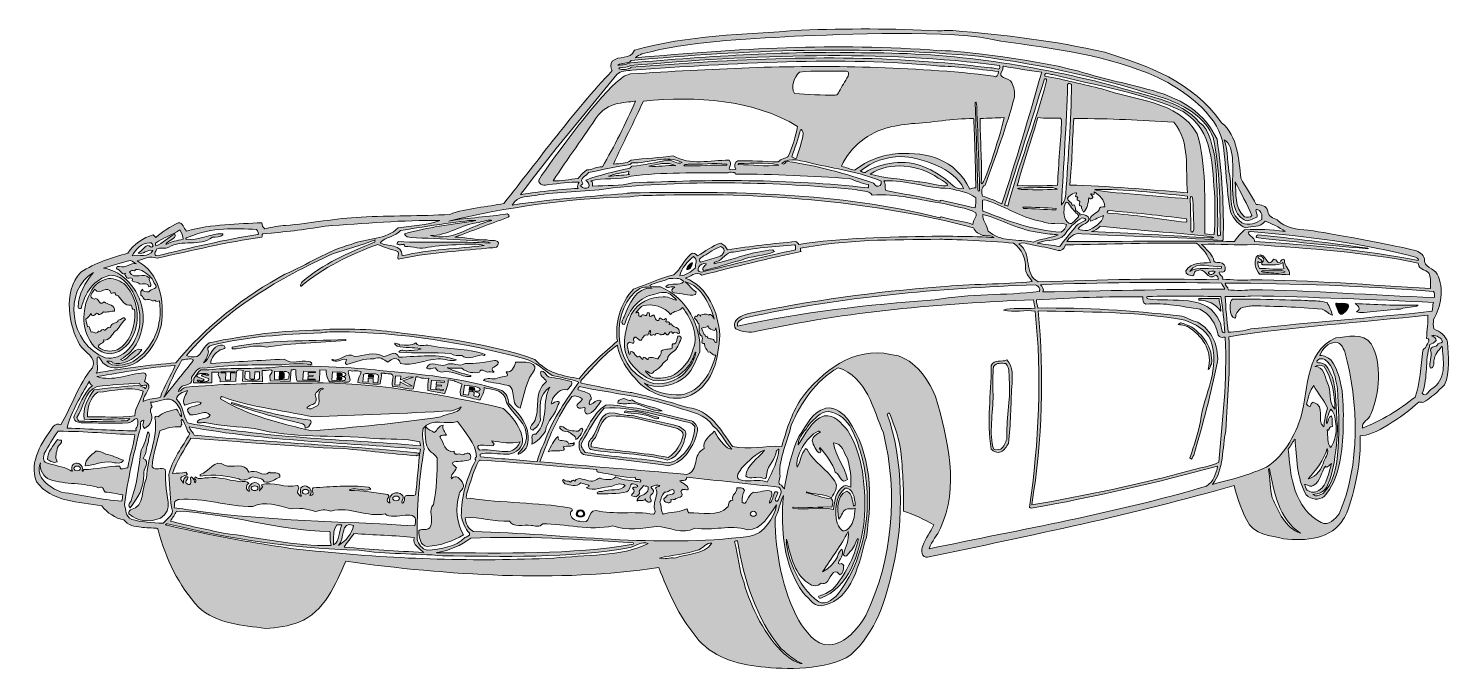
# Model space of a CAD drawing. Header units: inches. Extents: x 22 to 2970, y -2167 to -836.
import ezdxf

# ---------------------------------------------------------------- set-up
doc = ezdxf.new("R2010")
doc.units = ezdxf.units.IN
doc.header["$MEASUREMENT"] = 0
doc.layers.add('Layer 1', color=7, linetype='Continuous')

# ---------------------------------------------------------------- blocks, each defined once
blk = doc.blocks.new('block 2')
at = {"layer": 'Layer 1'}
h = blk.add_hatch(color=7, dxfattribs=at)
h.dxf.hatch_style = 2
edge = h.paths.add_edge_path()
edge.add_spline(control_points=[(2964.4, -1486.6), (2960.3, -1472.3), (2948.8, -1464.6), (2935.8, -1458.9), (2933.9, -1451.9), (2935.1, -1446.2), (2934.8, -1439.5), (2951, -1413.3), (2957.4, -1375.4), (2942.8, -1345.5), (2937, -1332.8), (2913.8, -1331.8), (2916.3, -1313.3), (2914.1, -1304.7), (2904.8, -1298.3), (2896.9, -1296.1), (2838.9, -1281.8), (2690.4, -1255.5), (2674.8, -1254.3), (2651.5, -1252.5), (2628.4, -1249.9), (2611.2, -1233), (2603.8, -1229.5), (2591.1, -1226), (2591.7, -1214.9), (2589.8, -1203.1), (2576.1, -1201.5), (2567.8, -1200.9), (2558.3, -1182.1), (2545.2, -1164.9), (2535.7, -1146.1), (2531.2, -1109.4), (2530.3, -1059.1), (2495.5, -1031.4), (2435.3, -945.7), (2342.9, -913.2), (2253.4, -885.5), (2149.6, -861.5), (2045, -849.4), (1938.7, -840.6), (1930.6, -839.9), (1908.4, -841.2), (1907.1, -840.9), (1817.3, -836.1), (1716.9, -836.4), (1623.9, -839.6), (1501.6, -849.5), (1390.4, -849.5), (1278.6, -881), (1269.7, -903), (1246.5, -890.9), (1232.7, -904), (1228.6, -909.4), (1228.6, -918), (1232.7, -923.4), (1152.5, -1008.1), (1080.1, -1107.8), (1008.1, -1198.6), (974.7, -1206.6), (930.7, -1207.9), (895.7, -1221.6), (836.5, -1225.1), (771.1, -1223.8), (712.2, -1227.3), (658.7, -1229.5), (606.8, -1240.4), (555.1, -1244.5), (543, -1245.2), (526.2, -1247.4), (512.5, -1251.5), (508, -1248.3), (506.7, -1243.6), (505.8, -1238.8), (456.7, -1241.3), (402.6, -1241.7), (349.7, -1256), (344, -1250.2), (343, -1238.8), (332.5, -1238.8), (317.5, -1247.1), (300.3, -1255.7), (286.6, -1269.7), (284.7, -1267.8), (283.1, -1266.2), (280.9, -1263.9), (260.2, -1269.4), (240.4, -1283.7), (228.3, -1301.9), (194.2, -1311.7), (160.8, -1322.2), (130.8, -1341), (92.2, -1384.8), (107, -1452.7), (128.3, -1491.1), (136.9, -1507.3), (165.2, -1516.6), (154.7, -1539.2), (125.4, -1574.2), (112.7, -1618.8), (89.4, -1657.4), (84, -1655.1), (77.3, -1656.4), (73.5, -1660.9), (50.9, -1694.3), (22.2, -1732.9), (39.1, -1775.5), (69.4, -1817.9), (127.7, -1817), (174.2, -1825.9), (185.6, -1840.2), (202.5, -1851.7), (220, -1854.5), (228.2, -1865.9), (242.7, -1868.7), (255.9, -1869.9), (262.6, -1870.6), (282.8, -1871.9), (286.6, -1871.9), (288.5, -1871.9), (290.2, -1872.6), (291.4, -1875.3), (305.4, -1934.8), (334.4, -1990.9), (374.8, -2035.8), (412.1, -2069.9), (466.6, -2073.7), (513.7, -2079.5), (537.9, -2078.9), (562.5, -2074.4), (582.6, -2066.7), (635.8, -2045.4), (659.6, -1987.7), (680, -1940.6), (892.2, -1969.2), (1118.7, -1985.2), (1329.2, -1953.3), (1348.7, -2003.6), (1369.7, -2053), (1406, -2096.7), (1438.9, -2139.8), (1489.6, -2153.1), (1540.6, -2159.1), (1591.3, -2165.1), (1676.3, -2167), (1727.1, -2134.6), (1778.8, -2088.1), (1800.7, -2019.6), (1814.1, -1954.6), (1838, -1856.8), (1835.8, -1728.4), (1802.6, -1635.7), (1804.2, -1634.4), (1805.5, -1632.5), (1807.4, -1633.5), (1817.6, -1662.1), (1829.1, -1687.3), (1831.3, -1719.5), (1835.1, -1757.7), (1837.3, -1794.3), (1836.1, -1836.4), (1858.1, -1843.4), (1880, -1853.9), (1899.2, -1865.1), (1892.5, -1880), (1881.6, -1893.1), (1876.2, -1908.7), (1871.4, -1917), (1874.4, -1935.2), (1886.4, -1931.7), (2098.9, -1887.7), (2314.2, -1843.1), (2521.9, -1783.5), (2528, -1808), (2535.3, -1830.3), (2547.1, -1853.6), (2562.3, -1887.2), (2598.4, -1887.1), (2623.9, -1893.7), (2670.7, -1899.2), (2724.2, -1894.7), (2748.8, -1852.3), (2756.8, -1842.8), (2786.2, -1760.7), (2783.2, -1680.3), (2809.9, -1682), (2870.5, -1641.8), (2904.8, -1610.5), (2907.4, -1610.8), (2910.9, -1609.6), (2912.8, -1611.5), (2930, -1602.2), (2945, -1587.9), (2957.8, -1574.8), (2970.5, -1548.4), (2965.4, -1514.3), (2964.4, -1486.6)], knot_values=[0, 0, 0, 0, 1, 1, 1, 2, 2, 2, 3, 3, 3, 4, 4, 4, 5, 5, 5, 6, 6, 6, 7, 7, 7, 8, 8, 8, 9, 9, 9, 10, 10, 10, 11, 11, 11, 12, 12, 12, 13, 13, 13, 14, 14, 14, 15, 15, 15, 16, 16, 16, 17, 17, 17, 18, 18, 18, 19, 19, 19, 20, 20, 20, 21, 21, 21, 22, 22, 22, 23, 23, 23, 24, 24, 24, 25, 25, 25, 26, 26, 26, 27, 27, 27, 28, 28, 28, 29, 29, 29, 30, 30, 30, 31, 31, 31, 32, 32, 32, 33, 33, 33, 34, 34, 34, 35, 35, 35, 36, 36, 36, 37, 37, 37, 38, 38, 38, 39, 39, 39, 40, 40, 40, 41, 41, 41, 42, 42, 42, 43, 43, 43, 44, 44, 44, 45, 45, 45, 46, 46, 46, 47, 47, 47, 48, 48, 48, 49, 49, 49, 50, 50, 50, 51, 51, 51, 52, 52, 52, 53, 53, 53, 54, 54, 54, 55, 55, 55, 56, 56, 56, 57, 57, 57, 58, 58, 58, 59, 59, 59, 60, 60, 60, 61, 61, 61, 62, 62, 62, 63, 63, 63, 64, 64, 64, 65, 65, 65, 65], degree=3, periodic=1)
edge = h.paths.add_edge_path()
edge.add_spline(control_points=[(2932.3, -1422.3), (2804.9, -1436.3), (2680.9, -1444.9), (2556.4, -1458.9), (2544.3, -1463), (2524.2, -1465.3), (2509.2, -1465.9), (2507.3, -1441), (2503.8, -1415.6), (2503.5, -1391.4), (2521.7, -1392), (2556.7, -1392.3), (2557.3, -1390.1), (2682.8, -1393), (2809.6, -1397.7), (2934.8, -1404.1), (2932.6, -1409.8), (2934.2, -1415.3), (2932.3, -1422.3)], knot_values=[0, 0, 0, 0, 1, 1, 1, 2, 2, 2, 3, 3, 3, 4, 4, 4, 5, 5, 5, 6, 6, 6, 6], degree=3, periodic=1)
edge = h.paths.add_edge_path()
edge.add_spline(control_points=[(2438.2, -1720.4), (2457.9, -1654.5), (2472.9, -1594.9), (2487.5, -1526.7), (2489.5, -1494.6), (2475.1, -1460.2), (2446.2, -1445.2), (2433.1, -1441.7), (2421.9, -1433.7), (2408.2, -1431.5), (2304.4, -1420.7), (2218, -1414.6), (2114.8, -1415.6), (2113.9, -1409.8), (2111.7, -1404.4), (2112.3, -1398.4), (2186.5, -1394.6), (2257.9, -1391.1), (2332.7, -1392.6), (2333.1, -1398.4), (2331.5, -1405.7), (2338.5, -1407.3), (2379.9, -1404.4), (2412.7, -1412.4), (2450.6, -1417.8), (2470.6, -1427.7), (2485, -1448.7), (2488.5, -1471.6), (2492, -1476.1), (2496.5, -1477.7), (2500, -1476.1), (2501.2, -1476.1), (2502.2, -1476.1), (2503.5, -1476.1), (2507.6, -1565), (2497.7, -1650.7), (2489.8, -1735.4), (2473.2, -1744.3), (2453.8, -1745.9), (2435.9, -1751.3), (2327, -1781), (2212.6, -1804.6), (2102.1, -1823.7), (2124.7, -1687), (2127.9, -1553.5), (2115.8, -1421.3), (2212.9, -1424.2), (2319, -1422.3), (2419.7, -1440.7), (2440.7, -1449), (2462.7, -1458.9), (2472.6, -1481.8), (2495.2, -1539.2), (2459.2, -1594.6), (2451.9, -1650.7), (2447.7, -1674.3), (2438.2, -1701.3), (2430.2, -1726.2), (2435.3, -1733.5), (2435, -1722.4), (2438.2, -1720.4)], knot_values=[0, 0, 0, 0, 1, 1, 1, 2, 2, 2, 3, 3, 3, 4, 4, 4, 5, 5, 5, 6, 6, 6, 7, 7, 7, 8, 8, 8, 9, 9, 9, 10, 10, 10, 11, 11, 11, 12, 12, 12, 13, 13, 13, 14, 14, 14, 15, 15, 15, 16, 16, 16, 17, 17, 17, 18, 18, 18, 19, 19, 19, 20, 20, 20, 20], degree=3, periodic=1)
edge = h.paths.add_edge_path()
edge.add_spline(control_points=[(1995.3, -1023.1), (2014.5, -1021.8), (2026.6, -1021.5), (2044.8, -1020.9), (2035.2, -1064.8), (2000.5, -1171.9), (1997.6, -1156.3), (1999.2, -1108.2), (1995.1, -1067.1), (1995.3, -1023.1)], knot_values=[0, 0, 0, 0, 1, 1, 1, 2, 2, 2, 3, 3, 3, 3], degree=3, periodic=1)
edge = h.paths.add_edge_path()
edge.add_spline(control_points=[(2017.3, -917.7), (1979.1, -914.5), (1947.1, -908.2), (1907.3, -906.9), (1704.4, -888.1), (1480.9, -899.8), (1271.9, -916.7), (1265.9, -921.2), (1253.5, -922.4), (1246.5, -919.9), (1246.5, -918.9), (1247.1, -918.3), (1247.7, -917.7), (1255.3, -916.4), (1266.2, -916.4), (1270.7, -913.2), (1517.8, -890.9), (1796.6, -880.4), (2035.5, -913.2), (2039.7, -926.6), (2023.4, -916.4), (2017.3, -917.7)], knot_values=[0, 0, 0, 0, 1, 1, 1, 2, 2, 2, 3, 3, 3, 4, 4, 4, 5, 5, 5, 6, 6, 6, 7, 7, 7, 7], degree=3, periodic=1)
edge = h.paths.add_edge_path()
edge.add_spline(control_points=[(2005.9, -1160.7), (2027.5, -1099.2), (2050.1, -1039.3), (2066.4, -978.5), (2068, -968.6), (2065.1, -957.5), (2060.7, -948.6), (2055.6, -936.5), (2027.5, -941.5), (2041.3, -922.4), (2043.8, -920.2), (2040.9, -916.4), (2043.5, -914.2), (2071.2, -919.3), (2094.8, -923.1), (2122.8, -926.9), (2097, -1018.6), (2069.3, -1109.4), (2040.3, -1199.9), (2027.2, -1193.2), (2013.8, -1188.1), (2000.1, -1183.7), (1998.6, -1176.3), (1996.6, -1164.6), (2005.9, -1160.7)], knot_values=[0, 0, 0, 0, 1, 1, 1, 2, 2, 2, 3, 3, 3, 4, 4, 4, 5, 5, 5, 6, 6, 6, 7, 7, 7, 8, 8, 8, 8], degree=3, periodic=1)
edge = h.paths.add_edge_path()
edge.add_spline(control_points=[(2480.5, -1263), (2473.5, -1264.3), (2468.6, -1263.1), (2461.1, -1261.7), (2460.8, -1194.8), (2464.3, -1116.1), (2444.9, -1054.3), (2404.4, -984.6), (2315.8, -986.2), (2247.7, -961.3), (2209.8, -952.4), (2169.6, -942.2), (2129.5, -934.9), (2128.2, -923.4), (2140.3, -932.6), (2145.7, -931.4), (2236.5, -955.3), (2333.1, -968.9), (2416.2, -1008.4), (2480.2, -1048.3), (2476.4, -1123.5), (2481.8, -1187.2), (2481.5, -1212.3), (2482.5, -1235.6), (2480.5, -1263)], knot_values=[0, 0, 0, 0, 1, 1, 1, 2, 2, 2, 3, 3, 3, 4, 4, 4, 5, 5, 5, 6, 6, 6, 7, 7, 7, 8, 8, 8, 8], degree=3, periodic=1)
edge = h.paths.add_edge_path()
edge.add_spline(control_points=[(2083.6, -1206.6), (2106.5, -1206), (2132.4, -1208.2), (2152.4, -1209.1), (2153.7, -1208.5), (2152.7, -1212.6), (2151.5, -1212.3), (2129.5, -1211.4), (2107.5, -1210.1), (2084.9, -1209.1), (2085.2, -1207.9), (2084.2, -1207.2), (2083.6, -1206.6)], knot_values=[0, 0, 0, 0, 1, 1, 1, 2, 2, 2, 3, 3, 3, 4, 4, 4, 4], degree=3, periodic=1)
edge = h.paths.add_edge_path()
edge.add_spline(control_points=[(2085.4, -1169.9), (2070.8, -1169.2), (2066.2, -1167.1), (2086.4, -1166.7), (2093.5, -1166.5), (2134.3, -1165.4), (2142.9, -1165.6), (2147.1, -1165.6), (2151.9, -1168.2), (2155.9, -1169), (2146.4, -1170.3), (2106.2, -1170.9), (2085.4, -1169.9)], knot_values=[0, 0, 0, 0, 1, 1, 1, 2, 2, 2, 3, 3, 3, 4, 4, 4, 4], degree=3, periodic=1)
edge = h.paths.add_edge_path()
edge.add_spline(control_points=[(2072.1, -1162), (2084.6, -1114.5), (2102.4, -1066.1), (2114.8, -1020.9), (2129.5, -1023.1), (2147.3, -1021.8), (2161.7, -1022.2), (2163.9, -1022.8), (2162, -1025), (2163.9, -1025.7), (2163.2, -1069.9), (2156.9, -1116.5), (2155.9, -1160.7), (2124.4, -1163), (2104.3, -1161.7), (2072.1, -1162)], knot_values=[0, 0, 0, 0, 1, 1, 1, 2, 2, 2, 3, 3, 3, 4, 4, 4, 5, 5, 5, 5], degree=3, periodic=1)
edge = h.paths.add_edge_path()
edge.add_spline(control_points=[(2176.6, -952.1), (2179.2, -948.6), (2182.4, -950.8), (2184.6, -952.1), (2184.3, -1029.2), (2176.9, -1103.4), (2173.1, -1179.2), (2171.8, -1192.1), (2168.4, -1196), (2163.9, -1202.1), (2168.3, -1117.4), (2174.1, -1036.2), (2176.6, -952.1)], knot_values=[0, 0, 0, 0, 1, 1, 1, 2, 2, 2, 3, 3, 3, 4, 4, 4, 4], degree=3, periodic=1)
edge = h.paths.add_edge_path()
edge.add_spline(control_points=[(2232.7, -1170), (2293.9, -1168.7), (2363.6, -1177.3), (2425.4, -1183.7), (2425.4, -1185.9), (2425.4, -1187.5), (2425.4, -1189.4), (2364.3, -1183), (2231.7, -1174.7), (2232.7, -1170)], knot_values=[0, 0, 0, 0, 1, 1, 1, 2, 2, 2, 3, 3, 3, 3], degree=3, periodic=1)
edge = h.paths.add_edge_path()
edge.add_spline(control_points=[(2423.2, -1237.8), (2367.4, -1231.8), (2317.5, -1221.9), (2260.4, -1219.3), (2256.6, -1217.8), (2259.4, -1215.8), (2260.4, -1213.6), (2312.6, -1217.8), (2368.1, -1223.5), (2423.2, -1230.8), (2423.2, -1233), (2424.5, -1234.3), (2423.2, -1237.8)], knot_values=[0, 0, 0, 0, 1, 1, 1, 2, 2, 2, 3, 3, 3, 4, 4, 4, 4], degree=3, periodic=1)
edge = h.paths.add_edge_path()
edge.add_spline(control_points=[(2181.1, -1160.7), (2186.2, -1112.9), (2185.9, -1070.6), (2189.4, -1023.1), (2270, -1022.5), (2325.4, -1026.6), (2396.7, -1030.1), (2432.1, -1074.1), (2419.7, -1126.6), (2425.4, -1177), (2344.5, -1169.6), (2258.5, -1163), (2181.1, -1160.7)], knot_values=[0, 0, 0, 0, 1, 1, 1, 2, 2, 2, 3, 3, 3, 4, 4, 4, 4], degree=3, periodic=1)
edge = h.paths.add_edge_path()
edge.add_spline(control_points=[(2172.3, -1198.5), (2174.1, -1196), (2175.9, -1193.8), (2179.2, -1199.6), (2182.4, -1205.4), (2191.1, -1216.6), (2196.9, -1220.6), (2202.7, -1224.6), (2197.6, -1228.6), (2193.7, -1231.8), (2189.7, -1235.1), (2185, -1245.6), (2175.9, -1237.2), (2166.9, -1228.9), (2167.8, -1204.8), (2172.3, -1198.5)], knot_values=[0, 0, 0, 0, 1, 1, 1, 2, 2, 2, 3, 3, 3, 4, 4, 4, 5, 5, 5, 5], degree=3, periodic=1)
edge = h.paths.add_edge_path()
edge.add_spline(control_points=[(2176.6, -1255), (2183.9, -1245.2), (2194.8, -1235.6), (2206.6, -1228.6), (2229.2, -1232.1), (2195.1, -1238.5), (2191.6, -1249.3), (2181.1, -1262), (2169, -1275.4), (2160.7, -1288.2), (2143.8, -1285.3), (2129.2, -1284), (2113.5, -1281.2), (2134.3, -1271.3), (2163.9, -1281.2), (2176.6, -1255)], knot_values=[0, 0, 0, 0, 1, 1, 1, 2, 2, 2, 3, 3, 3, 4, 4, 4, 5, 5, 5, 5], degree=3, periodic=1)
edge = h.paths.add_edge_path()
edge.add_spline(control_points=[(2219, -1226.4), (2214.2, -1223.2), (2207.9, -1220), (2201.8, -1222.9), (2204, -1217.4), (2196.7, -1218.1), (2196, -1214.9), (2189.7, -1214.6), (2195.8, -1196.7), (2185.9, -1203.4), (2186.8, -1195.1), (2175.3, -1194.7), (2176.6, -1188.4), (2176.9, -1184.6), (2186.9, -1177.8), (2190.4, -1177.5), (2203.1, -1173.1), (2185.9, -1186.5), (2197.3, -1184.9), (2199.9, -1186.2), (2192.6, -1191), (2198.3, -1192.9), (2207.5, -1192.3), (2194.5, -1204.7), (2205.3, -1204.4), (2204, -1209.8), (2208.2, -1213), (2209.8, -1217.1), (2217.1, -1209.5), (2220, -1197), (2220.3, -1187.2), (2222.5, -1187.5), (2224.7, -1191.6), (2227, -1188.4), (2235.2, -1184.6), (2215.5, -1175.1), (2230.5, -1180.5), (2232.7, -1179.2), (2231.4, -1176.7), (2231.7, -1174.7), (2243.2, -1182.1), (2252.8, -1191.6), (2253.4, -1205.6), (2249.3, -1206.6), (2240.7, -1205), (2242, -1212.3), (2237.8, -1220), (2218.4, -1223.8), (2223.8, -1235.3), (2232.4, -1233.4), (2243.8, -1226), (2251.2, -1223.8), (2248.3, -1239.7), (2231.1, -1249.6), (2218, -1255), (2210.7, -1255.3), (2204, -1254.4), (2198.3, -1251.5), (2203.7, -1241), (2226.3, -1240), (2219, -1226.4)], knot_values=[0, 0, 0, 0, 1, 1, 1, 2, 2, 2, 3, 3, 3, 4, 4, 4, 5, 5, 5, 6, 6, 6, 7, 7, 7, 8, 8, 8, 9, 9, 9, 10, 10, 10, 11, 11, 11, 12, 12, 12, 13, 13, 13, 14, 14, 14, 15, 15, 15, 16, 16, 16, 17, 17, 17, 18, 18, 18, 19, 19, 19, 20, 20, 20, 20], degree=3, periodic=1)
edge = h.paths.add_edge_path()
edge.add_spline(control_points=[(2244.2, -1245.8), (2312.1, -1253.9), (2406, -1259.7), (2471.2, -1267.4), (2483, -1268.8), (2482.9, -1270.9), (2471.1, -1270.3), (2399.9, -1266.5), (2299.8, -1259.4), (2226, -1257.3), (2232.7, -1255.3), (2239.1, -1252.1), (2244.2, -1245.8)], knot_values=[0, 0, 0, 0, 1, 1, 1, 2, 2, 2, 3, 3, 3, 4, 4, 4, 4], degree=3, periodic=1)
edge = h.paths.add_edge_path()
edge.add_spline(control_points=[(2430.8, -1189.5), (2430.8, -1182.9), (2435.1, -1182.2), (2435.8, -1188), (2436.9, -1196.7), (2438.7, -1245.9), (2438, -1252.5), (2437.3, -1259), (2432.2, -1260.4), (2432.2, -1253.9), (2432.2, -1247.4), (2430.8, -1196), (2430.8, -1189.5)], knot_values=[0, 0, 0, 0, 1, 1, 1, 2, 2, 2, 3, 3, 3, 4, 4, 4, 4], degree=3, periodic=1)
edge = h.paths.add_edge_path()
edge.add_spline(control_points=[(2132, -947.6), (2109.4, -1034.6), (2075, -1120), (2052.7, -1204.4), (2050.5, -1203.7), (2048.9, -1201.5), (2046, -1202.1), (2072.1, -1116.1), (2102.7, -1026), (2128.5, -940.6), (2133.6, -938.4), (2133.2, -944), (2132, -947.6)], knot_values=[0, 0, 0, 0, 1, 1, 1, 2, 2, 2, 3, 3, 3, 4, 4, 4, 4], degree=3, periodic=1)
edge = h.paths.add_edge_path()
edge.add_spline(control_points=[(2000.1, -1191.9), (2006.5, -1189.7), (2012.9, -1195.1), (2019.6, -1196.4), (2054.6, -1209.5), (2086.2, -1230.2), (2123.8, -1236.5), (2138.4, -1243.9), (2161.7, -1236.9), (2174.4, -1242.3), (2173.4, -1249.6), (2169.3, -1254.1), (2163, -1258.2), (2105.6, -1255.7), (2053, -1234.6), (2001.1, -1214.9), (1999.2, -1207.9), (2000.5, -1198.3), (2000.1, -1191.9)], knot_values=[0, 0, 0, 0, 1, 1, 1, 2, 2, 2, 3, 3, 3, 4, 4, 4, 5, 5, 5, 6, 6, 6, 6], degree=3, periodic=1)
edge = h.paths.add_edge_path()
edge.add_spline(control_points=[(2001.1, -1221.6), (2040.6, -1232.4), (2077.9, -1255.3), (2121.5, -1259.5), (2132.7, -1262.7), (2146.7, -1262.7), (2157.2, -1263.9), (2144.1, -1270.9), (2121.5, -1271.3), (2105.6, -1278.9), (2075, -1272.5), (2036.2, -1279.5), (2011.6, -1256), (2010, -1243.9), (1998.2, -1232.7), (2001.1, -1221.6)], knot_values=[0, 0, 0, 0, 1, 1, 1, 2, 2, 2, 3, 3, 3, 4, 4, 4, 5, 5, 5, 5], degree=3, periodic=1)
edge = h.paths.add_edge_path()
edge.add_spline(control_points=[(2092.4, -1282.2), (2103.2, -1285.8), (2132.5, -1290), (2135.8, -1290.6), (2150.1, -1293.6), (2166.2, -1304.6), (2172.2, -1284.7), (2262.9, -1283), (2354.1, -1280.2), (2443.9, -1281.2), (2456.3, -1292.6), (2468.7, -1306.9), (2472.6, -1321.3), (2454.4, -1323.5), (2433.7, -1319.4), (2421.9, -1338.5), (2420.3, -1346.8), (2429.6, -1347.7), (2434.7, -1349), (2442.9, -1347.1), (2435.6, -1340.4), (2443.9, -1338.5), (2464, -1328.9), (2464.9, -1361.4), (2484, -1347.7), (2487.2, -1348.1), (2489.8, -1352.8), (2488.5, -1357), (2360.4, -1354.1), (2252.8, -1356.6), (2115.8, -1361.4), (2083.6, -1344.9), (2104.7, -1302.5), (2075.6, -1282.4), (2081.9, -1280), (2087.3, -1280.5), (2092.4, -1282.2)], knot_values=[0, 0, 0, 0, 1, 1, 1, 2, 2, 2, 3, 3, 3, 4, 4, 4, 5, 5, 5, 6, 6, 6, 7, 7, 7, 8, 8, 8, 9, 9, 9, 10, 10, 10, 11, 11, 11, 12, 12, 12, 12], degree=3, periodic=1)
edge = h.paths.add_edge_path()
edge.add_spline(control_points=[(2430.2, -1339.8), (2444.2, -1315.5), (2475.1, -1332.8), (2495.5, -1329.6), (2495.5, -1330.5), (2495.5, -1331.8), (2495.5, -1332.8), (2473.2, -1337.5), (2445.2, -1327.3), (2430.2, -1339.8)], knot_values=[0, 0, 0, 0, 1, 1, 1, 2, 2, 2, 3, 3, 3, 3], degree=3, periodic=1)
edge = h.paths.add_edge_path()
edge.add_spline(control_points=[(2481.4, -1342.2), (2476.4, -1345.8), (2474.9, -1347.3), (2470.6, -1345.1), (2466.2, -1342.9), (2469.9, -1340.8), (2472, -1340.1), (2475.5, -1338.9), (2486.5, -1338.6), (2481.4, -1342.2)], knot_values=[0, 0, 0, 0, 1, 1, 1, 2, 2, 2, 3, 3, 3, 3], degree=3, periodic=1)
edge = h.paths.add_edge_path()
edge.add_spline(control_points=[(2125, -1382.1), (2128.9, -1376.4), (2123.8, -1371.6), (2120.5, -1367.2), (2248.3, -1362.7), (2360.4, -1361.4), (2495.5, -1364), (2497.4, -1368.1), (2500.9, -1371.9), (2502.2, -1376.4), (2370, -1376.7), (2255.3, -1380.2), (2125, -1382.1)], knot_values=[0, 0, 0, 0, 1, 1, 1, 2, 2, 2, 3, 3, 3, 4, 4, 4, 4], degree=3, periodic=1)
edge = h.paths.add_edge_path()
edge.add_spline(control_points=[(2502.2, -1467.2), (2492.6, -1465.9), (2497.4, -1450.9), (2492, -1444.2), (2467.1, -1384.3), (2394.6, -1404.3), (2343.1, -1396.5), (2340.8, -1396.2), (2339.7, -1391.8), (2342.6, -1391.7), (2395.6, -1390), (2446.9, -1391.7), (2494.2, -1391.4), (2497.4, -1415.3), (2502.2, -1442), (2502.2, -1467.2)], knot_values=[0, 0, 0, 0, 1, 1, 1, 2, 2, 2, 3, 3, 3, 4, 4, 4, 5, 5, 5, 5], degree=3, periodic=1)
edge = h.paths.add_edge_path()
edge.add_spline(control_points=[(2110, -1367.2), (2114.5, -1369.4), (2117.4, -1372.3), (2119.3, -1376.4), (2119.6, -1378.3), (2117.4, -1378.9), (2118, -1381.2), (2046, -1390.1), (1975, -1385.6), (1901.4, -1398.4), (1759, -1409.2), (1628, -1423.9), (1492, -1453.2), (1490.1, -1441.7), (1503.8, -1437.9), (1511.5, -1435), (1708.3, -1392.3), (1907.1, -1375.1), (2110, -1367.2)], knot_values=[0, 0, 0, 0, 1, 1, 1, 2, 2, 2, 3, 3, 3, 4, 4, 4, 5, 5, 5, 6, 6, 6, 6], degree=3, periodic=1)
edge = h.paths.add_edge_path()
edge.add_spline(control_points=[(2937, -1393.6), (2808.4, -1389.4), (2686, -1379.3), (2556.4, -1377.7), (2554.8, -1378.6), (2522.6, -1380.2), (2509.2, -1377.7), (2509.8, -1371.9), (2502.8, -1369.7), (2503.5, -1364), (2642.4, -1364.3), (2795.9, -1370), (2934.8, -1381.2), (2938.9, -1384), (2936.1, -1389.4), (2937, -1393.6)], knot_values=[0, 0, 0, 0, 1, 1, 1, 2, 2, 2, 3, 3, 3, 4, 4, 4, 5, 5, 5, 5], degree=3, periodic=1)
edge = h.paths.add_edge_path()
edge.add_spline(control_points=[(2927.8, -1349), (2929.7, -1358.5), (2928.8, -1366.5), (2929.1, -1375.4), (2801, -1367.5), (2684.1, -1358.2), (2556.4, -1357), (2540.1, -1359.8), (2518.4, -1356.6), (2497.7, -1355.7), (2500.3, -1349), (2488.5, -1346.4), (2490.7, -1341), (2496.8, -1340.1), (2501.2, -1343.6), (2503.5, -1336.3), (2505.1, -1328), (2499.7, -1321.9), (2492, -1321.3), (2485, -1321.3), (2478, -1322.5), (2479.3, -1313.3), (2473.5, -1302.5), (2463, -1292.3), (2454.1, -1283.7), (2491.7, -1281.8), (2525.2, -1286.9), (2563, -1283.7), (2676.8, -1292.9), (2794.6, -1299.3), (2903.6, -1322.5), (2903.9, -1339.4), (2924.9, -1334), (2927.8, -1349)], knot_values=[0, 0, 0, 0, 1, 1, 1, 2, 2, 2, 3, 3, 3, 4, 4, 4, 5, 5, 5, 6, 6, 6, 7, 7, 7, 8, 8, 8, 9, 9, 9, 10, 10, 10, 11, 11, 11, 11], degree=3, periodic=1)
edge = h.paths.add_edge_path()
edge.add_spline(control_points=[(2900.4, -1311.1), (2901.4, -1313), (2904.8, -1314), (2903.6, -1316.8), (2788.6, -1295.5), (2683.2, -1284), (2564.3, -1278), (2564.3, -1267.8), (2553.8, -1268.1), (2550.6, -1259.5), (2550.9, -1256.9), (2553.6, -1258.2), (2556.4, -1257.3), (2672, -1266.8), (2790.5, -1281.2), (2900.4, -1311.1)], knot_values=[0, 0, 0, 0, 1, 1, 1, 2, 2, 2, 3, 3, 3, 4, 4, 4, 5, 5, 5, 5], degree=3, periodic=1)
edge = h.paths.add_edge_path()
edge.add_spline(control_points=[(2558.6, -1223.8), (2555.4, -1229.2), (2548.1, -1227.6), (2543.6, -1226.4), (2521, -1208.8), (2526.7, -1177), (2524.2, -1154), (2535.7, -1177.3), (2549, -1200.9), (2558.6, -1223.8)], knot_values=[0, 0, 0, 0, 1, 1, 1, 2, 2, 2, 3, 3, 3, 3], degree=3, periodic=1)
edge = h.paths.add_edge_path()
edge.add_spline(control_points=[(2518.4, -1170), (2520.4, -1193.5), (2519.1, -1219), (2542.4, -1233), (2551.3, -1238.1), (2559.9, -1229.5), (2568.8, -1227.3), (2573.2, -1224.1), (2558.3, -1203.7), (2574.5, -1213.6), (2579.6, -1218.1), (2579.6, -1225.1), (2579.3, -1232.1), (2567.2, -1239.4), (2553.1, -1246.7), (2537.9, -1238.8), (2506.1, -1216.3), (2518.4, -1175.1), (2512.7, -1141.3), (2507.3, -1118.7), (2510.2, -1089.4), (2501.2, -1066.7), (2525.6, -1078.7), (2517.8, -1137.8), (2518.4, -1170)], knot_values=[0, 0, 0, 0, 1, 1, 1, 2, 2, 2, 3, 3, 3, 4, 4, 4, 5, 5, 5, 6, 6, 6, 7, 7, 7, 8, 8, 8, 8], degree=3, periodic=1)
edge = h.paths.add_edge_path()
edge.add_spline(control_points=[(1293.6, -889), (1392.6, -862.2), (1502.8, -858.8), (1610.5, -852.4), (1705.1, -848.9), (1938.1, -836.5), (2037.8, -862.5), (2149.9, -877.8), (2262.6, -892.2), (2362.3, -937.1), (2420.3, -964.8), (2483.6, -1012.8), (2497.7, -1069), (2505.7, -1118.3), (2504.7, -1168.1), (2514.9, -1218.1), (2522.3, -1230.8), (2530.9, -1244.5), (2545.9, -1249.3), (2559.2, -1245.2), (2575.8, -1249.9), (2586, -1235.3), (2600.3, -1241.3), (2614.7, -1247.4), (2627.4, -1257.3), (2596.5, -1252.8), (2574.2, -1251.5), (2543.6, -1253.8), (2535.7, -1260.4), (2527.4, -1268.7), (2522.9, -1278), (2435.1, -1275.3), (2291.3, -1278), (2175.3, -1278), (2178.6, -1270), (2190.9, -1258.8), (2205.3, -1261.7), (2301.5, -1267.1), (2399.6, -1268.1), (2496.5, -1275.4), (2497.7, -1275.7), (2498.4, -1275.1), (2499, -1274.5), (2501.2, -1207.9), (2496.5, -1132.7), (2486.3, -1065.8), (2454.7, -998.2), (2393.9, -974.7), (2328.9, -958.5), (2285.1, -947.6), (2242.5, -937.9), (2199.5, -924.7), (2092.1, -896.2), (1924.7, -879.8), (1911.6, -882.3), (1693.7, -864.8), (1492.7, -878.5), (1280.8, -897), (1284, -891.9), (1289.4, -891.6), (1293.6, -889)], knot_values=[0, 0, 0, 0, 1, 1, 1, 2, 2, 2, 3, 3, 3, 4, 4, 4, 5, 5, 5, 6, 6, 6, 7, 7, 7, 8, 8, 8, 9, 9, 9, 10, 10, 10, 11, 11, 11, 12, 12, 12, 13, 13, 13, 14, 14, 14, 15, 15, 15, 16, 16, 16, 17, 17, 17, 18, 18, 18, 19, 19, 19, 20, 20, 20, 20], degree=3, periodic=1)
edge = h.paths.add_edge_path()
edge.add_spline(control_points=[(1271.9, -902.7), (1505.1, -880.4), (1755.5, -871.8), (1991.9, -893.8), (2127.3, -911.3), (2257.9, -941.2), (2383.1, -983), (2420.7, -997), (2463.3, -1020.9), (2478.3, -1062.3), (2493.6, -1131.1), (2491.7, -1195.1), (2493.3, -1263.9), (2491.7, -1266.5), (2488.9, -1267.4), (2487.5, -1263.9), (2488.2, -1207.6), (2486.9, -1153.4), (2481.8, -1102.4), (2477.8, -1088.3), (2471.6, -1044.4), (2450, -1030.8), (2411.6, -984.1), (2334.9, -976), (2278.6, -956.8), (2114.2, -912.9), (1934.5, -885.8), (1763.8, -886.8), (1610.2, -881.7), (1432.2, -893.8), (1270.7, -907.5), (1263.6, -909.4), (1254.1, -912.6), (1244.2, -911.9), (1251.5, -906.2), (1265.6, -910.7), (1271.9, -902.7)], knot_values=[0, 0, 0, 0, 1, 1, 1, 2, 2, 2, 3, 3, 3, 4, 4, 4, 5, 5, 5, 6, 6, 6, 7, 7, 7, 8, 8, 8, 9, 9, 9, 10, 10, 10, 11, 11, 11, 12, 12, 12, 12], degree=3, periodic=1)
edge = h.paths.add_edge_path()
edge.add_spline(control_points=[(1242, -931.4), (1250.2, -923.1), (1262.5, -924.7), (1272.9, -922.4), (1482.8, -908.4), (1707.4, -893.5), (1911.6, -914.2), (1936.7, -914.1), (1992.3, -920.4), (2033.3, -925.6), (2032.7, -932), (2029.2, -939), (2023.1, -934.9), (1937.4, -923.7), (1849.2, -919.3), (1767.3, -916.7), (1596.2, -911), (1435.7, -920.5), (1270.7, -930.4), (1258.6, -933.4), (1254.4, -936.5), (1247.7, -942.8), (1213.3, -965.8), (1107.8, -1106.6), (1080.1, -1150.5), (1079.8, -1162), (1093.2, -1162), (1100.8, -1159.8), (1121.9, -1158.2), (1144.5, -1153.1), (1163.9, -1155), (1161.4, -1158.5), (1159.1, -1163.6), (1161.7, -1167.7), (1126, -1168.7), (1048.9, -1179.2), (1042.5, -1180.5), (1105.6, -1094.8), (1177.3, -1012), (1242, -931.4)], knot_values=[0, 0, 0, 0, 1, 1, 1, 2, 2, 2, 3, 3, 3, 4, 4, 4, 5, 5, 5, 6, 6, 6, 7, 7, 7, 8, 8, 8, 9, 9, 9, 10, 10, 10, 11, 11, 11, 12, 12, 12, 13, 13, 13, 13], degree=3, periodic=1)
edge = h.paths.add_edge_path()
edge.add_spline(control_points=[(1795.9, -1151.8), (1843.7, -1150.2), (1883.9, -1167.4), (1931.3, -1167.7), (1949.8, -1173.1), (1971.8, -1174.1), (1986.1, -1187.2), (1986.1, -1194.2), (1986.5, -1201.5), (1985.2, -1207.9), (1963.2, -1204), (1937.7, -1197.4), (1914.1, -1191.9), (1913.2, -1192.6), (1912.5, -1193.2), (1911.6, -1194.2), (1874.9, -1185.3), (1837.1, -1179.5), (1799.5, -1172.2), (1796.6, -1166.1), (1800.4, -1158.5), (1795.9, -1151.8)], knot_values=[0, 0, 0, 0, 1, 1, 1, 2, 2, 2, 3, 3, 3, 4, 4, 4, 5, 5, 5, 6, 6, 6, 7, 7, 7, 7], degree=3, periodic=1)
edge = h.paths.add_edge_path()
edge.add_spline(control_points=[(1790.2, -1158.5), (1787.7, -1163.6), (1781, -1164.9), (1777.5, -1160.7), (1776.8, -1158.8), (1774.9, -1157.2), (1773, -1156.3), (1715.7, -1137.2), (1655.8, -1120), (1595.3, -1111.7), (1590.5, -1112.6), (1589.8, -1120.6), (1583.8, -1116.1), (1601.9, -1100.5), (1626.9, -1112), (1647.8, -1116.1), (1695.6, -1126.6), (1744.7, -1133.6), (1788.9, -1151.8), (1791.2, -1152.1), (1789.9, -1156.3), (1790.2, -1158.5)], knot_values=[0, 0, 0, 0, 1, 1, 1, 2, 2, 2, 3, 3, 3, 4, 4, 4, 5, 5, 5, 6, 6, 6, 7, 7, 7, 7], degree=3, periodic=1)
edge = h.paths.add_edge_path()
edge.add_spline(control_points=[(1188.1, -1151.8), (1213, -1145.1), (1246.1, -1150.8), (1271.9, -1142.6), (1332.1, -1133.3), (1412.1, -1136.2), (1472.6, -1135.6), (1476.7, -1131.1), (1480.9, -1136.2), (1486.3, -1134.6), (1488.2, -1134.9), (1486.6, -1137.5), (1488.5, -1137.8), (1566.9, -1137.5), (1648.8, -1142.6), (1723.6, -1147), (1737, -1151.5), (1749.7, -1157.2), (1763.8, -1159.8), (1764.4, -1160.7), (1764.4, -1164.9), (1762.5, -1166.5), (1596.5, -1147.7), (1432.2, -1149.3), (1275.1, -1156.3), (1249.6, -1163.3), (1220.6, -1161), (1191.7, -1163.3), (1191, -1159.1), (1193.2, -1154), (1188.1, -1151.8)], knot_values=[0, 0, 0, 0, 1, 1, 1, 2, 2, 2, 3, 3, 3, 4, 4, 4, 5, 5, 5, 6, 6, 6, 7, 7, 7, 8, 8, 8, 9, 9, 9, 10, 10, 10, 10], degree=3, periodic=1)
edge = h.paths.add_edge_path()
edge.add_spline(control_points=[(1183.3, -1165.5), (1178.6, -1169.3), (1171.6, -1167.7), (1167.4, -1163.3), (1166.2, -1159.1), (1170.9, -1160.7), (1171.9, -1157.5), (1162, -1146.4), (1178.9, -1142.9), (1183.3, -1134.6), (1212, -1129.2), (1241.3, -1122.2), (1269.4, -1118.3), (1270.7, -1117.4), (1271.9, -1116.1), (1272.9, -1114.8), (1308.5, -1116.1), (1345.5, -1097.3), (1377.4, -1113.9), (1367.5, -1119.6), (1359.2, -1108.2), (1348.7, -1109.1), (1323.5, -1113.6), (1298.7, -1119.3), (1272.9, -1121.9), (1271.3, -1123.5), (1269.4, -1125.7), (1267.1, -1126.3), (1236.2, -1132.1), (1206.3, -1140.3), (1177.6, -1150.5), (1181.1, -1153.7), (1187.8, -1159.5), (1183.3, -1165.5)], knot_values=[0, 0, 0, 0, 1, 1, 1, 2, 2, 2, 3, 3, 3, 4, 4, 4, 5, 5, 5, 6, 6, 6, 7, 7, 7, 8, 8, 8, 9, 9, 9, 10, 10, 10, 11, 11, 11, 11], degree=3, periodic=1)
edge = h.paths.add_edge_path()
edge.add_spline(control_points=[(1825.7, -1095.6), (1793, -1097.7), (1761.5, -1109.7), (1735.1, -1129.8), (1725.2, -1128.6), (1717.3, -1123.5), (1707.7, -1121.9), (1726.2, -1079.9), (1764.6, -1051.5), (1807.9, -1040.5), (1817.4, -1038.1), (1848.4, -1033.6), (1852.8, -1033.4), (1894.7, -1031.9), (1937, -1022.5), (1981.7, -1023.1), (1982.6, -1024.1), (1985.5, -1116.8), (1986.1, -1166.5), (1981.4, -1165.8), (1977.9, -1168.1), (1973.7, -1169), (1943.5, -1107.2), (1886.8, -1091.8), (1825.7, -1095.6)], knot_values=[0, 0, 0, 0, 1, 1, 1, 2, 2, 2, 3, 3, 3, 4, 4, 4, 5, 5, 5, 6, 6, 6, 7, 7, 7, 8, 8, 8, 8], degree=3, periodic=1)
edge = h.paths.add_edge_path()
edge.add_spline(control_points=[(1961, -1167.7), (1953.4, -1169.5), (1947.3, -1167.7), (1942, -1164.2), (1932.7, -1158.2), (1920.8, -1140), (1878.5, -1123.1), (1840.8, -1106.2), (1790.2, -1113.6), (1756.8, -1134.6), (1753, -1134.9), (1750.1, -1133), (1746.6, -1132.1), (1771.2, -1111.5), (1801, -1102.1), (1831.5, -1101.7), (1868.2, -1102.3), (1943.2, -1126.3), (1961, -1167.7)], knot_values=[0, 0, 0, 0, 1, 1, 1, 2, 2, 2, 3, 3, 3, 4, 4, 4, 5, 5, 5, 6, 6, 6, 6], degree=3, periodic=1)
edge = h.paths.add_edge_path()
edge.add_spline(control_points=[(1721.4, -934.9), (1715.4, -945.7), (1708, -957.2), (1702.9, -967), (1700.7, -971), (1699.8, -973.9), (1695, -974.1), (1667.6, -974.4), (1637.6, -973.4), (1610.2, -970.6), (1601.9, -956.8), (1609.3, -937.1), (1620.4, -926.9), (1651.3, -922.8), (1688.3, -925.6), (1717.9, -924.7), (1722.9, -924.7), (1723.4, -929.5), (1721.4, -934.9)], knot_values=[0, 0, 0, 0, 1, 1, 1, 2, 2, 2, 3, 3, 3, 4, 4, 4, 5, 5, 5, 6, 6, 6, 6], degree=3, periodic=1)
edge = h.paths.add_edge_path()
edge.add_spline(control_points=[(1628.4, -1053.1), (1626.2, -1071.2), (1619.8, -1087.8), (1614.7, -1104.7), (1613.7, -1107.3), (1607.7, -1103.4), (1604.5, -1102.4), (1611.5, -1084), (1617.9, -1065.5), (1622.7, -1046), (1624.9, -1043.8), (1627.8, -1050.2), (1628.4, -1053.1)], knot_values=[0, 0, 0, 0, 1, 1, 1, 2, 2, 2, 3, 3, 3, 4, 4, 4, 4], degree=3, periodic=1)
edge = h.paths.add_edge_path()
edge.add_spline(control_points=[(1616.9, -1039.3), (1613.1, -1061), (1605.2, -1081.1), (1597.5, -1101.2), (1590.8, -1105.9), (1582.2, -1105.6), (1576.8, -1112.6), (1546.2, -1112), (1520.4, -1109.4), (1493, -1110.4), (1485.7, -1112.6), (1484.4, -1122.5), (1488.5, -1127.6), (1484.4, -1129.2), (1478.6, -1129.5), (1474.9, -1127.6), (1476.4, -1120), (1480.3, -1116.5), (1474.9, -1109.1), (1434.7, -1109.4), (1394.9, -1120.6), (1358.9, -1100.2), (1332.1, -1105), (1300.3, -1104.4), (1271.9, -1109.1), (1261.4, -1117.7), (1249.3, -1115.2), (1235, -1117.4), (1255, -1073.4), (1278, -1029.2), (1297.1, -986.5), (1407, -976.3), (1524.8, -983), (1616.9, -1039.3)], knot_values=[0, 0, 0, 0, 1, 1, 1, 2, 2, 2, 3, 3, 3, 4, 4, 4, 5, 5, 5, 6, 6, 6, 7, 7, 7, 8, 8, 8, 9, 9, 9, 10, 10, 10, 11, 11, 11, 11], degree=3, periodic=1)
edge = h.paths.add_edge_path()
edge.add_spline(control_points=[(1494.3, -1116.1), (1522.9, -1115.5), (1570.4, -1114.4), (1578.1, -1119.6), (1547.8, -1122.8), (1524.5, -1118.7), (1493, -1118.3), (1493.6, -1117.7), (1494.6, -1117.4), (1494.3, -1116.1)], knot_values=[0, 0, 0, 0, 1, 1, 1, 2, 2, 2, 3, 3, 3, 3], degree=3, periodic=1)
edge = h.paths.add_edge_path()
edge.add_spline(control_points=[(1469.1, -1119.6), (1437.6, -1118), (1413.7, -1122.2), (1380.9, -1120.6), (1381.5, -1116.5), (1387.5, -1120), (1389.8, -1117.4), (1417.5, -1119), (1442, -1113.9), (1470.1, -1117.4), (1470.4, -1118.3), (1469.7, -1119), (1469.1, -1119.6)], knot_values=[0, 0, 0, 0, 1, 1, 1, 2, 2, 2, 3, 3, 3, 4, 4, 4, 4], degree=3, periodic=1)
edge = h.paths.add_edge_path()
edge.add_spline(control_points=[(1212, -1123.1), (1200.2, -1121.5), (1191.9, -1130.1), (1180.2, -1128.9), (1172.5, -1135.2), (1167.1, -1139.7), (1161.7, -1147), (1144.5, -1148.6), (1126, -1153.7), (1110.1, -1151.8), (1140.4, -1105.9), (1172.8, -1060.7), (1204, -1015.1), (1215.6, -1000.6), (1232.5, -993.7), (1249.3, -990.7), (1256.1, -989.5), (1277.3, -987.4), (1280.8, -986.5), (1260.8, -1033), (1236.6, -1081.1), (1212, -1123.1)], knot_values=[0, 0, 0, 0, 1, 1, 1, 2, 2, 2, 3, 3, 3, 4, 4, 4, 5, 5, 5, 6, 6, 6, 7, 7, 7, 7], degree=3, periodic=1)
edge = h.paths.add_edge_path()
edge.add_spline(control_points=[(1364.6, -1120.6), (1344.2, -1119.3), (1328, -1123.5), (1308.5, -1121.9), (1323, -1118.1), (1347.4, -1111.3), (1364.6, -1120.6)], knot_values=[0, 0, 0, 0, 1, 1, 1, 2, 2, 2, 2], degree=3, periodic=1)
edge = h.paths.add_edge_path()
edge.add_spline(control_points=[(1268.4, -1139.1), (1252.2, -1140.3), (1239.4, -1141.3), (1224.8, -1142.6), (1237.8, -1136.8), (1253.1, -1135.6), (1267.1, -1132.1), (1267.8, -1134.9), (1264.3, -1137.5), (1268.4, -1139.1)], knot_values=[0, 0, 0, 0, 1, 1, 1, 2, 2, 2, 3, 3, 3, 3], degree=3, periodic=1)
edge = h.paths.add_edge_path()
edge.add_spline(control_points=[(1767.3, -1137.8), (1808.4, -1111.3), (1867.6, -1117.7), (1908.4, -1146.1), (1964.8, -1177.9), (1881.3, -1153.1), (1867, -1154), (1832.3, -1148.6), (1799.1, -1146.7), (1767.3, -1137.8)], knot_values=[0, 0, 0, 0, 1, 1, 1, 2, 2, 2, 3, 3, 3, 3], degree=3, periodic=1)
edge = h.paths.add_edge_path()
edge.add_spline(control_points=[(1985, -992.3), (1984.5, -987.9), (1987.4, -986.5), (1987.9, -993.7), (1988.4, -1001), (1994.2, -1160.3), (1994.2, -1168), (1994.2, -1175.7), (1990.3, -1174.3), (1990.3, -1169.9), (1990.3, -1165.6), (1985.8, -1000), (1985, -992.3)], knot_values=[0, 0, 0, 0, 1, 1, 1, 2, 2, 2, 3, 3, 3, 4, 4, 4, 4], degree=3, periodic=1)
edge = h.paths.add_edge_path()
edge.add_spline(control_points=[(1081.4, -1180.5), (1130.2, -1174.1), (1183.3, -1174.7), (1234, -1166.5), (1403.5, -1149.9), (1571, -1154.7), (1737.3, -1170), (1748.8, -1173.8), (1764.1, -1170.9), (1771.7, -1181.4), (1821.1, -1177), (1871.8, -1192.9), (1919.9, -1198.6), (1941.5, -1206.3), (1966, -1206.6), (1986.1, -1218.1), (1990.3, -1228.3), (1979.1, -1232.1), (1980.4, -1242.3), (1959, -1235.3), (1935.5, -1233.4), (1914.1, -1226.4), (1913.2, -1227), (1912.5, -1227.6), (1911.6, -1228.6), (1698.8, -1175.1), (1481.5, -1173.5), (1270.7, -1177), (1270.9, -1177.9), (1103.1, -1189.4), (1025.3, -1202.1), (1035.2, -1181.1), (1062, -1185.9), (1081.4, -1180.5)], knot_values=[0, 0, 0, 0, 1, 1, 1, 2, 2, 2, 3, 3, 3, 4, 4, 4, 5, 5, 5, 6, 6, 6, 7, 7, 7, 8, 8, 8, 9, 9, 9, 10, 10, 10, 11, 11, 11, 11], degree=3, periodic=1)
edge = h.paths.add_edge_path()
edge.add_spline(control_points=[(1269.4, -1184.9), (1292.6, -1181.4), (1320, -1182.4), (1340.7, -1181.4), (1557, -1176.7), (1777.8, -1195.5), (1981.7, -1249.3), (1984.5, -1258.2), (1993.1, -1262.4), (2001.1, -1265.2), (2010.3, -1266.8), (2017, -1263.6), (2024, -1269.7), (1987.7, -1266.5), (1901, -1266.7), (1895.7, -1266.8), (1804.2, -1268.8), (1708.3, -1270.1), (1619.2, -1283.7), (1617.3, -1281.5), (1615.7, -1279.9), (1613.4, -1278), (1566.9, -1281.5), (1519.4, -1287.5), (1471.3, -1295.2), (1468.5, -1288.8), (1464, -1284), (1457.6, -1281.2), (1439.8, -1285.9), (1425.1, -1298.3), (1409.5, -1307.6), (1406.3, -1303.1), (1400, -1299.3), (1395.5, -1304.1), (1379.3, -1317.8), (1375.1, -1334.7), (1360.2, -1346.8), (1331.2, -1354.1), (1304.1, -1366.5), (1276.4, -1376.4), (1249.6, -1404.7), (1237.2, -1448.4), (1243.2, -1484.4), (1216.5, -1507.3), (1186.2, -1533.5), (1163.9, -1562.1), (1130.5, -1556.4), (1097, -1550.3), (1072.2, -1522), (980.1, -1489.8), (882.3, -1477.7), (783.2, -1465.9), (739.5, -1459.1), (653.8, -1457.1), (626.2, -1461.4), (549.6, -1461.8), (476, -1471.4), (396.8, -1487.6), (386.5, -1493.6), (380.9, -1511.2), (371.3, -1516.1), (367.3, -1518.2), (351.6, -1515.9), (349.7, -1514), (435.1, -1414), (544.3, -1353.8), (652.6, -1303.1), (681.9, -1293.6), (712.2, -1285.6), (740.9, -1274.5), (738.3, -1276.4), (742.8, -1278.3), (739.6, -1278.9), (687.3, -1301.2), (632.3, -1323.8), (589.6, -1361.4), (587.3, -1364.3), (585.7, -1368.1), (587, -1370.7), (632.5, -1332.4), (689.9, -1304.1), (746.6, -1283.7), (759.7, -1289.8), (774, -1293.9), (787.7, -1298.3), (791.8, -1304.7), (785.8, -1309.8), (789, -1314.6), (845.1, -1301.5), (912, -1297.7), (972.5, -1291.6), (983.8, -1289.4), (997.3, -1294.2), (996.7, -1280.2), (991.2, -1271.9), (978.9, -1277.3), (972.5, -1274.5), (950.8, -1274.8), (927.9, -1268.4), (905.9, -1268.7), (942.8, -1255), (980.1, -1241), (1017.1, -1227.3), (1020.6, -1224.4), (1018, -1221.6), (1014.8, -1220.6), (976.6, -1227), (934.2, -1227.9), (893.5, -1235.3), (1012.3, -1206.6), (1144.2, -1188.1), (1269.4, -1184.9)], knot_values=[0, 0, 0, 0, 1, 1, 1, 2, 2, 2, 3, 3, 3, 4, 4, 4, 5, 5, 5, 6, 6, 6, 7, 7, 7, 8, 8, 8, 9, 9, 9, 10, 10, 10, 11, 11, 11, 12, 12, 12, 13, 13, 13, 14, 14, 14, 15, 15, 15, 16, 16, 16, 17, 17, 17, 18, 18, 18, 19, 19, 19, 20, 20, 20, 21, 21, 21, 22, 22, 22, 23, 23, 23, 24, 24, 24, 25, 25, 25, 26, 26, 26, 27, 27, 27, 28, 28, 28, 29, 29, 29, 30, 30, 30, 31, 31, 31, 32, 32, 32, 33, 33, 33, 34, 34, 34, 35, 35, 35, 36, 36, 36, 37, 37, 37, 37], degree=3, periodic=1)
edge = h.paths.add_edge_path()
edge.add_spline(control_points=[(1612.4, -1295.2), (1550.3, -1306.9), (1484.1, -1325.7), (1417.5, -1341), (1401.9, -1341), (1415.3, -1318.7), (1426.7, -1323.8), (1430.2, -1325.7), (1414.6, -1332.1), (1422, -1337.5), (1447.4, -1333.4), (1472.9, -1322.2), (1498.7, -1316.8), (1520.4, -1306.6), (1548.4, -1308.5), (1568.8, -1298.3), (1567.5, -1297.4), (1566.6, -1296.1), (1565.3, -1295.2), (1523.6, -1297.7), (1481.5, -1315.9), (1443.9, -1323.8), (1441.4, -1321.2), (1448.7, -1319.4), (1448.4, -1319), (1462.1, -1317.5), (1467.8, -1298.3), (1484.1, -1299.6), (1526.4, -1291.3), (1568.2, -1287.8), (1611.2, -1284.7), (1613.4, -1287.5), (1612.2, -1291.6), (1612.4, -1295.2)], knot_values=[0, 0, 0, 0, 1, 1, 1, 2, 2, 2, 3, 3, 3, 4, 4, 4, 5, 5, 5, 6, 6, 6, 7, 7, 7, 8, 8, 8, 9, 9, 9, 10, 10, 10, 11, 11, 11, 11], degree=3, periodic=1)
edge = h.paths.add_edge_path()
edge.add_spline(control_points=[(1422, -1307.6), (1433.7, -1301.2), (1444.6, -1292.3), (1457.6, -1288.2), (1471, -1293.6), (1462.1, -1306.6), (1452.9, -1309.8), (1441.4, -1312), (1428, -1317.5), (1415.3, -1320.3), (1407.3, -1314), (1419.1, -1311.1), (1422, -1307.6)], knot_values=[0, 0, 0, 0, 1, 1, 1, 2, 2, 2, 3, 3, 3, 4, 4, 4, 4], degree=3, periodic=1)
edge = h.paths.add_edge_path()
edge.add_spline(control_points=[(1432.5, -1430.2), (1426.7, -1427.1), (1419.7, -1428), (1415.3, -1430.2), (1415.3, -1434.7), (1415.6, -1433.1), (1414, -1430.2), (1409.2, -1424.5), (1409.2, -1436.6), (1406, -1432.8), (1397.4, -1436), (1409.7, -1439.5), (1409.7, -1446.5), (1417, -1449.3), (1408.2, -1470.1), (1418.2, -1473.8), (1422.4, -1480.2), (1413.3, -1488.8), (1424.1, -1489.4), (1423.2, -1499), (1429, -1500.9), (1431.2, -1507.3), (1437.2, -1504.1), (1440.1, -1515.3), (1447.1, -1513.1), (1438.2, -1548.7), (1415.6, -1588.9), (1375.1, -1595.6), (1348.8, -1595.6), (1318.1, -1592.1), (1299.3, -1571.3), (1322.9, -1584.4), (1355.4, -1578), (1376.1, -1563.4), (1398.1, -1550.3), (1404.5, -1526.4), (1414, -1506.1), (1417.9, -1457.1), (1387.5, -1393), (1332.5, -1371.9), (1278.9, -1372.3), (1340, -1360), (1349.7, -1354.7), (1360, -1354.3), (1373.2, -1351.5), (1380.9, -1360.5), (1371.6, -1372.6), (1355.1, -1360.5), (1343.9, -1370.7), (1346.8, -1376.7), (1356.3, -1368.8), (1362.4, -1372.9), (1356.7, -1372.9), (1352.5, -1382.8), (1361.1, -1384.4), (1376.1, -1383.7), (1389.9, -1392.1), (1404.8, -1387.6), (1404.8, -1386.6), (1406.3, -1383.6), (1406.3, -1382.3), (1397.4, -1376.6), (1392.6, -1368.4), (1384, -1361.4), (1418.1, -1370), (1435, -1408.3), (1443.9, -1438.5), (1444.3, -1439.8), (1437.2, -1423.9), (1432.5, -1430.2)], knot_values=[0, 0, 0, 0, 1, 1, 1, 2, 2, 2, 3, 3, 3, 4, 4, 4, 5, 5, 5, 6, 6, 6, 7, 7, 7, 8, 8, 8, 9, 9, 9, 10, 10, 10, 11, 11, 11, 12, 12, 12, 13, 13, 13, 14, 14, 14, 15, 15, 15, 16, 16, 16, 17, 17, 17, 18, 18, 18, 19, 19, 19, 20, 20, 20, 21, 21, 21, 22, 22, 22, 23, 23, 23, 23], degree=3, periodic=1)
edge = h.paths.add_edge_path()
edge.add_spline(control_points=[(1444.9, -1462.4), (1446.5, -1460.2), (1446.8, -1458.6), (1447.1, -1456.7), (1450.4, -1464.8), (1449.7, -1474.5), (1449.5, -1484.2), (1449.5, -1487.7), (1447.6, -1488.3), (1445.4, -1485.7), (1444.7, -1484.9), (1444.1, -1484), (1443.9, -1483.1), (1440.4, -1476.4), (1430.6, -1482.2), (1429, -1473.9), (1423.6, -1479), (1427.7, -1470.1), (1423.2, -1470.4), (1421.6, -1464.9), (1418.5, -1463.5), (1417.9, -1457.1), (1423.7, -1455.2), (1430.7, -1456.3), (1430.4, -1451.8), (1433.9, -1460.7), (1437.2, -1459.5), (1444.9, -1462.4)], knot_values=[0, 0, 0, 0, 1, 1, 1, 2, 2, 2, 3, 3, 3, 4, 4, 4, 5, 5, 5, 6, 6, 6, 7, 7, 7, 8, 8, 8, 9, 9, 9, 9], degree=3, periodic=1)
edge = h.paths.add_edge_path()
edge.add_spline(control_points=[(1257.9, -1450), (1267.3, -1418), (1289.4, -1391.7), (1321, -1386.9), (1332.7, -1383.1), (1346.8, -1379.9), (1356.7, -1390.1), (1383.1, -1411.8), (1345.8, -1388.2), (1338.2, -1392.6), (1312, -1391.4), (1285.6, -1404.1), (1271.9, -1429.3), (1260.1, -1456.7), (1249.6, -1496.2), (1267.1, -1524.5), (1279.6, -1542.4), (1297.4, -1559.9), (1318.7, -1565.6), (1347.1, -1569.1), (1374.8, -1558.9), (1391, -1534.7), (1397, -1527.3), (1400.8, -1518.5), (1403.6, -1509.8), (1404.9, -1505.4), (1406.4, -1506.2), (1405.3, -1510.8), (1401.2, -1527.6), (1390.4, -1542.9), (1377.4, -1555.4), (1358.2, -1568.5), (1333.7, -1578.4), (1309.5, -1569.1), (1226.8, -1536.7), (1231.2, -1410.6), (1290, -1375), (1297.3, -1372.2), (1307.8, -1370.7), (1315.2, -1374.2), (1280.2, -1372.9), (1268.1, -1408.3), (1256.9, -1433.7), (1255.3, -1439.6), (1247.4, -1447.1), (1257.9, -1450)], knot_values=[0, 0, 0, 0, 1, 1, 1, 2, 2, 2, 3, 3, 3, 4, 4, 4, 5, 5, 5, 6, 6, 6, 7, 7, 7, 8, 8, 8, 9, 9, 9, 10, 10, 10, 11, 11, 11, 12, 12, 12, 13, 13, 13, 14, 14, 14, 15, 15, 15, 15], degree=3, periodic=1)
edge = h.paths.add_edge_path()
edge.add_spline(control_points=[(1357.9, -1506.1), (1367.5, -1501.6), (1371.6, -1488.8), (1375.1, -1478.7), (1376.1, -1475.8), (1372.6, -1474.8), (1371.6, -1472.9), (1363, -1473.6), (1370.7, -1490.8), (1357.9, -1490.1), (1355.7, -1492.3), (1357, -1496.2), (1356.7, -1499), (1349.7, -1502.2), (1341.3, -1499.4), (1333.7, -1504.8), (1335.3, -1512.1), (1329.6, -1516.2), (1326.7, -1521), (1324.2, -1521.7), (1314.3, -1514.6), (1307.3, -1519.7), (1307.3, -1529.6), (1297.4, -1508.6), (1295.8, -1522), (1292.6, -1520.1), (1290.1, -1513.4), (1286.5, -1516.2), (1284.7, -1522.3), (1275.4, -1501.3), (1269.4, -1506.1), (1270.9, -1511.8), (1267.1, -1514.6), (1266.2, -1508.3), (1266.5, -1501.3), (1259.2, -1489.8), (1268.4, -1486.6), (1271.6, -1486.6), (1276.7, -1492), (1277.7, -1485.3), (1276.1, -1482.8), (1275, -1466.8), (1290.1, -1483.1), (1296.1, -1481.2), (1297.4, -1468.1), (1306.3, -1471.6), (1309.5, -1460.8), (1314.6, -1457.6), (1310.8, -1469.4), (1313, -1476.1), (1317.1, -1468.1), (1321, -1471.6), (1325.4, -1462.7), (1333.4, -1474.2), (1336, -1470.4), (1341.1, -1473.9), (1341.7, -1462.4), (1343, -1468.1), (1350.3, -1479.6), (1351.2, -1456), (1357.9, -1468.1), (1362.4, -1459.9), (1373.9, -1475.5), (1371.6, -1463.7), (1370, -1453.2), (1356.7, -1456.3), (1354.4, -1447.4), (1351.9, -1450.6), (1350.3, -1451.3), (1350.9, -1446.5), (1349.7, -1444.2), (1347.1, -1443.9), (1345.2, -1445.2), (1341.1, -1443.9), (1348.4, -1438.8), (1343, -1437.2), (1337.6, -1446.8), (1330.8, -1427.7), (1329.2, -1441.7), (1317.5, -1444.6), (1324.5, -1423.5), (1313, -1432.8), (1305.7, -1435.7), (1314, -1422.3), (1305, -1425.8), (1303.1, -1439.2), (1295.8, -1421.9), (1292.3, -1433.7), (1291.4, -1431.5), (1285, -1433.7), (1287.8, -1430.2), (1288.2, -1428), (1287.5, -1426.1), (1285.6, -1424.5), (1274.4, -1430.9), (1290.7, -1413.7), (1295.8, -1410.8), (1316.8, -1405.7), (1341.3, -1413), (1353.2, -1429.3), (1360.2, -1420.7), (1371.6, -1422.9), (1378.3, -1414.3), (1394.9, -1438.2), (1412.7, -1469.4), (1400.3, -1500.3), (1394.9, -1524.8), (1376.1, -1546.8), (1353.2, -1557.7), (1341.3, -1559.2), (1324.2, -1564.7), (1312, -1557.7), (1306.6, -1551.9), (1292.3, -1539.2), (1310.8, -1550.6), (1316.8, -1553.8), (1318.1, -1544.9), (1322.2, -1544.9), (1335.3, -1537.9), (1335.6, -1529.9), (1347.4, -1522), (1346.1, -1515.3), (1353.4, -1510.8), (1357.9, -1506.1)], knot_values=[0, 0, 0, 0, 1, 1, 1, 2, 2, 2, 3, 3, 3, 4, 4, 4, 5, 5, 5, 6, 6, 6, 7, 7, 7, 8, 8, 8, 9, 9, 9, 10, 10, 10, 11, 11, 11, 12, 12, 12, 13, 13, 13, 14, 14, 14, 15, 15, 15, 16, 16, 16, 17, 17, 17, 18, 18, 18, 19, 19, 19, 20, 20, 20, 21, 21, 21, 22, 22, 22, 23, 23, 23, 24, 24, 24, 25, 25, 25, 26, 26, 26, 27, 27, 27, 28, 28, 28, 29, 29, 29, 30, 30, 30, 31, 31, 31, 32, 32, 32, 33, 33, 33, 34, 34, 34, 35, 35, 35, 36, 36, 36, 37, 37, 37, 38, 38, 38, 39, 39, 39, 40, 40, 40, 41, 41, 41, 41], degree=3, periodic=1)
edge = h.paths.add_edge_path()
edge.add_spline(control_points=[(1372.6, -1349), (1376.1, -1333.1), (1388.5, -1318.7), (1401.2, -1308.9), (1410.5, -1315.5), (1404.7, -1324.2), (1404.7, -1332.8), (1395.9, -1340.1), (1385.3, -1348.4), (1372.6, -1349)], knot_values=[0, 0, 0, 0, 1, 1, 1, 2, 2, 2, 3, 3, 3, 3], degree=3, periodic=1)
edge = h.paths.add_edge_path()
edge.add_spline(control_points=[(1544.6, -1768.5), (1554.5, -1771.4), (1551.3, -1765.4), (1552.9, -1758.4), (1554.8, -1740.5), (1571.4, -1729), (1573.3, -1711.2), (1574.9, -1710.3), (1576.1, -1708), (1578.1, -1708), (1576.1, -1731.9), (1564.7, -1754.8), (1553.9, -1776.8), (1535.7, -1765), (1467.8, -1789.6), (1501.3, -1746.9), (1515.9, -1732.5), (1529, -1716.9), (1548.1, -1710.3), (1534.4, -1728.7), (1511.5, -1739.9), (1509.2, -1764.1), (1519.4, -1772.4), (1533.4, -1762.2), (1544.6, -1768.5)], knot_values=[0, 0, 0, 0, 1, 1, 1, 2, 2, 2, 3, 3, 3, 4, 4, 4, 5, 5, 5, 6, 6, 6, 7, 7, 7, 8, 8, 8, 8], degree=3, periodic=1)
edge = h.paths.add_edge_path()
edge.add_spline(control_points=[(1578.1, -1787), (1587.9, -1794.3), (1579, -1805.5), (1576.8, -1813.5), (1575.8, -1815.4), (1572.8, -1817.2), (1571, -1814.4), (1567.9, -1807.1), (1583.8, -1795.3), (1570.1, -1796.3), (1565, -1803.6), (1566.3, -1816), (1558.6, -1820.2), (1558.3, -1812.8), (1565.3, -1806.1), (1563, -1796.2), (1550.6, -1789.5), (1537.6, -1800.7), (1525.2, -1797.2), (1513.4, -1801.7), (1510.9, -1828.4), (1502.2, -1817.9), (1501.3, -1809.3), (1502.6, -1802), (1507, -1794), (1505.1, -1785.4), (1495.2, -1788.9), (1490.7, -1788.3), (1493, -1799.1), (1478, -1801.4), (1482.8, -1813.5), (1475.8, -1813.5), (1472.6, -1821.1), (1472.6, -1827.2), (1451.3, -1850.1), (1418.1, -1838.3), (1391, -1839.9), (1388.2, -1837.4), (1390.1, -1827.8), (1383.1, -1832.9), (1369.7, -1839.9), (1352.5, -1838), (1338.2, -1843.1), (1332.5, -1837.4), (1335.3, -1825.9), (1331.5, -1817.9), (1333.7, -1810.9), (1335.3, -1803.3), (1340.7, -1797.2), (1348.7, -1799.4), (1352.8, -1788.9), (1360.2, -1792.8), (1365.9, -1806.1), (1343.6, -1799.4), (1343.9, -1807.7), (1334, -1811.9), (1341.7, -1818.6), (1348.7, -1819.2), (1350.9, -1819.2), (1354.1, -1818.6), (1354.4, -1815.7), (1351.9, -1809.3), (1359.8, -1813.5), (1362.4, -1812.2), (1367.2, -1806.8), (1381.8, -1810), (1376.1, -1798.5), (1374.5, -1797.5), (1374.5, -1794.7), (1376.1, -1794), (1381.2, -1786.1), (1393.9, -1800.1), (1388.8, -1785.8), (1383.6, -1782), (1379.5, -1778.2), (1374.6, -1775.8), (1372.1, -1774.5), (1372.1, -1773.3), (1375.4, -1773.3), (1381.7, -1773.2), (1387.5, -1772.4), (1387.5, -1766.3), (1450.9, -1773.3), (1517.5, -1780), (1578.1, -1787)], knot_values=[0, 0, 0, 0, 1, 1, 1, 2, 2, 2, 3, 3, 3, 4, 4, 4, 5, 5, 5, 6, 6, 6, 7, 7, 7, 8, 8, 8, 9, 9, 9, 10, 10, 10, 11, 11, 11, 12, 12, 12, 13, 13, 13, 14, 14, 14, 15, 15, 15, 16, 16, 16, 17, 17, 17, 18, 18, 18, 19, 19, 19, 20, 20, 20, 21, 21, 21, 22, 22, 22, 23, 23, 23, 24, 24, 24, 25, 25, 25, 26, 26, 26, 27, 27, 27, 28, 28, 28, 28], degree=3, periodic=1)
edge = h.paths.add_edge_path()
edge.add_spline(control_points=[(1531.5, -1842.6), (1531.5, -1845.1), (1528.6, -1847.2), (1525, -1847.2), (1521.5, -1847.2), (1518.5, -1845.1), (1518.5, -1842.6), (1518.5, -1840.1), (1521.5, -1836.4), (1525, -1836.4), (1528.6, -1836.4), (1531.5, -1840.1), (1531.5, -1842.6)], knot_values=[0, 0, 0, 0, 1, 1, 1, 2, 2, 2, 3, 3, 3, 4, 4, 4, 4], degree=3, periodic=1)
edge = h.paths.add_edge_path()
edge.add_spline(control_points=[(1320, -1822.7), (1317.5, -1830), (1325.4, -1839.9), (1317.8, -1843.1), (1277.3, -1835.4), (1236.9, -1844.7), (1198.3, -1835.1), (1179.6, -1835.4), (1190.4, -1867), (1165.2, -1857.1), (1156.6, -1858.1), (1149, -1851.7), (1145.8, -1844.4), (1145.8, -1841.5), (1145.5, -1837.4), (1148, -1836.4), (1153.4, -1834.2), (1146.1, -1829.4), (1143.2, -1829.4), (1079.5, -1818.9), (1002.7, -1819.5), (938.1, -1810), (922.5, -1816.3), (933.9, -1794.3), (934.6, -1788.3), (940.9, -1769.5), (946, -1750.7), (955.3, -1733.2), (956.9, -1731.9), (957.8, -1730), (959.7, -1731), (1039.7, -1735.7), (1120.3, -1743.7), (1200.5, -1750.4), (1199.6, -1753.6), (1202.2, -1757.1), (1205.3, -1756.1), (1229.9, -1759.9), (1257.3, -1768.2), (1279.9, -1766.3), (1280.2, -1777.2), (1293.9, -1764.4), (1291.4, -1776.8), (1273.8, -1772), (1256, -1774), (1239.7, -1765.4), (1232.7, -1773.3), (1220.3, -1771.4), (1211.1, -1769.8), (1203.4, -1764.1), (1197.7, -1777.2), (1188.1, -1774.3), (1177, -1774.3), (1163, -1762.8), (1154.7, -1774.3), (1151.8, -1768.9), (1147.4, -1774.9), (1145.8, -1776.8), (1142.3, -1772), (1134.6, -1776.8), (1131.8, -1771.1), (1125.4, -1774.3), (1134.3, -1776.8), (1134.3, -1780), (1144.8, -1781.6), (1158.8, -1788.3), (1167.4, -1777.8), (1171.8, -1779.2), (1176.8, -1781.6), (1181.4, -1782.3), (1184.2, -1782.8), (1185.6, -1783.6), (1183.7, -1785.3), (1183, -1785.9), (1179.5, -1787.5), (1179.3, -1788.6), (1193.3, -1795.9), (1214.9, -1785.4), (1230.5, -1785.8), (1239.1, -1782.2), (1250, -1776.5), (1259.2, -1783.5), (1250.2, -1797.5), (1226.4, -1789.6), (1213.3, -1795), (1210.1, -1798.2), (1198.7, -1792.8), (1201.8, -1800.7), (1220.9, -1800.1), (1242.6, -1801.7), (1262.7, -1796.3), (1273.5, -1791.8), (1265.6, -1774.6), (1280.8, -1781.3), (1282.8, -1782.6), (1285.3, -1783.2), (1285.6, -1785.8), (1281.2, -1788.9), (1278, -1784.2), (1274.2, -1789.3), (1287.8, -1797.9), (1261.4, -1802.9), (1277.7, -1806.5), (1283.1, -1808), (1286.9, -1803.6), (1289.1, -1799.8), (1285.9, -1793.4), (1294.5, -1788.9), (1297.1, -1783.5), (1300.6, -1785.8), (1309.2, -1782.9), (1307.3, -1790.5), (1307.6, -1796.6), (1300.3, -1802.3), (1293.6, -1804.2), (1289.1, -1804.2), (1281.5, -1814.4), (1284.3, -1815.7), (1289.4, -1812.5), (1298, -1817.6), (1301.5, -1811.2), (1299.9, -1812.5), (1303.8, -1816.3), (1307.3, -1817.9), (1310.5, -1819.2), (1314, -1816.7), (1313, -1813.5), (1303.8, -1800.7), (1326.1, -1801), (1315.2, -1790.5), (1314.3, -1789.3), (1311.7, -1787.3), (1314.3, -1785.8), (1320.6, -1782.9), (1324.5, -1781.9), (1331.5, -1783.5), (1329, -1786.7), (1324.2, -1785.1), (1322.2, -1789.3), (1329.2, -1798.2), (1320.3, -1811.5), (1320, -1822.7)], knot_values=[0, 0, 0, 0, 1, 1, 1, 2, 2, 2, 3, 3, 3, 4, 4, 4, 5, 5, 5, 6, 6, 6, 7, 7, 7, 8, 8, 8, 9, 9, 9, 10, 10, 10, 11, 11, 11, 12, 12, 12, 13, 13, 13, 14, 14, 14, 15, 15, 15, 16, 16, 16, 17, 17, 17, 18, 18, 18, 19, 19, 19, 20, 20, 20, 21, 21, 21, 22, 22, 22, 23, 23, 23, 24, 24, 24, 25, 25, 25, 26, 26, 26, 27, 27, 27, 28, 28, 28, 29, 29, 29, 30, 30, 30, 31, 31, 31, 32, 32, 32, 33, 33, 33, 34, 34, 34, 35, 35, 35, 36, 36, 36, 37, 37, 37, 38, 38, 38, 39, 39, 39, 40, 40, 40, 41, 41, 41, 42, 42, 42, 43, 43, 43, 44, 44, 44, 45, 45, 45, 46, 46, 46, 47, 47, 47, 47], degree=3, periodic=1)
edge = h.paths.add_edge_path()
edge.add_spline(control_points=[(926.6, -1891.5), (908.5, -1910.9), (877.2, -1915.1), (848.6, -1917.6), (838.7, -1915.4), (830.1, -1904.6), (827.8, -1894.7), (827.5, -1830.7), (832, -1768.5), (842.8, -1708), (840.6, -1694.3), (837.7, -1678.4), (840.6, -1665.3), (858.1, -1642.1), (889.6, -1658.3), (911.6, -1650.7), (926.9, -1672), (950.5, -1696.9), (950.8, -1723.9), (947.9, -1725.2), (947.9, -1729), (949.5, -1731), (931.1, -1765.7), (919.6, -1808), (919.6, -1846.6), (922.8, -1859.7), (927.2, -1873), (936.8, -1882.3), (939.3, -1888.3), (928.5, -1890.1), (926.6, -1891.5)], knot_values=[0, 0, 0, 0, 1, 1, 1, 2, 2, 2, 3, 3, 3, 4, 4, 4, 5, 5, 5, 6, 6, 6, 7, 7, 7, 8, 8, 8, 9, 9, 9, 10, 10, 10, 10], degree=3, periodic=1)
edge = h.paths.add_edge_path()
edge.add_spline(control_points=[(939.3, -1892.5), (1045.7, -1887.7), (1168.1, -1894.9), (1275.6, -1902.2), (1276.6, -1902.2), (1276.6, -1905), (1275.6, -1905.1), (1146.5, -1927.6), (1010.4, -1922.7), (870.9, -1923.3), (867.7, -1923.3), (867.3, -1922.6), (870.2, -1922.1), (895.6, -1917.9), (918.5, -1907.9), (939.3, -1892.5)], knot_values=[0, 0, 0, 0, 1, 1, 1, 2, 2, 2, 3, 3, 3, 4, 4, 4, 5, 5, 5, 5], degree=3, periodic=1)
edge = h.paths.add_edge_path()
edge.add_spline(control_points=[(822.1, -1714.7), (664.4, -1699.7), (523.9, -1694.3), (365.9, -1679.4), (363.4, -1673), (356.7, -1668.8), (355.4, -1662.1), (518.2, -1691.1), (668.6, -1694.3), (834.8, -1708), (830.4, -1739.2), (828.5, -1775.5), (824.6, -1802.9), (816.4, -1808.4), (799.8, -1796.6), (801.7, -1813.5), (797.4, -1825.1), (794.9, -1818.9), (797.6, -1813.1), (799.5, -1809.1), (800.8, -1804.3), (796, -1802.9), (792.8, -1798.5), (784.5, -1797.2), (778.8, -1799.8), (770.8, -1803.9), (769.2, -1814.4), (771.8, -1819.2), (768.9, -1820.2), (766.7, -1816.7), (766.1, -1814.4), (765.1, -1809.3), (772.7, -1806.5), (767.3, -1802), (740.9, -1799.4), (716, -1793.1), (688, -1794), (687.7, -1792.8), (688.6, -1792.1), (689.3, -1791.5), (704.5, -1787.7), (716.4, -1796.3), (731.6, -1791.5), (731.3, -1788.9), (728.8, -1788.3), (727.2, -1787), (688, -1782.2), (648.5, -1786.1), (612.5, -1788.3), (605.5, -1793.1), (620.8, -1804.1), (605.5, -1804.2), (609, -1799.4), (609, -1794.3), (605.5, -1789.3), (601.6, -1785.3), (595.9, -1782.2), (590.5, -1785.8), (578.1, -1789.6), (597.2, -1819.5), (580.3, -1798.5), (578.7, -1793.1), (587, -1787.3), (579, -1783.5), (555.8, -1790.2), (527.8, -1774.3), (505.8, -1781.3), (504.8, -1783.2), (506.7, -1784.5), (508, -1785.8), (506.1, -1790.2), (503.2, -1791.2), (501, -1795), (502.6, -1791.5), (503.8, -1780), (495.2, -1777.8), (487.9, -1775.5), (481.2, -1780.7), (479.3, -1787), (476.8, -1789.9), (484.7, -1798.5), (477.1, -1794), (472.6, -1791.2), (472.7, -1780.2), (479.3, -1779), (472.3, -1771.4), (465.3, -1778.1), (455.1, -1774.3), (436.7, -1772.4), (415, -1764.7), (395.5, -1767.6), (384.7, -1765.8), (376.1, -1773.6), (368.2, -1765.4), (362.7, -1768.5), (374.2, -1773.6), (366.9, -1777.8), (367.5, -1774.9), (364.7, -1768.5), (360.2, -1765.4), (355.7, -1767.3), (361.8, -1777.2), (356.7, -1781.3), (353.2, -1781.9), (350.6, -1780.3), (348.7, -1777.8), (345.2, -1772), (360.5, -1765.7), (348.7, -1765.4), (344.6, -1767.6), (343.3, -1772.7), (344, -1775.5), (344.9, -1783.2), (339.8, -1772.7), (338.2, -1771.1), (336, -1759.3), (359.6, -1766), (348.7, -1756.1), (338.2, -1757.4), (331.8, -1758), (321, -1758.4), (329.3, -1731.9), (345.8, -1708.3), (358.9, -1685.1), (458, -1692.1), (568.5, -1702.9), (673, -1706.8), (728.5, -1711.5), (771.8, -1717.6), (826.9, -1721.7), (827.8, -1719.2), (833, -1722.7), (832.6, -1718.2), (830.7, -1713.8), (825, -1717.6), (822.1, -1714.7)], knot_values=[0, 0, 0, 0, 1, 1, 1, 2, 2, 2, 3, 3, 3, 4, 4, 4, 5, 5, 5, 6, 6, 6, 7, 7, 7, 8, 8, 8, 9, 9, 9, 10, 10, 10, 11, 11, 11, 12, 12, 12, 13, 13, 13, 14, 14, 14, 15, 15, 15, 16, 16, 16, 17, 17, 17, 18, 18, 18, 19, 19, 19, 20, 20, 20, 21, 21, 21, 22, 22, 22, 23, 23, 23, 24, 24, 24, 25, 25, 25, 26, 26, 26, 27, 27, 27, 28, 28, 28, 29, 29, 29, 30, 30, 30, 31, 31, 31, 32, 32, 32, 33, 33, 33, 34, 34, 34, 35, 35, 35, 36, 36, 36, 37, 37, 37, 38, 38, 38, 39, 39, 39, 40, 40, 40, 41, 41, 41, 42, 42, 42, 43, 43, 43, 44, 44, 44, 45, 45, 45, 45], degree=3, periodic=1)
edge = h.paths.add_edge_path()
edge.add_spline(control_points=[(262.7, -1567.8), (264, -1564), (270.3, -1552.6), (261.4, -1549.7), (230.5, -1552.2), (197.7, -1568.8), (164, -1557.7), (219.1, -1548.7), (273.6, -1538.2), (326.7, -1534.7), (317.5, -1557), (303.8, -1577.1), (295.8, -1600), (286.9, -1604.8), (270.3, -1602.2), (260.2, -1609.3), (257.6, -1595.6), (286, -1577.1), (262.7, -1567.8)], knot_values=[0, 0, 0, 0, 1, 1, 1, 2, 2, 2, 3, 3, 3, 4, 4, 4, 5, 5, 5, 6, 6, 6, 6], degree=3, periodic=1)
edge = h.paths.add_edge_path()
edge.add_spline(control_points=[(243, -1639.2), (210.2, -1643.4), (177.3, -1640.5), (144.5, -1641.4), (143.6, -1623.6), (150.3, -1600.3), (166.2, -1589.8), (196.1, -1588.9), (231.2, -1576.5), (260.2, -1587.6), (257.3, -1605.8), (242.3, -1620.7), (243, -1639.2)], knot_values=[0, 0, 0, 0, 1, 1, 1, 2, 2, 2, 3, 3, 3, 4, 4, 4, 4], degree=3, periodic=1)
edge = h.paths.add_edge_path()
edge.add_spline(control_points=[(340.5, -1523.2), (348.7, -1523.2), (357.3, -1518.2), (364.7, -1523.2), (344, -1550), (323.2, -1575.5), (302.9, -1600), (315.3, -1574.5), (325.5, -1547.8), (340.5, -1523.2)], knot_values=[0, 0, 0, 0, 1, 1, 1, 2, 2, 2, 3, 3, 3, 3], degree=3, periodic=1)
edge = h.paths.add_edge_path()
edge.add_spline(control_points=[(603.3, -1526.7), (584.8, -1521.3), (568.7, -1534.7), (552.5, -1521.3), (500.2, -1524.8), (455.1, -1526.4), (400.3, -1530.3), (399.7, -1519.4), (409.6, -1508.3), (419.7, -1502.5), (423.3, -1501.6), (427.1, -1500.6), (430, -1498.1), (429.3, -1491.4), (420.7, -1491.4), (416.2, -1493.3), (398.1, -1500), (399.4, -1522), (385.4, -1529), (390.5, -1522.9), (394.1, -1513.6), (395.7, -1506.2), (391.5, -1499.9), (393.9, -1495.2), (402.8, -1492.3), (477.4, -1474.2), (549.4, -1470.4), (628.4, -1467.2), (629.4, -1466.2), (651.6, -1464.5), (662, -1464.6), (796.1, -1466), (929.1, -1487.6), (1051.5, -1521), (1072.8, -1526.4), (1090.3, -1543.3), (1107.8, -1555.4), (1127.6, -1559.9), (1144.2, -1562.1), (1163, -1569.1), (1138.4, -1605.1), (1109.1, -1645.3), (1095.1, -1686), (1089.1, -1702.3), (1079.5, -1718.2), (1077, -1734.1), (1039.4, -1731), (997.3, -1727.4), (959.7, -1723.9), (957.8, -1722.7), (959.1, -1720.1), (958.8, -1718.2), (986.8, -1709), (1030.1, -1735.1), (1045.8, -1697.5), (1052.8, -1668.8), (1012.9, -1626.5), (1004.6, -1623), (883.6, -1595.3), (761.3, -1573.9), (632.9, -1570.4), (573.3, -1573), (510.6, -1569.8), (451.9, -1573.6), (420.1, -1573.9), (383.8, -1577.4), (349.7, -1579.3), (343, -1580), (339.5, -1587.9), (332.5, -1588.6), (334.4, -1584.9), (337.7, -1579.4), (341, -1577.8), (351, -1572.7), (363.8, -1576.1), (360.2, -1559.9), (366.9, -1550.6), (372, -1536.3), (387.6, -1540.5), (439.6, -1532.2), (493.2, -1533.6), (543.8, -1533.6), (549.8, -1533.5), (592.4, -1528.3), (606.8, -1533.5), (614.1, -1530.6), (606.4, -1526.7), (603.3, -1526.7)], knot_values=[0, 0, 0, 0, 1, 1, 1, 2, 2, 2, 3, 3, 3, 4, 4, 4, 5, 5, 5, 6, 6, 6, 7, 7, 7, 8, 8, 8, 9, 9, 9, 10, 10, 10, 11, 11, 11, 12, 12, 12, 13, 13, 13, 14, 14, 14, 15, 15, 15, 16, 16, 16, 17, 17, 17, 18, 18, 18, 19, 19, 19, 20, 20, 20, 21, 21, 21, 22, 22, 22, 23, 23, 23, 24, 24, 24, 25, 25, 25, 26, 26, 26, 27, 27, 27, 28, 28, 28, 29, 29, 29, 29], degree=3, periodic=1)
edge = h.paths.add_edge_path()
edge.add_spline(control_points=[(982.6, -1690.8), (1001.1, -1694.3), (1023.8, -1697.5), (1041.3, -1693), (1027.9, -1729.4), (984.6, -1704.5), (957.5, -1710.3), (944.4, -1695), (967.7, -1700.7), (974.7, -1701), (977.6, -1699.7), (986.2, -1703.9), (987.5, -1697.5), (987.1, -1694.7), (983, -1693.7), (982.6, -1690.8)], knot_values=[0, 0, 0, 0, 1, 1, 1, 2, 2, 2, 3, 3, 3, 4, 4, 4, 5, 5, 5, 5], degree=3, periodic=1)
edge = h.paths.add_edge_path()
edge.add_spline(control_points=[(621.4, -1588.6), (621.7, -1588.5), (622, -1588.3), (622.3, -1588.2), (624.8, -1583.1), (632.1, -1579.2), (634.2, -1582.8), (612.5, -1588.6), (635.8, -1615.3), (616.9, -1620.7), (610.4, -1623.1), (606.1, -1627.1), (599.7, -1623), (602.3, -1615), (614.7, -1618.2), (618.2, -1609.3), (621.1, -1600.3), (611.8, -1594.9), (621.4, -1588.6)], knot_values=[0, 0, 0, 0, 1, 1, 1, 2, 2, 2, 3, 3, 3, 4, 4, 4, 5, 5, 5, 6, 6, 6, 6], degree=3, periodic=1)
edge = h.paths.add_edge_path()
edge.add_spline(control_points=[(612.5, -1641.4), (699.8, -1637.9), (803.6, -1633.8), (899.2, -1628.7), (905.8, -1626.5), (913.2, -1624.2), (919.6, -1620.7), (912, -1636), (890.9, -1632.8), (877.2, -1641.4), (789.6, -1654.5), (699.8, -1662.5), (609.9, -1670.1), (544, -1654.8), (478.1, -1639.5), (420.7, -1603.5), (420.7, -1597.4), (423.8, -1598.8), (427.4, -1600.6), (462.2, -1615.9), (550, -1628.4), (612.5, -1641.4)], knot_values=[0, 0, 0, 0, 1, 1, 1, 2, 2, 2, 3, 3, 3, 4, 4, 4, 5, 5, 5, 6, 6, 6, 7, 7, 7, 7], degree=3, periodic=1)
edge = h.paths.add_edge_path()
edge.add_spline(control_points=[(351.9, -1586.3), (351.6, -1591.1), (337.9, -1608), (346.2, -1617.2), (357.3, -1614), (372, -1607.3), (380.6, -1611.5), (377.7, -1622.6), (337.2, -1616.3), (357.7, -1636.7), (372.9, -1640.5), (389.2, -1623.9), (399, -1637.9), (393, -1647.8), (376.8, -1642.1), (371.7, -1651.6), (378.7, -1657.4), (383.4, -1650), (391.1, -1653.8), (422.3, -1659.6), (458.9, -1661.8), (490.8, -1665.3), (572.7, -1687.3), (648.5, -1676.8), (738.6, -1686), (770.5, -1688.3), (802, -1685.4), (833.6, -1693), (833, -1696.2), (835.2, -1698.2), (834.8, -1701), (667.3, -1687), (515.3, -1685.4), (351.9, -1653.8), (342.7, -1639.5), (343.6, -1617.2), (329, -1604.8), (330.2, -1593), (343.3, -1590.1), (351.9, -1586.3)], knot_values=[0, 0, 0, 0, 1, 1, 1, 2, 2, 2, 3, 3, 3, 4, 4, 4, 5, 5, 5, 6, 6, 6, 7, 7, 7, 8, 8, 8, 9, 9, 9, 10, 10, 10, 11, 11, 11, 12, 12, 12, 13, 13, 13, 13], degree=3, periodic=1)
edge = h.paths.add_edge_path()
edge.add_spline(control_points=[(791.3, -1810.1), (791.3, -1812.8), (788.2, -1815), (784.4, -1815), (780.5, -1815), (777.4, -1812.8), (777.4, -1810.1), (777.4, -1807.4), (780.5, -1805.2), (784.4, -1805.2), (788.2, -1805.2), (791.3, -1807.4), (791.3, -1810.1)], knot_values=[0, 0, 0, 0, 1, 1, 1, 2, 2, 2, 3, 3, 3, 4, 4, 4, 4], degree=3, periodic=1)
edge = h.paths.add_edge_path()
edge.add_spline(control_points=[(603.8, -1796.3), (603.8, -1799.1), (600.7, -1801.2), (596.9, -1801.2), (593, -1801.2), (589.9, -1799.1), (589.9, -1796.3), (589.9, -1793.6), (593, -1791.4), (596.9, -1791.4), (600.7, -1791.4), (603.8, -1793.6), (603.8, -1796.3)], knot_values=[0, 0, 0, 0, 1, 1, 1, 2, 2, 2, 3, 3, 3, 4, 4, 4, 4], degree=3, periodic=1)
edge = h.paths.add_edge_path()
edge.add_spline(control_points=[(498.1, -1789.1), (498.1, -1791.8), (495, -1794), (491.2, -1794), (487.3, -1794), (484.2, -1791.8), (484.2, -1789.1), (484.2, -1786.4), (487.3, -1784.2), (491.2, -1784.2), (495, -1784.2), (498.1, -1786.4), (498.1, -1789.1)], knot_values=[0, 0, 0, 0, 1, 1, 1, 2, 2, 2, 3, 3, 3, 4, 4, 4, 4], degree=3, periodic=1)
edge = h.paths.add_edge_path()
edge.add_spline(control_points=[(650.1, -1907.5), (574, -1910), (498.1, -1890.9), (426.5, -1882.3), (389.8, -1874), (352.6, -1867), (316.5, -1857.1), (320.7, -1850.1), (326.4, -1843.7), (329, -1836.4), (438.9, -1840.9), (535.7, -1876.8), (646.9, -1878.8), (649.8, -1887.7), (645.6, -1899.5), (650.1, -1907.5)], knot_values=[0, 0, 0, 0, 1, 1, 1, 2, 2, 2, 3, 3, 3, 4, 4, 4, 5, 5, 5, 5], degree=3, periodic=1)
edge = h.paths.add_edge_path()
edge.add_spline(control_points=[(372.6, -1836.4), (356.7, -1834.2), (339.2, -1831.6), (324.5, -1829.4), (325.2, -1822.9), (323.6, -1816.3), (327.6, -1815), (328.9, -1814.6), (331.5, -1812.5), (334.7, -1812.2), (384.7, -1809), (434.7, -1826.5), (487.3, -1827.2), (512.1, -1814.7), (540.2, -1825.2), (565.4, -1831.6), (580.6, -1828.8), (601.3, -1831.9), (616.9, -1837.4), (627.8, -1834.5), (638, -1831.9), (649.1, -1836.4), (690.2, -1826.2), (724, -1850.4), (761.6, -1842.1), (778.8, -1859), (835.5, -1824.6), (823.4, -1867.3), (666, -1857.1), (521.4, -1857.1), (372.6, -1836.4)], knot_values=[0, 0, 0, 0, 1, 1, 1, 2, 2, 2, 3, 3, 3, 4, 4, 4, 5, 5, 5, 6, 6, 6, 7, 7, 7, 8, 8, 8, 9, 9, 9, 10, 10, 10, 10], degree=3, periodic=1)
edge = h.paths.add_edge_path()
edge.add_spline(control_points=[(661.6, -1865.1), (665.1, -1865.1), (668.6, -1865.1), (672.1, -1865.1), (664.4, -1878.1), (669.2, -1899.2), (654.9, -1906.2), (655.5, -1890.6), (652.6, -1877.5), (661.6, -1865.1)], knot_values=[0, 0, 0, 0, 1, 1, 1, 2, 2, 2, 3, 3, 3, 3], degree=3, periodic=1)
edge = h.paths.add_edge_path()
edge.add_spline(control_points=[(695.9, -1866), (693.1, -1883.2), (680.7, -1898.8), (665.1, -1907.5), (678.7, -1895), (668.6, -1855.8), (695.9, -1866)], knot_values=[0, 0, 0, 0, 1, 1, 1, 2, 2, 2, 2], degree=3, periodic=1)
edge = h.paths.add_edge_path()
edge.add_spline(control_points=[(697.2, -1883.2), (737.4, -1886.1), (782.3, -1886.7), (822.1, -1891.5), (817.6, -1906.2), (833.6, -1913.8), (841.8, -1922.4), (783.6, -1918.9), (733.5, -1916.7), (676.5, -1910.9), (681.9, -1903.3), (690.8, -1891.8), (697.2, -1883.2)], knot_values=[0, 0, 0, 0, 1, 1, 1, 2, 2, 2, 3, 3, 3, 4, 4, 4, 4], degree=3, periodic=1)
edge = h.paths.add_edge_path()
edge.add_spline(control_points=[(1448.4, -1678.1), (1447.1, -1675.8), (1446.8, -1673), (1443.9, -1671.1), (1435.7, -1680.6), (1417.8, -1691.5), (1423.2, -1706.8), (1397.1, -1718.2), (1414, -1752.3), (1387.5, -1760.6), (1280.8, -1750.1), (1189.1, -1745), (1082.7, -1734.1), (1100.5, -1686.4), (1117.4, -1641.4), (1149, -1599.1), (1157.2, -1595.3), (1164.2, -1600.3), (1170.9, -1603.5), (1169.7, -1610.5), (1150.9, -1617.2), (1163.9, -1623), (1167.7, -1625.2), (1174.1, -1619.8), (1176.7, -1623), (1174.4, -1627.4), (1175.4, -1632.8), (1180.2, -1635.7), (1194.8, -1634.1), (1201.8, -1617.2), (1209.8, -1608), (1202.5, -1598.7), (1179.8, -1630), (1185.9, -1607), (1192.3, -1605.1), (1187.2, -1598.1), (1185.9, -1594.3), (1178.9, -1588.9), (1169.7, -1588.2), (1161.7, -1585.1), (1160.4, -1582.2), (1163.6, -1580.6), (1163.9, -1578.4), (1233.4, -1593), (1302.2, -1598.7), (1368.1, -1622), (1395.2, -1630), (1425.8, -1635.7), (1442.7, -1660.9), (1459.2, -1673.9), (1465.9, -1695), (1480.6, -1708), (1469.1, -1708.3), (1456, -1690.5), (1448.4, -1678.1)], knot_values=[0, 0, 0, 0, 1, 1, 1, 2, 2, 2, 3, 3, 3, 4, 4, 4, 5, 5, 5, 6, 6, 6, 7, 7, 7, 8, 8, 8, 9, 9, 9, 10, 10, 10, 11, 11, 11, 12, 12, 12, 13, 13, 13, 14, 14, 14, 15, 15, 15, 16, 16, 16, 17, 17, 17, 18, 18, 18, 18], degree=3, periodic=1)
edge = h.paths.add_edge_path()
edge.add_spline(control_points=[(801.7, -1261.7), (803, -1267.8), (810.6, -1269), (816.4, -1269.7), (865.8, -1271.9), (981.5, -1275.6), (979.5, -1281.2), (919, -1276.7), (848.9, -1280.8), (789, -1278), (787.7, -1279.2), (785.8, -1280.5), (786.8, -1282.4), (790.9, -1289.1), (801.7, -1278), (802.7, -1288.2), (818.3, -1286.9), (836.5, -1295.8), (850.8, -1289.4), (885.2, -1284.7), (957.4, -1280.5), (966.7, -1285.9), (913.8, -1293.3), (853.7, -1293.3), (796.9, -1307.6), (796.9, -1281.2), (766.1, -1290.1), (751.1, -1280.2), (762.5, -1267.4), (783.2, -1268.1), (793.4, -1255), (846.3, -1246.4), (937.1, -1231.7), (949.5, -1234.3), (897.3, -1243.6), (851.4, -1247.4), (801.7, -1261.7)], knot_values=[0, 0, 0, 0, 1, 1, 1, 2, 2, 2, 3, 3, 3, 4, 4, 4, 5, 5, 5, 6, 6, 6, 7, 7, 7, 8, 8, 8, 9, 9, 9, 10, 10, 10, 11, 11, 11, 12, 12, 12, 12], degree=3, periodic=1)
edge = h.paths.add_edge_path()
edge.add_spline(control_points=[(956.9, -1238), (963, -1236.1), (981.1, -1231.7), (982.6, -1234.3), (939.7, -1243.6), (903.4, -1278.6), (855.6, -1265.2), (890, -1266.8), (920.9, -1241.5), (956.9, -1238)], knot_values=[0, 0, 0, 0, 1, 1, 1, 2, 2, 2, 3, 3, 3, 3], degree=3, periodic=1)
edge = h.paths.add_edge_path()
edge.add_spline(control_points=[(285.7, -1281.2), (301.6, -1270.3), (319.7, -1263.9), (336, -1253.8), (340.5, -1259.2), (342, -1266.2), (343, -1273.2), (329, -1275.4), (319.7, -1278), (307.3, -1283.7), (311.5, -1273.2), (329.3, -1274.8), (325.8, -1261.7), (312.7, -1268.4), (300, -1281.8), (286.6, -1286.9), (286, -1285.3), (285.3, -1283.7), (285.7, -1281.2)], knot_values=[0, 0, 0, 0, 1, 1, 1, 2, 2, 2, 3, 3, 3, 4, 4, 4, 5, 5, 5, 6, 6, 6, 6], degree=3, periodic=1)
edge = h.paths.add_edge_path()
edge.add_spline(control_points=[(287.9, -1293.9), (296.2, -1289.1), (304.8, -1294.2), (313, -1289.4), (339.5, -1272.9), (377.7, -1289.1), (403.5, -1268.7), (411.8, -1269), (419.7, -1269), (425.5, -1263.9), (425.8, -1263), (424.8, -1262.4), (424.2, -1261.7), (398.4, -1261.1), (375.2, -1276.4), (348.7, -1273.2), (347.1, -1269.4), (351.9, -1270.6), (353.2, -1268.7), (404.3, -1247.4), (449.9, -1251), (495.2, -1252.5), (498.1, -1255.3), (500.3, -1263), (497.8, -1263), (431.8, -1273.5), (356.4, -1291), (288.8, -1307.6), (279.6, -1305), (286.6, -1299), (287.9, -1293.9)], knot_values=[0, 0, 0, 0, 1, 1, 1, 2, 2, 2, 3, 3, 3, 4, 4, 4, 5, 5, 5, 6, 6, 6, 7, 7, 7, 8, 8, 8, 9, 9, 9, 10, 10, 10, 10], degree=3, periodic=1)
edge = h.paths.add_edge_path()
edge.add_spline(control_points=[(288.8, -1312.4), (360.5, -1296.4), (434.7, -1278.6), (505.8, -1268.7), (508.3, -1266.8), (505.5, -1263.6), (508, -1261.7), (554.8, -1258.2), (591.2, -1253.4), (637.6, -1245.8), (716, -1240.4), (801.4, -1232.9), (875, -1234.3), (847.9, -1243.9), (818.3, -1245.5), (789, -1249.3), (764.4, -1274.5), (723.4, -1270.3), (691.5, -1283.7), (642.1, -1296.1), (600.4, -1326.4), (553.9, -1345.5), (471.7, -1389.8), (387.3, -1456), (328, -1529), (271.9, -1534.1), (215.3, -1540.8), (162.7, -1550.6), (170.6, -1544.3), (155.4, -1494.3), (176.7, -1529), (190.1, -1543), (208.9, -1540.8), (227, -1536), (264.3, -1526.7), (289.5, -1486.6), (297.1, -1452.2), (305.4, -1400), (293.9, -1342.3), (247.7, -1318.1), (259.8, -1314.3), (275.8, -1305.7), (288.8, -1312.4)], knot_values=[0, 0, 0, 0, 1, 1, 1, 2, 2, 2, 3, 3, 3, 4, 4, 4, 5, 5, 5, 6, 6, 6, 7, 7, 7, 8, 8, 8, 9, 9, 9, 10, 10, 10, 11, 11, 11, 12, 12, 12, 13, 13, 13, 14, 14, 14, 14], degree=3, periodic=1)
edge = h.paths.add_edge_path()
edge.add_spline(control_points=[(274.2, -1280.2), (278.7, -1279.5), (278.7, -1284.7), (280.9, -1286.9), (277.4, -1292.6), (273.6, -1286.2), (269.4, -1285.9), (260.2, -1289.1), (257.9, -1297.7), (250, -1301.9), (260.5, -1305), (268.1, -1293.9), (279.9, -1296.1), (272.6, -1312.7), (250.4, -1303.3), (237, -1307.5), (244.4, -1293.8), (256.6, -1280.7), (274.2, -1280.2)], knot_values=[0, 0, 0, 0, 1, 1, 1, 2, 2, 2, 3, 3, 3, 4, 4, 4, 5, 5, 5, 6, 6, 6, 6], degree=3, periodic=1)
edge = h.paths.add_edge_path()
edge.add_spline(control_points=[(234, -1316.8), (238.2, -1318.7), (242, -1322.2), (246.5, -1323.8), (232.8, -1321.6), (225.1, -1333.5), (210.7, -1329.7), (205.9, -1328.2), (202.2, -1332.1), (206.4, -1335), (212.4, -1335.6), (217.2, -1349.9), (223.5, -1343.3), (220.4, -1346.1), (224.5, -1349.3), (224.8, -1351.2), (227.7, -1357.3), (240.7, -1348.1), (237.2, -1359.2), (242, -1363.3), (249.3, -1360.5), (253.5, -1366.2), (259.5, -1364.6), (271.6, -1363), (271.6, -1371.9), (282.4, -1370), (271, -1360.5), (272.9, -1353.5), (260.5, -1338.8), (242.3, -1359.2), (231.5, -1341), (234.4, -1338.5), (238.5, -1336.3), (242, -1338.5), (245.2, -1332.8), (250.9, -1337.2), (257, -1337.5), (267.5, -1344.2), (278.3, -1350.6), (283.1, -1364), (295.5, -1377.7), (275.4, -1374.8), (271.6, -1382.1), (265.9, -1381.8), (260.5, -1383.1), (257.9, -1376.4), (255.7, -1381.5), (254.5, -1380.8), (255.2, -1389.1), (261.8, -1393.2), (258.1, -1395.8), (264.8, -1398.7), (278.7, -1395), (275.8, -1404.2), (284.4, -1399.3), (286, -1403.2), (291.4, -1401.9), (293.6, -1400.6), (301.3, -1450.6), (281.3, -1501.3), (239.2, -1526.1), (223.6, -1533.8), (195.3, -1540.6), (184.7, -1525.5), (185.9, -1525.8), (198, -1524.5), (196.1, -1529), (207.4, -1533), (216.2, -1529.9), (227, -1526.7), (238.2, -1521), (250.3, -1513.1), (257, -1501.6), (238.8, -1495.5), (223.7, -1532.9), (213.3, -1522), (245.2, -1504.8), (258.9, -1470.1), (260.2, -1437.2), (261.4, -1402.1), (237.2, -1356.6), (200.6, -1339.8), (192.9, -1337.5), (186.3, -1332.8), (177.7, -1332.8), (196.1, -1327), (214.9, -1321.9), (234, -1316.8)], knot_values=[0, 0, 0, 0, 1, 1, 1, 2, 2, 2, 3, 3, 3, 4, 4, 4, 5, 5, 5, 6, 6, 6, 7, 7, 7, 8, 8, 8, 9, 9, 9, 10, 10, 10, 11, 11, 11, 12, 12, 12, 13, 13, 13, 14, 14, 14, 15, 15, 15, 16, 16, 16, 17, 17, 17, 18, 18, 18, 19, 19, 19, 20, 20, 20, 21, 21, 21, 22, 22, 22, 23, 23, 23, 24, 24, 24, 25, 25, 25, 26, 26, 26, 27, 27, 27, 28, 28, 28, 29, 29, 29, 29], degree=3, periodic=1)
edge = h.paths.add_edge_path()
edge.add_spline(control_points=[(157, -1342), (139.1, -1364.3), (126, -1385.3), (125.1, -1414.3), (126.4, -1417.2), (129.2, -1416.5), (131.8, -1416.5), (138.1, -1385), (158.9, -1354.4), (191.3, -1347.7), (221.3, -1347.4), (237.7, -1377), (246.5, -1400.6), (259.8, -1437.9), (254.1, -1473.2), (229.3, -1501.6), (215.3, -1515.9), (199.3, -1521.7), (181.2, -1518.8), (107, -1490.7), (93.5, -1378), (157, -1342)], knot_values=[0, 0, 0, 0, 1, 1, 1, 2, 2, 2, 3, 3, 3, 4, 4, 4, 5, 5, 5, 6, 6, 6, 7, 7, 7, 7], degree=3, periodic=1)
edge = h.paths.add_edge_path()
edge.add_spline(control_points=[(164.6, -1578.2), (194.3, -1575.1), (222.3, -1573), (252.2, -1571.3), (254.7, -1583.5), (273.6, -1566.3), (264.9, -1582.8), (261.4, -1578.4), (255.1, -1579.3), (251.2, -1576.1), (220.7, -1577.4), (187.8, -1582.2), (158.2, -1585.1), (146.1, -1602.2), (134, -1622.6), (137.5, -1645.9), (169.1, -1648.1), (203.1, -1644.5), (232.7, -1644.9), (232.1, -1646.8), (227.7, -1647.5), (227, -1649.4), (194.3, -1649.9), (158.9, -1651.4), (127, -1649.9), (126, -1649), (122.3, -1645.6), (122.5, -1642.4), (137.5, -1622.3), (136.9, -1588.8), (164.6, -1578.2)], knot_values=[0, 0, 0, 0, 1, 1, 1, 2, 2, 2, 3, 3, 3, 4, 4, 4, 5, 5, 5, 6, 6, 6, 7, 7, 7, 8, 8, 8, 9, 9, 9, 10, 10, 10, 10], degree=3, periodic=1)
edge = h.paths.add_edge_path()
edge.add_spline(control_points=[(149, -1566.9), (148.4, -1570.7), (151.2, -1574.5), (154.7, -1576.1), (136.5, -1592.7), (128.3, -1617.5), (116.8, -1639.2), (114.3, -1649.4), (124.8, -1652.3), (131.8, -1653.8), (162, -1653.2), (197.4, -1655.8), (229.3, -1653.8), (237.9, -1653.8), (250.9, -1632.5), (248.7, -1655.1), (250.6, -1662.5), (242.6, -1662.5), (245.5, -1670.1), (198.4, -1669.8), (149.9, -1666.3), (102.2, -1664.4), (111.1, -1629), (130.6, -1598.5), (149, -1566.9)], knot_values=[0, 0, 0, 0, 1, 1, 1, 2, 2, 2, 3, 3, 3, 4, 4, 4, 5, 5, 5, 6, 6, 6, 7, 7, 7, 8, 8, 8, 8], degree=3, periodic=1)
edge = h.paths.add_edge_path()
edge.add_spline(control_points=[(215.5, -1815.7), (175.4, -1813.1), (130.8, -1803.3), (90.7, -1797.2), (66.5, -1788.3), (34, -1765.7), (47, -1736.7), (45.2, -1751.3), (53.1, -1765.7), (66.5, -1771.1), (98.3, -1781.9), (138.1, -1777.2), (168.4, -1788.3), (178.3, -1782.2), (176.1, -1793.4), (181.2, -1797.2), (192.6, -1797.5), (205.7, -1801), (217.8, -1802.9), (216.5, -1807.1), (217.5, -1811.9), (215.5, -1815.7)], knot_values=[0, 0, 0, 0, 1, 1, 1, 2, 2, 2, 3, 3, 3, 4, 4, 4, 5, 5, 5, 6, 6, 6, 7, 7, 7, 7], degree=3, periodic=1)
edge = h.paths.add_edge_path()
edge.add_spline(control_points=[(116.4, -1748), (116.4, -1745.3), (119.5, -1743.1), (123.4, -1743.1), (127.2, -1743.1), (130.3, -1745.3), (130.3, -1748), (130.3, -1750.7), (127.2, -1752.9), (123.4, -1752.9), (119.5, -1752.9), (116.4, -1750.7), (116.4, -1748)], knot_values=[0, 0, 0, 0, 1, 1, 1, 2, 2, 2, 3, 3, 3, 4, 4, 4, 4], degree=3, periodic=1)
edge = h.paths.add_edge_path()
edge.add_spline(control_points=[(212, -1743.4), (186.3, -1743.1), (162.9, -1750.5), (137.1, -1750.2), (132.8, -1756.9), (133.1, -1753.8), (134.3, -1748.1), (133.5, -1738.2), (120.9, -1734.1), (114.6, -1739.9), (112.4, -1743.5), (111.4, -1748), (112.3, -1751.7), (115.7, -1756.3), (110.7, -1753.1), (108.1, -1751.5), (93.1, -1742.9), (75.4, -1742.4), (59.5, -1736.7), (50.9, -1733.2), (54, -1723), (55, -1716.9), (64.9, -1702), (72.2, -1685.7), (83.7, -1671.1), (142.6, -1670.8), (188.5, -1676.5), (243, -1678.1), (239.5, -1701.7), (231.5, -1723.3), (228.3, -1746.9), (222.9, -1745.6), (211.4, -1754.8), (212, -1743.4)], knot_values=[0, 0, 0, 0, 1, 1, 1, 2, 2, 2, 3, 3, 3, 4, 4, 4, 5, 5, 5, 6, 6, 6, 7, 7, 7, 8, 8, 8, 9, 9, 9, 10, 10, 10, 11, 11, 11, 11], degree=3, periodic=1)
edge = h.paths.add_edge_path()
edge.add_spline(control_points=[(301.6, -1861.6), (278.9, -1860.9), (255.4, -1859), (236.3, -1853.6), (222.6, -1847.9), (224.8, -1833.5), (221.3, -1822.7), (227.7, -1771.7), (240.1, -1720.8), (252.2, -1671.1), (258.9, -1663.4), (248.1, -1649.4), (261.4, -1648.1), (261.1, -1654.2), (256.7, -1660.5), (262.7, -1665.3), (268.8, -1661.2), (274.6, -1658.4), (276.8, -1649.2), (282.9, -1635.8), (269.1, -1631.6), (278.7, -1619.5), (274.2, -1616.6), (278, -1611.8), (275.1, -1610.5), (293, -1612.1), (310.8, -1596.5), (326.7, -1610.5), (334.7, -1619.5), (340.6, -1630.9), (339.5, -1641.4), (333.3, -1635.7), (334.4, -1629), (329, -1625.2), (315.6, -1628.7), (300.6, -1630.9), (291.4, -1641.4), (288.8, -1639.5), (285, -1638.3), (284.4, -1642.4), (291.7, -1688.6), (267.2, -1725.5), (267.2, -1768.5), (254.7, -1789.9), (266.2, -1825.9), (234, -1834.2), (231.2, -1834.8), (229.9, -1838.6), (230.5, -1842.1), (248.7, -1858.4), (273.4, -1860.5), (295.7, -1851), (324.7, -1833.8), (306, -1804.2), (307.3, -1781.3), (305.4, -1771.4), (306.4, -1760.6), (306, -1750.4), (297.8, -1743.7), (285.7, -1754.8), (278.7, -1744.7), (279.9, -1719.5), (289.2, -1694.7), (294.5, -1670.1), (308.3, -1665.6), (322.3, -1659.6), (337.2, -1662.1), (339.5, -1661.2), (338.2, -1658.8), (340.1, -1656.9), (335, -1628.6), (350.2, -1662.2), (351.9, -1670.1), (352.8, -1672.3), (354.8, -1673.9), (356.7, -1675.8), (342, -1702.9), (320.7, -1729.4), (313, -1760.6), (316.5, -1785.8), (315, -1815.4), (321, -1836.4), (319.4, -1848.8), (307.3, -1853.9), (301.6, -1861.6)], knot_values=[0, 0, 0, 0, 1, 1, 1, 2, 2, 2, 3, 3, 3, 4, 4, 4, 5, 5, 5, 6, 6, 6, 7, 7, 7, 8, 8, 8, 9, 9, 9, 10, 10, 10, 11, 11, 11, 12, 12, 12, 13, 13, 13, 14, 14, 14, 15, 15, 15, 16, 16, 16, 17, 17, 17, 18, 18, 18, 19, 19, 19, 20, 20, 20, 21, 21, 21, 22, 22, 22, 23, 23, 23, 24, 24, 24, 25, 25, 25, 26, 26, 26, 27, 27, 27, 28, 28, 28, 28], degree=3, periodic=1)
edge = h.paths.add_edge_path()
edge.add_spline(control_points=[(1111.4, -1933.9), (948.3, -1941.2), (791.5, -1936.7), (628.4, -1920.2), (601.3, -1918.3), (551.2, -1912.4), (540.2, -1909.7), (462.1, -1898.2), (384.1, -1883.2), (306, -1865.1), (307.6, -1863.8), (308.9, -1861.9), (310.8, -1862.8), (440.2, -1894.4), (574.3, -1914.4), (707.4, -1917.6), (763.2, -1926.6), (823.7, -1923.7), (880.7, -1929.1), (1001.8, -1930.4), (1145.8, -1934.8), (1269.4, -1911.9), (1282.1, -1909.3), (1294.2, -1897.9), (1307.3, -1903.9), (1252.2, -1931.3), (1175.1, -1927.2), (1111.4, -1933.9)], knot_values=[0, 0, 0, 0, 1, 1, 1, 2, 2, 2, 3, 3, 3, 4, 4, 4, 5, 5, 5, 6, 6, 6, 7, 7, 7, 8, 8, 8, 9, 9, 9, 9], degree=3, periodic=1)
edge = h.paths.add_edge_path()
edge.add_spline(control_points=[(945.1, -1878.8), (933.9, -1873.3), (928.2, -1861.9), (927.9, -1850.1), (957.5, -1847.2), (988.4, -1860), (1019.6, -1857.1), (1025.7, -1870.5), (1049.9, -1864.7), (1064.2, -1866), (1071.5, -1866.7), (1083, -1870.8), (1088.4, -1862.8), (1134.6, -1862.5), (1186.2, -1877.8), (1234, -1867.3), (1263.9, -1877.8), (1294.5, -1871.8), (1324.5, -1868.6), (1349.7, -1868.6), (1378, -1886.7), (1403.8, -1871.8), (1440.8, -1878.1), (1476.1, -1863.8), (1512.7, -1875.3), (1543, -1875.3), (1558, -1845), (1573.3, -1823.7), (1568.2, -1849.8), (1547.5, -1884.5), (1515.9, -1889), (1322.9, -1913.2), (1137.5, -1883.9), (945.1, -1878.8)], knot_values=[0, 0, 0, 0, 1, 1, 1, 2, 2, 2, 3, 3, 3, 4, 4, 4, 5, 5, 5, 6, 6, 6, 7, 7, 7, 8, 8, 8, 9, 9, 9, 10, 10, 10, 11, 11, 11, 11], degree=3, periodic=1)
edge = h.paths.add_edge_path()
edge.add_spline(control_points=[(1362.4, -1933.9), (1352.5, -1932), (1339.8, -1937.7), (1330.2, -1933.9), (1357, -1927.2), (1386, -1925.6), (1411.7, -1916.7), (1421.3, -1913.2), (1427.4, -1901.4), (1439.2, -1903), (1422.6, -1927.8), (1388.2, -1923.7), (1362.4, -1933.9)], knot_values=[0, 0, 0, 0, 1, 1, 1, 2, 2, 2, 3, 3, 3, 4, 4, 4, 4], degree=3, periodic=1)
edge = h.paths.add_edge_path()
edge.add_spline(control_points=[(1589.2, -2132), (1551, -2098.6), (1519.1, -2034.1), (1505.7, -1985.5), (1495.8, -1959), (1493, -1928.1), (1486.3, -1899.5), (1487.2, -1897.6), (1490.1, -1898.5), (1492, -1898.2), (1506.4, -1980.4), (1530.3, -2057.8), (1582.5, -2121.8), (1597.2, -2134.3), (1609.6, -2145.4), (1626.2, -2152.7), (1617.3, -2153.5), (1601, -2142.4), (1589.2, -2132)], knot_values=[0, 0, 0, 0, 1, 1, 1, 2, 2, 2, 3, 3, 3, 4, 4, 4, 5, 5, 5, 6, 6, 6, 6], degree=3, periodic=1)
edge = h.paths.add_edge_path()
edge.add_spline(control_points=[(1758.1, -2053), (1740.2, -2081.4), (1718.5, -2110), (1682.2, -2113.9), (1653.2, -2114.5), (1633.5, -2085.2), (1619.2, -2063.5), (1585.7, -2001.1), (1570.7, -1922.7), (1570.1, -1851.4), (1577.4, -1836.4), (1580.6, -1819.5), (1587.3, -1804.2), (1581.9, -1876.5), (1587, -1946.9), (1628.4, -2006.2), (1642.1, -2018.9), (1653.9, -2038.7), (1672, -2031.3), (1731.4, -2017.7), (1744, -1944.1), (1759.3, -1890.2), (1772.4, -1805.8), (1770.2, -1716), (1721.4, -1647.2), (1711.8, -1635.5), (1695.6, -1619.5), (1675.5, -1623), (1644.6, -1632.5), (1636.4, -1658.6), (1619.2, -1681.6), (1603.6, -1715.3), (1595.6, -1754.2), (1589.5, -1790.5), (1589.2, -1791.5), (1585.1, -1784.2), (1583.3, -1783), (1572.8, -1780.4), (1581.7, -1768.5), (1580.3, -1760.6), (1577.7, -1725.2), (1597.2, -1691.8), (1603.2, -1658.6), (1624.5, -1610.8), (1653.2, -1566.9), (1700.7, -1539.2), (1760.3, -1557.7), (1774, -1626.1), (1794.7, -1674.6), (1825.6, -1800.1), (1814.1, -1935.8), (1758.1, -2053)], knot_values=[0, 0, 0, 0, 1, 1, 1, 2, 2, 2, 3, 3, 3, 4, 4, 4, 5, 5, 5, 6, 6, 6, 7, 7, 7, 8, 8, 8, 9, 9, 9, 10, 10, 10, 11, 11, 11, 12, 12, 12, 13, 13, 13, 14, 14, 14, 15, 15, 15, 16, 16, 16, 17, 17, 17, 17], degree=3, periodic=1)
edge = h.paths.add_edge_path()
edge.add_spline(control_points=[(1687, -1811.2), (1668.2, -1810.3), (1652.9, -1802), (1635.4, -1798.5), (1635.4, -1797.5), (1635.4, -1797.2), (1635.4, -1796.3), (1650, -1803.3), (1671.4, -1800.1), (1687, -1808.7), (1692.4, -1798.8), (1702.9, -1786.1), (1693.7, -1774.3), (1677.4, -1748.5), (1650.7, -1736), (1636.4, -1709), (1636, -1707.1), (1633.5, -1708.6), (1633.2, -1706.8), (1623.9, -1718.2), (1623.3, -1733.5), (1615.9, -1745.6), (1610.5, -1725.6), (1634.3, -1681.8), (1659.3, -1671.1), (1661.5, -1670.4), (1662.2, -1672.7), (1664.1, -1672.3), (1657.4, -1677.1), (1647.8, -1681.6), (1646.9, -1690.8), (1650, -1699.7), (1653.6, -1711.2), (1661.8, -1716), (1670.8, -1712.8), (1659.3, -1708.3), (1662.8, -1704.5), (1675.2, -1719.8), (1690.2, -1737.6), (1695, -1756.1), (1705.8, -1759.9), (1706.1, -1782.9), (1720.1, -1771.1), (1714.4, -1743.1), (1695.3, -1723.9), (1691.4, -1695.3), (1709.6, -1695.3), (1712.5, -1716), (1720.1, -1727.4), (1725.9, -1748.5), (1728.1, -1764.4), (1727.1, -1787), (1722.7, -1784.5), (1716.9, -1782.2), (1712.2, -1784.8), (1695.3, -1796.6), (1693.4, -1814.4), (1691.4, -1832.9), (1662.5, -1826.8), (1635.1, -1834.8), (1606.7, -1830.7), (1606.4, -1829.4), (1607.4, -1828.8), (1607.7, -1828.4), (1634.4, -1831.6), (1663.4, -1826.5), (1687.9, -1828.4), (1689.6, -1823), (1690.8, -1814.1), (1687, -1811.2)], knot_values=[0, 0, 0, 0, 1, 1, 1, 2, 2, 2, 3, 3, 3, 4, 4, 4, 5, 5, 5, 6, 6, 6, 7, 7, 7, 8, 8, 8, 9, 9, 9, 10, 10, 10, 11, 11, 11, 12, 12, 12, 13, 13, 13, 14, 14, 14, 15, 15, 15, 16, 16, 16, 17, 17, 17, 18, 18, 18, 19, 19, 19, 20, 20, 20, 21, 21, 21, 22, 22, 22, 23, 23, 23, 23], degree=3, periodic=1)
edge = h.paths.add_edge_path()
edge.add_spline(control_points=[(1702.4, -1853.4), (1708.8, -1846.7), (1709.3, -1834.5), (1720.1, -1831.6), (1725.5, -1831.6), (1731.6, -1832.6), (1736.4, -1830.7), (1734.5, -1846.3), (1733.8, -1867.6), (1716.6, -1876.5), (1707.1, -1881.6), (1702.3, -1867.6), (1698.5, -1861.6), (1693.7, -1836.1), (1694.3, -1805.8), (1715.7, -1789.3), (1725.9, -1787.3), (1731.3, -1799.4), (1733.8, -1806.5), (1733.8, -1813.1), (1739.9, -1826.2), (1732.9, -1825.9), (1729.4, -1815), (1731.3, -1801), (1719.2, -1795), (1693.5, -1801), (1700.6, -1851.2), (1702.4, -1853.4)], knot_values=[0, 0, 0, 0, 1, 1, 1, 2, 2, 2, 3, 3, 3, 4, 4, 4, 5, 5, 5, 6, 6, 6, 7, 7, 7, 8, 8, 8, 9, 9, 9, 9], degree=3, periodic=1)
edge = h.paths.add_edge_path()
edge.add_spline(control_points=[(1645.6, -1990), (1651, -1991.8), (1658.6, -1992.2), (1662.8, -1987.7), (1666, -1982.9), (1671.4, -1989.3), (1675.5, -1985.5), (1684.1, -1979.4), (1689.6, -1949.5), (1704.2, -1968.3), (1710.9, -1965.7), (1711.9, -1958.4), (1712.2, -1952), (1713.8, -1948.8), (1709.9, -1946.3), (1707.7, -1945.3), (1702.3, -1948.8), (1699.1, -1943.4), (1702.9, -1939.6), (1708.3, -1932.9), (1711.9, -1923.1), (1708.7, -1915.4), (1699.1, -1921.8), (1701.7, -1932.9), (1692.7, -1941.8), (1685.7, -1951.4), (1678.1, -1956.8), (1668.5, -1962.6), (1686.4, -1934.8), (1707.1, -1908.1), (1721.4, -1878.8), (1724.9, -1897.6), (1715.3, -1909.4), (1711.8, -1927.2), (1718.5, -1934.5), (1722.4, -1923.1), (1727.1, -1918.9), (1732.3, -1914.9), (1737.3, -1901.8), (1740.5, -1894.9), (1741.6, -1892.5), (1743.2, -1893.4), (1742.6, -1896.1), (1735, -1931.3), (1714.7, -1970.5), (1689.2, -1999.2), (1680.3, -2005.2), (1670.8, -2010), (1660.6, -2012.9), (1659.6, -2015.1), (1661.8, -2016.1), (1662.8, -2017.7), (1725.2, -1994.4), (1742.7, -1926.2), (1753.6, -1868.6), (1759.6, -1809), (1757.1, -1726.2), (1720.1, -1668.8), (1706.8, -1654.8), (1693.7, -1635.4), (1672, -1639.2), (1644.6, -1648.1), (1633.5, -1677.8), (1618.2, -1698.8), (1617.5, -1680.6), (1635.1, -1669.5), (1639.9, -1657.4), (1652.6, -1645.9), (1662.5, -1630.3), (1681.3, -1630), (1727.1, -1636.7), (1738.9, -1689.5), (1751, -1726.2), (1773.3, -1820.2), (1760.3, -1925.3), (1705.2, -2002.7), (1695.3, -2016.7), (1675.6, -2032.9), (1660.6, -2024.3), (1615.3, -1995), (1590.5, -1916), (1594, -1894.7), (1602.6, -1930.1), (1609.6, -1970.2), (1645.6, -1990)], knot_values=[0, 0, 0, 0, 1, 1, 1, 2, 2, 2, 3, 3, 3, 4, 4, 4, 5, 5, 5, 6, 6, 6, 7, 7, 7, 8, 8, 8, 9, 9, 9, 10, 10, 10, 11, 11, 11, 12, 12, 12, 13, 13, 13, 14, 14, 14, 15, 15, 15, 16, 16, 16, 17, 17, 17, 18, 18, 18, 19, 19, 19, 20, 20, 20, 21, 21, 21, 22, 22, 22, 23, 23, 23, 24, 24, 24, 25, 25, 25, 26, 26, 26, 27, 27, 27, 28, 28, 28, 28], degree=3, periodic=1)
edge = h.paths.add_edge_path()
edge.add_spline(control_points=[(2464.6, -1784.8), (2277.9, -1840.2), (2081.4, -1874.6), (1889.9, -1914.4), (1894.4, -1897.9), (1906.8, -1887.7), (1912.8, -1871.8), (1952.4, -1790.2), (1928.5, -1685.4), (1902.7, -1599.1), (1886.1, -1558.9), (1854.6, -1515.6), (1809.6, -1511.8), (1733.5, -1495.2), (1667.2, -1545.9), (1622.7, -1605.8), (1603.6, -1636.7), (1593.7, -1668.8), (1583.8, -1702.3), (1547.5, -1700.7), (1517.8, -1710.9), (1481.5, -1702.3), (1457.6, -1668.5), (1435.3, -1626.1), (1388.8, -1622), (1349.7, -1609.3), (1313.3, -1600.3), (1272.9, -1590.8), (1258.6, -1590.8), (1200.2, -1577.1), (1168.7, -1571.3), (1166.9, -1571), (1166.9, -1566.7), (1168.7, -1564.7), (1190.7, -1541.4), (1214.9, -1512.1), (1243.2, -1492.3), (1247.4, -1523.9), (1269.4, -1551.3), (1291.4, -1573.6), (1309.3, -1588.9), (1358.2, -1615.5), (1396.8, -1595.6), (1443.6, -1569.8), (1452.9, -1518.8), (1455.4, -1471.6), (1452.2, -1425.1), (1431.5, -1371.6), (1384, -1353.5), (1392.6, -1352.8), (1406.3, -1337.2), (1418.5, -1347.7), (1484.7, -1329.9), (1558.6, -1312.4), (1623.9, -1298.3), (1622, -1296.8), (1623, -1293.9), (1622.7, -1291.6), (1716.9, -1273.5), (1810.6, -1274.1), (1911.6, -1273.2), (1912.5, -1272.5), (2013.5, -1276), (2064.2, -1281.2), (2081.7, -1293.3), (2090.3, -1313.3), (2089.3, -1335.3), (2090, -1346.4), (2097.9, -1351.2), (2103.4, -1360.5), (2043.5, -1367.5), (1973.4, -1364.6), (1912.8, -1371.9), (1775.2, -1381.5), (1645.6, -1400.3), (1515, -1427.1), (1504.5, -1429.9), (1493, -1434.1), (1487.2, -1444.2), (1484.4, -1449.3), (1485.4, -1454.5), (1488.5, -1458.9), (1501.9, -1464.6), (1518.5, -1467.5), (1532.2, -1463.7), (1719.5, -1422.9), (1912.8, -1406.3), (2105.6, -1398.4), (2106.5, -1404.1), (2107.8, -1409.8), (2109.1, -1415.6), (2087.7, -1418.8), (2059.7, -1413.7), (2043.5, -1420), (2064.8, -1426.1), (2089.3, -1418.1), (2109.1, -1422.3), (2124.1, -1552.9), (2116.8, -1696.5), (2097.6, -1828.4), (2098.6, -1829.1), (2099.2, -1831.3), (2100.8, -1830.7), (2232.4, -1807.4), (2359.2, -1777.8), (2487.5, -1743.4), (2484.7, -1759.3), (2479, -1774.6), (2464.6, -1784.8)], knot_values=[0, 0, 0, 0, 1, 1, 1, 2, 2, 2, 3, 3, 3, 4, 4, 4, 5, 5, 5, 6, 6, 6, 7, 7, 7, 8, 8, 8, 9, 9, 9, 10, 10, 10, 11, 11, 11, 12, 12, 12, 13, 13, 13, 14, 14, 14, 15, 15, 15, 16, 16, 16, 17, 17, 17, 18, 18, 18, 19, 19, 19, 20, 20, 20, 21, 21, 21, 22, 22, 22, 23, 23, 23, 24, 24, 24, 25, 25, 25, 26, 26, 26, 27, 27, 27, 28, 28, 28, 29, 29, 29, 30, 30, 30, 31, 31, 31, 32, 32, 32, 33, 33, 33, 34, 34, 34, 35, 35, 35, 36, 36, 36, 36], degree=3, periodic=1)
edge = h.paths.add_edge_path()
edge.add_spline(control_points=[(2600.9, -1809.2), (2595.5, -1790.4), (2596.8, -1769.8), (2593, -1750.4), (2593.9, -1749.4), (2594.3, -1748.8), (2595.2, -1748.1), (2603.5, -1795.9), (2614.7, -1853.3), (2659.6, -1882.3), (2627.4, -1871.8), (2613.3, -1836.3), (2600.9, -1809.2)], knot_values=[0, 0, 0, 0, 1, 1, 1, 2, 2, 2, 3, 3, 3, 4, 4, 4, 4], degree=3, periodic=1)
edge = h.paths.add_edge_path()
edge.add_spline(control_points=[(2739.8, -1842.1), (2730.7, -1853.4), (2718.2, -1867.9), (2701.9, -1860.3), (2646.5, -1830), (2637.9, -1765.4), (2634.1, -1708), (2639.5, -1702.3), (2643.3, -1690.8), (2648.1, -1687.3), (2651.3, -1723.3), (2651.6, -1769.2), (2671.1, -1802.9), (2681.9, -1812.8), (2697.6, -1814.9), (2708.5, -1806.1), (2740.4, -1770.1), (2744.7, -1718.7), (2747.6, -1674.3), (2748.2, -1627.2), (2752.9, -1566.6), (2722.6, -1523.2), (2715.6, -1518.2), (2708.6, -1513.7), (2699.7, -1514), (2704.5, -1500.6), (2716.6, -1487.6), (2731.6, -1486.6), (2743.3, -1487.6), (2746.8, -1496.8), (2751.3, -1506.1), (2780.3, -1610.2), (2783.2, -1742.4), (2739.8, -1842.1)], knot_values=[0, 0, 0, 0, 1, 1, 1, 2, 2, 2, 3, 3, 3, 4, 4, 4, 5, 5, 5, 6, 6, 6, 7, 7, 7, 8, 8, 8, 9, 9, 9, 10, 10, 10, 11, 11, 11, 11], degree=3, periodic=1)
edge = h.paths.add_edge_path()
edge.add_spline(control_points=[(2714.4, -1667.9), (2716.3, -1666.9), (2716.3, -1669.8), (2717.9, -1668.8), (2718.8, -1663.7), (2720.6, -1661.9), (2725.4, -1661.3), (2725.1, -1653.9), (2725.8, -1645.9), (2723.6, -1639.2), (2717.2, -1641.1), (2716.3, -1649.4), (2714.4, -1655.1), (2710.9, -1653.5), (2716.6, -1633.8), (2722.6, -1625.2), (2732.5, -1636), (2730.7, -1646.3), (2733.5, -1660.6), (2734.4, -1672.4), (2730.3, -1692.1), (2722.6, -1704.5), (2713.1, -1695.6), (2717.2, -1681.6), (2714.4, -1667.9)], knot_values=[0, 0, 0, 0, 1, 1, 1, 2, 2, 2, 3, 3, 3, 4, 4, 4, 5, 5, 5, 6, 6, 6, 7, 7, 7, 8, 8, 8, 8], degree=3, periodic=1)
edge = h.paths.add_edge_path()
edge.add_spline(control_points=[(2708.6, -1731.9), (2703.9, -1749.1), (2693.3, -1764.1), (2675.5, -1769.8), (2690.8, -1751.6), (2708.6, -1731), (2714.4, -1706.8), (2718.8, -1714.1), (2711.8, -1724.3), (2708.6, -1731.9)], knot_values=[0, 0, 0, 0, 1, 1, 1, 2, 2, 2, 3, 3, 3, 3], degree=3, periodic=1)
edge = h.paths.add_edge_path()
edge.add_spline(control_points=[(2735.7, -1656.8), (2732.2, -1624.4), (2734.3, -1590.9), (2725.8, -1558.9), (2718.8, -1548.4), (2716, -1530.3), (2700.7, -1529), (2694.9, -1530.6), (2689.2, -1527.1), (2696.2, -1523.2), (2699.4, -1519.4), (2705.8, -1520.7), (2709.9, -1522), (2729, -1537), (2731.6, -1562.1), (2736.3, -1582.8), (2739.2, -1656.7), (2747.1, -1762.6), (2706.4, -1799.8), (2698.4, -1803.2), (2692.8, -1807.8), (2684.7, -1802), (2697.2, -1801.4), (2710.2, -1796.3), (2715.6, -1782.6), (2729, -1753.7), (2731.4, -1718.7), (2735, -1686.9), (2735.7, -1680.7), (2736.1, -1660.8), (2735.7, -1656.8)], knot_values=[0, 0, 0, 0, 1, 1, 1, 2, 2, 2, 3, 3, 3, 4, 4, 4, 5, 5, 5, 6, 6, 6, 7, 7, 7, 8, 8, 8, 9, 9, 9, 10, 10, 10, 10], degree=3, periodic=1)
edge = h.paths.add_edge_path()
edge.add_spline(control_points=[(2708.6, -1537), (2724.6, -1562.1), (2730.3, -1593), (2730.6, -1625.2), (2714.7, -1608.9), (2725.5, -1587.9), (2714.4, -1569.1), (2709.9, -1556.7), (2707.4, -1536.6), (2689.2, -1537), (2696.8, -1532.6), (2701.9, -1533.3), (2708.6, -1537)], knot_values=[0, 0, 0, 0, 1, 1, 1, 2, 2, 2, 3, 3, 3, 4, 4, 4, 4], degree=3, periodic=1)
edge = h.paths.add_edge_path()
edge.add_spline(control_points=[(2715.6, -1623), (2711.5, -1636), (2708.6, -1648.4), (2707.7, -1662.1), (2691.1, -1649.1), (2713.4, -1618.8), (2685.7, -1610.5), (2677.7, -1612.8), (2683.2, -1626.8), (2672, -1615), (2675.5, -1601.3), (2678.4, -1586.6), (2687, -1576.1), (2694.6, -1592.4), (2708.3, -1606.4), (2715.6, -1623)], knot_values=[0, 0, 0, 0, 1, 1, 1, 2, 2, 2, 3, 3, 3, 4, 4, 4, 5, 5, 5, 5], degree=3, periodic=1)
edge = h.paths.add_edge_path()
edge.add_spline(control_points=[(2685.7, -1783.5), (2701.6, -1774.3), (2701.6, -1756.4), (2711.2, -1743.4), (2712.1, -1748.5), (2716.8, -1744.1), (2723.6, -1737.6), (2717.2, -1757.4), (2715.6, -1781), (2697.2, -1794), (2690.3, -1798), (2679.9, -1799.1), (2673.3, -1792.8), (2670.1, -1789.3), (2669.4, -1785.1), (2667.6, -1781.3), (2672.9, -1780.3), (2679, -1788), (2685.7, -1783.5)], knot_values=[0, 0, 0, 0, 1, 1, 1, 2, 2, 2, 3, 3, 3, 4, 4, 4, 5, 5, 5, 6, 6, 6, 6], degree=3, periodic=1)
edge = h.paths.add_edge_path()
edge.add_spline(control_points=[(2896.9, -1600), (2862.5, -1628.1), (2827.5, -1648.1), (2787.9, -1664.4), (2784.8, -1651.3), (2802.3, -1647.5), (2805.1, -1635.7), (2824.3, -1592.1), (2828.4, -1530.9), (2806.1, -1490.1), (2789.2, -1464.6), (2755.8, -1475.8), (2732.8, -1477.4), (2662.7, -1507.6), (2679, -1595.6), (2656.1, -1653.8), (2639.8, -1695), (2610.8, -1744.3), (2564.3, -1754.8), (2537.5, -1767.3), (2506, -1772.4), (2477, -1781.3), (2501.2, -1750.4), (2496.5, -1704.8), (2504.7, -1670.1), (2507.3, -1597.8), (2514.9, -1548.7), (2510.5, -1475.1), (2641.1, -1453.8), (2786, -1445.8), (2923.3, -1430.2), (2924.9, -1445.8), (2921.1, -1459.9), (2920.8, -1478.7), (2932.6, -1479.9), (2919.2, -1492.7), (2918.6, -1498.1), (2916.3, -1498.7), (2913.5, -1501.6), (2912.8, -1503.8), (2909.3, -1535.3), (2907.4, -1573), (2896.9, -1600)], knot_values=[0, 0, 0, 0, 1, 1, 1, 2, 2, 2, 3, 3, 3, 4, 4, 4, 5, 5, 5, 6, 6, 6, 7, 7, 7, 8, 8, 8, 9, 9, 9, 10, 10, 10, 11, 11, 11, 12, 12, 12, 13, 13, 13, 14, 14, 14, 14], degree=3, periodic=1)
edge = h.paths.add_edge_path()
edge.add_spline(control_points=[(2935.8, -1580.6), (2926.2, -1582.5), (2919.5, -1603.9), (2911.9, -1592.1), (2924.6, -1557.7), (2916.5, -1526.4), (2927.7, -1491.4), (2931.5, -1490.1), (2938, -1487.3), (2940.5, -1483.1), (2941.2, -1477.7), (2935.1, -1474.5), (2931.3, -1472.9), (2936.5, -1471.1), (2949.2, -1475), (2952.4, -1482.3), (2956.8, -1488.4), (2947.5, -1487.6), (2945, -1490.1), (2940.2, -1499), (2929.4, -1491.7), (2929.1, -1503.8), (2934.2, -1516.6), (2923.7, -1529), (2929.1, -1540.5), (2938.3, -1539.2), (2934.5, -1525.2), (2937, -1519.7), (2939.3, -1509.2), (2949.2, -1500), (2953, -1494.6), (2955.2, -1522), (2963.1, -1558), (2935.8, -1580.6)], knot_values=[0, 0, 0, 0, 1, 1, 1, 2, 2, 2, 3, 3, 3, 4, 4, 4, 5, 5, 5, 6, 6, 6, 7, 7, 7, 8, 8, 8, 9, 9, 9, 10, 10, 10, 11, 11, 11, 11], degree=3, periodic=1)
h = blk.add_hatch(color=7, dxfattribs=at)
h.dxf.hatch_style = 2
edge = h.paths.add_edge_path()
edge.add_spline(control_points=[(2793.9, -1292.3), (2802.9, -1293.1), (2803, -1292.2), (2793.9, -1290.9), (2728.7, -1281.7), (2636.3, -1270.7), (2572.3, -1263.9), (2570.1, -1264.9), (2565.3, -1266.8), (2568.8, -1269.7), (2634, -1277.5), (2726, -1286.1), (2793.9, -1292.3)], knot_values=[0, 0, 0, 0, 1, 1, 1, 2, 2, 2, 3, 3, 3, 4, 4, 4, 4], degree=3, periodic=1)
h = blk.add_hatch(color=7, dxfattribs=at)
h.dxf.hatch_style = 2
edge = h.paths.add_edge_path()
edge.add_spline(control_points=[(1394.3, -1324.1), (1391.3, -1326.4), (1389.3, -1328.1), (1387.1, -1333.2), (1384.9, -1338.3), (1393.6, -1335), (1394.7, -1333.2), (1395.8, -1331.4), (1397.6, -1327), (1398.3, -1324.9), (1399.1, -1322.7), (1400.1, -1319.8), (1394.3, -1324.1)], knot_values=[0, 0, 0, 0, 1, 1, 1, 2, 2, 2, 3, 3, 3, 4, 4, 4, 4], degree=3, periodic=1)
h = blk.add_hatch(color=7, dxfattribs=at)
h.dxf.hatch_style = 2
edge = h.paths.add_edge_path()
edge.add_spline(control_points=[(2626.1, -1315.5), (2621.7, -1312.4), (2619.1, -1316.8), (2616.9, -1320.3), (2609.5, -1324.2), (2610.8, -1314), (2604.4, -1314.6), (2586.9, -1338.5), (2590.9, -1297.5), (2570.9, -1306.4), (2560, -1315.9), (2566.6, -1335.6), (2574.5, -1345.5), (2595.2, -1345.5), (2615.3, -1345.2), (2636.6, -1346.8), (2639.5, -1335.6), (2624.2, -1329.3), (2626.1, -1315.5)], knot_values=[0, 0, 0, 0, 1, 1, 1, 2, 2, 2, 3, 3, 3, 4, 4, 4, 5, 5, 5, 6, 6, 6, 6], degree=3, periodic=1)
edge = h.paths.add_edge_path()
edge.add_spline(control_points=[(2571, -1319), (2572, -1320), (2572.6, -1320.7), (2573.6, -1321.3), (2575.8, -1321.6), (2577.7, -1321.3), (2579.3, -1319), (2580.6, -1316.2), (2576.9, -1316.2), (2575.9, -1314), (2572.4, -1313.3), (2568.7, -1310), (2575.9, -1307.8), (2579.1, -1307.2), (2583.5, -1313.3), (2583.5, -1315.4), (2583.8, -1318.9), (2573.9, -1324.5), (2581.5, -1326.1), (2595.2, -1324.5), (2610.5, -1329.9), (2622.6, -1321.3), (2623.6, -1325.7), (2623.7, -1330.6), (2625.2, -1334), (2614, -1337.5), (2590.8, -1332.4), (2574.5, -1334), (2571.6, -1329.9), (2570.7, -1324.8), (2571, -1319)], knot_values=[0, 0, 0, 0, 1, 1, 1, 2, 2, 2, 3, 3, 3, 4, 4, 4, 5, 5, 5, 6, 6, 6, 7, 7, 7, 8, 8, 8, 9, 9, 9, 10, 10, 10, 10], degree=3, periodic=1)
edge = h.paths.add_edge_path()
edge.add_spline(control_points=[(2620.2, -1342.7), (2607.2, -1344.2), (2587.4, -1341.3), (2582.5, -1341.3), (2577.7, -1341.3), (2576.8, -1338.4), (2580.2, -1338.4), (2584.5, -1338.4), (2616.3, -1338.4), (2621.2, -1338.8), (2626, -1339.3), (2633.2, -1341.3), (2620.2, -1342.7)], knot_values=[0, 0, 0, 0, 1, 1, 1, 2, 2, 2, 3, 3, 3, 4, 4, 4, 4], degree=3, periodic=1)
h = blk.add_hatch(color=7, dxfattribs=at)
h.dxf.hatch_style = 2
edge = h.paths.add_edge_path()
edge.add_spline(control_points=[(242, -1465.9), (254.4, -1434.1), (246.8, -1390.4), (220, -1364.9), (209.2, -1358.5), (196.2, -1351.4), (183.4, -1355.7), (171.3, -1360.2), (159.6, -1366.3), (153.8, -1377.7), (131.4, -1413.4), (132.8, -1458.6), (151.2, -1485.3), (159.5, -1500.3), (175.7, -1509.6), (192.6, -1510.5), (216.2, -1507.6), (235.3, -1487.6), (242, -1465.9)], knot_values=[0, 0, 0, 0, 1, 1, 1, 2, 2, 2, 3, 3, 3, 4, 4, 4, 5, 5, 5, 6, 6, 6, 6], degree=3, periodic=1)
edge = h.paths.add_edge_path()
edge.add_spline(control_points=[(167.5, -1496.8), (165.6, -1486.9), (181.5, -1491.1), (177.7, -1481.8), (190.7, -1484.1), (194.8, -1470.1), (201.9, -1463.7), (212.4, -1457.6), (213, -1446.5), (223.5, -1439.5), (220, -1430.9), (214.3, -1441), (208.5, -1440.7), (206.7, -1449), (192.6, -1444.6), (192.6, -1455.7), (184.7, -1453.2), (183.4, -1465.3), (177.7, -1460.2), (171.9, -1458.9), (171.9, -1467.2), (167.5, -1463.7), (161.7, -1472.6), (159.2, -1462.4), (152.5, -1465.9), (148.6, -1462.4), (151.2, -1451.3), (144.5, -1454.5), (143.3, -1449), (142.3, -1443.9), (141, -1438.5), (146.1, -1435.3), (148.4, -1432.1), (152.5, -1427.1), (155.4, -1441), (163.6, -1418.8), (167.5, -1429.3), (171.9, -1429.9), (174.8, -1426.7), (177.7, -1423.5), (185.3, -1426.1), (193.6, -1420.4), (200.6, -1422.3), (203.8, -1408.9), (185.6, -1408.6), (178.9, -1402.8), (165.6, -1413), (171, -1391.1), (158.2, -1397.1), (144.5, -1393), (155, -1383.4), (159.5, -1376.4), (170.3, -1392.6), (186.6, -1363.7), (193.9, -1385.6), (197.1, -1384.4), (198.4, -1383.1), (201.9, -1384.4), (202.8, -1390.1), (204.4, -1388.5), (208.5, -1390.1), (215.3, -1398.7), (221.9, -1411.8), (235, -1409.8), (237.2, -1413), (236.3, -1419.1), (242, -1418.8), (245.2, -1446.2), (236.6, -1485.3), (206.3, -1502.5), (192.3, -1506.7), (178.9, -1505.7), (167.5, -1496.8)], knot_values=[0, 0, 0, 0, 1, 1, 1, 2, 2, 2, 3, 3, 3, 4, 4, 4, 5, 5, 5, 6, 6, 6, 7, 7, 7, 8, 8, 8, 9, 9, 9, 10, 10, 10, 11, 11, 11, 12, 12, 12, 13, 13, 13, 14, 14, 14, 15, 15, 15, 16, 16, 16, 17, 17, 17, 18, 18, 18, 19, 19, 19, 20, 20, 20, 21, 21, 21, 22, 22, 22, 23, 23, 23, 24, 24, 24, 24], degree=3, periodic=1)
h = blk.add_hatch(color=7, dxfattribs=at)
h.dxf.hatch_style = 2
edge = h.paths.add_edge_path()
edge.add_spline(control_points=[(2448.4, -1395.8), (2448.4, -1397.1), (2448.4, -1398.4), (2448.4, -1399.3), (2465.9, -1398.7), (2484, -1407.6), (2494.2, -1422.3), (2494.6, -1413), (2491.1, -1406.7), (2490.7, -1395.8), (2476.4, -1395.8), (2461.4, -1396.5), (2448.4, -1395.8)], knot_values=[0, 0, 0, 0, 1, 1, 1, 2, 2, 2, 3, 3, 3, 4, 4, 4, 4], degree=3, periodic=1)
h = blk.add_hatch(color=7, dxfattribs=at)
h.dxf.hatch_style = 2
edge = h.paths.add_edge_path()
edge.add_spline(control_points=[(2518.4, -1397.2), (2512, -1398.2), (2510, -1436.3), (2523.4, -1436.3), (2526.3, -1435.1), (2525.6, -1432.2), (2525.6, -1429.6), (2530.1, -1418.8), (2535.3, -1414.6), (2545.9, -1413), (2552.2, -1411.4), (2553.5, -1412.1), (2558.6, -1410.8), (2607.7, -1412.1), (2653.8, -1413.3), (2704.2, -1417.8), (2711.8, -1420.7), (2720.1, -1429.3), (2725.8, -1430.2), (2722.6, -1421.6), (2720.1, -1412.4), (2714.4, -1404.1), (2701, -1401.5), (2691.4, -1399.7), (2676.8, -1400.6), (2667.6, -1399), (2540.1, -1396.5), (2518.4, -1397.2)], knot_values=[0, 0, 0, 0, 1, 1, 1, 2, 2, 2, 3, 3, 3, 4, 4, 4, 5, 5, 5, 6, 6, 6, 7, 7, 7, 8, 8, 8, 9, 9, 9, 9], degree=3, periodic=1)
h = blk.add_hatch(color=7, dxfattribs=at)
h.dxf.hatch_style = 2
edge = h.paths.add_edge_path()
edge.add_spline(control_points=[(2752.2, -1423.3), (2758, -1419), (2763.8, -1407.4), (2752.2, -1405.9), (2740.6, -1404.5), (2741.7, -1407.5), (2734.8, -1405.2), (2730.5, -1403.8), (2734.1, -1416.8), (2739.2, -1424.8), (2744.3, -1432.7), (2746.4, -1427.6), (2752.2, -1423.3)], knot_values=[0, 0, 0, 0, 1, 1, 1, 2, 2, 2, 3, 3, 3, 4, 4, 4, 4], degree=3, periodic=1)
h = blk.add_hatch(color=7, dxfattribs=at)
h.dxf.hatch_style = 2
edge = h.paths.add_edge_path()
edge.add_spline(control_points=[(2775.2, -1423.5), (2786, -1428.3), (2847.2, -1417.2), (2866.9, -1417.8), (2878.7, -1412.4), (2895, -1415.6), (2903.6, -1409.8), (2860.6, -1410.5), (2810.9, -1408.6), (2773, -1406.3), (2779, -1410.2), (2786.4, -1419.4), (2775.2, -1423.5)], knot_values=[0, 0, 0, 0, 1, 1, 1, 2, 2, 2, 3, 3, 3, 4, 4, 4, 4], degree=3, periodic=1)
h = blk.add_hatch(color=7, dxfattribs=at)
h.dxf.hatch_style = 2
edge = h.paths.add_edge_path()
edge.add_spline(control_points=[(2467.8, -1542.7), (2473.5, -1542), (2471.3, -1534.7), (2474.8, -1531.2), (2479, -1498.4), (2456.3, -1468.5), (2428.9, -1452.2), (2421, -1452.5), (2411.4, -1440.7), (2406, -1450), (2413.6, -1450.6), (2424.2, -1451.9), (2431.2, -1457.9), (2458.5, -1477.1), (2478.3, -1508), (2467.8, -1542.7)], knot_values=[0, 0, 0, 0, 1, 1, 1, 2, 2, 2, 3, 3, 3, 4, 4, 4, 5, 5, 5, 5], degree=3, periodic=1)
h = blk.add_hatch(color=7, dxfattribs=at)
h.dxf.hatch_style = 2
edge = h.paths.add_edge_path()
edge.add_spline(control_points=[(680, -1480.9), (595.6, -1484.4), (521.7, -1481.5), (444.9, -1496.8), (444.9, -1498.1), (444.9, -1499), (444.9, -1500.3), (466.3, -1500.9), (492.4, -1489.5), (515, -1496.8), (567.9, -1487.3), (626.5, -1487.6), (680, -1483.1), (680, -1482.2), (680, -1481.8), (680, -1480.9)], knot_values=[0, 0, 0, 0, 1, 1, 1, 2, 2, 2, 3, 3, 3, 4, 4, 4, 5, 5, 5, 5], degree=3, periodic=1)
h = blk.add_hatch(color=7, dxfattribs=at)
h.dxf.hatch_style = 2
edge = h.paths.add_edge_path()
edge.add_spline(control_points=[(652.6, -1522), (652.3, -1522.3), (651.7, -1522.9), (651.4, -1523.2), (658.7, -1530.9), (671.7, -1520.1), (681.3, -1522), (681.6, -1526.7), (676.5, -1530.3), (682.3, -1532.5), (700.7, -1527.4), (718.9, -1519.1), (738.6, -1521), (748.8, -1514.6), (759, -1522), (767.3, -1527.7), (775.6, -1520.7), (789.3, -1514.3), (793.4, -1530.3), (818.3, -1537.3), (845.1, -1522.3), (871.5, -1521), (884.9, -1520.1), (898.6, -1527.7), (909.4, -1523.2), (871.8, -1509.2), (831.3, -1516.2), (790.3, -1517.5), (782, -1500), (769.8, -1516.2), (758.1, -1516.2), (739, -1504.8), (718.9, -1514.6), (698.5, -1516.2), (681.6, -1504.4), (667.3, -1529.3), (652.6, -1522)], knot_values=[0, 0, 0, 0, 1, 1, 1, 2, 2, 2, 3, 3, 3, 4, 4, 4, 5, 5, 5, 6, 6, 6, 7, 7, 7, 8, 8, 8, 9, 9, 9, 10, 10, 10, 11, 11, 11, 12, 12, 12, 12], degree=3, periodic=1)
h = blk.add_hatch(color=7, dxfattribs=at)
h.dxf.hatch_style = 2
edge = h.paths.add_edge_path()
edge.add_spline(control_points=[(786.8, -1494.6), (803.9, -1498.4), (818.9, -1496.5), (836.1, -1500.3), (826.9, -1503.2), (818.6, -1504.1), (810.6, -1503.8), (802.7, -1505.7), (793.4, -1499), (790.3, -1507.3), (822.4, -1509.9), (865.4, -1507), (897.9, -1509.6), (904.3, -1514.3), (912.6, -1514.3), (920.8, -1514), (931.1, -1523.9), (946.3, -1515.3), (957.5, -1514), (961.3, -1509.9), (968, -1517.8), (969, -1511.8), (928.2, -1497.1), (896.3, -1502.9), (853.3, -1493.3), (844.7, -1490.1), (831.3, -1499), (825.6, -1487.6), (817, -1495.2), (803.6, -1491.4), (792.5, -1492.3), (786.8, -1487.6), (774.3, -1486.6), (786.8, -1494.6)], knot_values=[0, 0, 0, 0, 1, 1, 1, 2, 2, 2, 3, 3, 3, 4, 4, 4, 5, 5, 5, 6, 6, 6, 7, 7, 7, 8, 8, 8, 9, 9, 9, 10, 10, 10, 11, 11, 11, 11], degree=3, periodic=1)
h = blk.add_hatch(color=7, dxfattribs=at)
h.dxf.hatch_style = 2
edge = h.paths.add_edge_path()
edge.add_spline(control_points=[(521.7, -1539.2), (482.2, -1542), (434.3, -1539.5), (395.9, -1543.5), (395.9, -1543.5), (379.6, -1543.8), (379.6, -1543.8), (379.6, -1543.8), (375.3, -1547.1), (375.3, -1547.1), (375.3, -1547.1), (365.2, -1561.6), (365.2, -1561.6), (365.2, -1561.6), (364.5, -1570.6), (364.5, -1570.6), (364.5, -1570.6), (402.5, -1570.3), (402.5, -1570.3), (402.5, -1570.3), (402.1, -1548.6), (402.1, -1548.6), (402.1, -1548.6), (417.5, -1548.4), (417.5, -1548.4), (411.8, -1556.1), (420.7, -1559.2), (419.7, -1564.7), (419.7, -1564.7), (419.8, -1568.5), (419.8, -1568.5), (419.8, -1568.5), (452.4, -1567), (452.4, -1567), (452.4, -1567), (453.1, -1551.8), (453.1, -1551.8), (453.1, -1541), (461.8, -1544), (467.9, -1544.9), (465.9, -1549.7), (466.9, -1551.3), (466.6, -1556.4), (466.6, -1556.4), (466.2, -1567.4), (466.2, -1567.4), (466.2, -1567.4), (507.8, -1568.5), (507.8, -1568.5), (507.8, -1568.5), (507.1, -1544.9), (507.1, -1544.9), (516.3, -1547.2), (536.4, -1536.3), (523, -1555.4), (523, -1555.4), (523.4, -1566.7), (523.4, -1566.7), (523.4, -1566.7), (565, -1567.7), (565, -1567.7), (565, -1567.7), (566.8, -1543.5), (566.8, -1543.5), (573.8, -1543.8), (570.1, -1542), (576.8, -1544), (577.1, -1550.6), (575.9, -1556.4), (578.1, -1563.4), (578.1, -1563.4), (579.1, -1567), (579.1, -1567), (579.1, -1567), (625.5, -1567), (625.5, -1567), (625.5, -1567), (626.2, -1543.8), (626.2, -1543.8), (626.2, -1543.8), (639.2, -1544.2), (639.2, -1544.2), (637.9, -1555), (646.5, -1568.5), (646.5, -1568.5), (646.5, -1568.5), (678.4, -1568.9), (684.8, -1569.2), (696, -1566.3), (680.9, -1550.7), (686.6, -1545.3), (701, -1548.2), (698.8, -1542.7), (712.2, -1547.5), (710.3, -1553.5), (705.4, -1562.9), (705.1, -1569.6), (714.5, -1572.1), (746, -1575.3), (751.1, -1572.5), (752.9, -1566.3), (754.6, -1555.8), (753.6, -1550.4), (768.9, -1551.3), (752.8, -1550.9), (767.7, -1551.8), (787.8, -1550.6), (771.5, -1569.7), (777.9, -1578.6), (787.7, -1576.1), (810, -1585.9), (819.9, -1583.3), (821.1, -1579.2), (824.7, -1562.5), (825.6, -1558.3), (830.4, -1556.9), (834.5, -1563.1), (852.1, -1560.9), (850.5, -1566), (849.9, -1586.2), (849.9, -1586.2), (849.9, -1586.2), (885, -1592.7), (885, -1592.7), (885, -1592.7), (893.1, -1574.8), (892.2, -1564.7), (908.1, -1566.3), (906.6, -1568.1), (921.2, -1573.2), (919, -1581.8), (914.8, -1587.9), (918.7, -1597.4), (924.4, -1597.1), (952.7, -1606.7), (958.8, -1605.8), (962.5, -1596.7), (967.7, -1591.4), (966.7, -1580.6), (980.7, -1585.4), (1003.3, -1583.1), (1010.4, -1601.3), (1015.2, -1629), (1051.8, -1646.9), (1054, -1675.8), (1057.7, -1688.1), (1049.2, -1704.5), (1039.2, -1715.2), (1036.1, -1718.4), (1036.9, -1719.9), (1041.4, -1717.3), (1046.8, -1714), (1054.8, -1707.8), (1056.2, -1701), (1065.8, -1665.3), (1042.9, -1638.3), (1018.3, -1613.7), (1017.1, -1602.6), (1012.6, -1591.1), (1003.3, -1586.3), (922.5, -1560.5), (831.3, -1552.2), (750.1, -1544.9), (706.9, -1540.1), (587.2, -1531.4), (521.7, -1539.2)], knot_values=[0, 0, 0, 0, 1, 1, 1, 2, 2, 2, 3, 3, 3, 4, 4, 4, 5, 5, 5, 6, 6, 6, 7, 7, 7, 8, 8, 8, 9, 9, 9, 10, 10, 10, 11, 11, 11, 12, 12, 12, 13, 13, 13, 14, 14, 14, 15, 15, 15, 16, 16, 16, 17, 17, 17, 18, 18, 18, 19, 19, 19, 20, 20, 20, 21, 21, 21, 22, 22, 22, 23, 23, 23, 24, 24, 24, 25, 25, 25, 26, 26, 26, 27, 27, 27, 28, 28, 28, 29, 29, 29, 30, 30, 30, 31, 31, 31, 32, 32, 32, 33, 33, 33, 34, 34, 34, 35, 35, 35, 36, 36, 36, 37, 37, 37, 38, 38, 38, 39, 39, 39, 40, 40, 40, 41, 41, 41, 42, 42, 42, 43, 43, 43, 44, 44, 44, 45, 45, 45, 46, 46, 46, 47, 47, 47, 48, 48, 48, 49, 49, 49, 50, 50, 50, 51, 51, 51, 52, 52, 52, 53, 53, 53, 54, 54, 54, 55, 55, 55, 55], degree=3, periodic=1)
edge = h.paths.add_edge_path()
edge.add_spline(control_points=[(393.4, -1567.1), (391.5, -1567.9), (389.2, -1568.3), (386.5, -1568.4), (386.5, -1568.4), (381.6, -1568.5), (381.6, -1568.5), (378.4, -1568.6), (375.9, -1568.4), (374.3, -1567.8), (372.6, -1567.2), (371.7, -1566.3), (371.7, -1565), (371.7, -1565), (376.6, -1564.9), (376.6, -1564.9), (376.6, -1565), (376.6, -1565.1), (376.6, -1565.2), (376.6, -1565.7), (377.1, -1566.1), (378.2, -1566.3), (379.2, -1566.6), (380.3, -1566.7), (381.5, -1566.6), (383.3, -1566.6), (384.5, -1566.4), (385.3, -1566), (386, -1565.7), (386.4, -1565.2), (386.4, -1564.6), (386.4, -1564.1), (385.9, -1563.7), (384.9, -1563.3), (384.9, -1563.3), (374.4, -1559.1), (374.4, -1559.1), (372.4, -1558.3), (371.5, -1557.4), (371.5, -1556.5), (371.5, -1556.5), (371.4, -1555.5), (371.4, -1555.5), (371.4, -1554.5), (372.3, -1553.6), (374.2, -1552.8), (376.1, -1552), (378.4, -1551.5), (381, -1551.5), (381, -1551.5), (385.9, -1551.3), (385.9, -1551.3), (392.1, -1551.2), (395.4, -1552.3), (395.9, -1554.8), (395.9, -1554.8), (391, -1555), (391, -1555), (390.5, -1553.7), (388.9, -1553.1), (386.3, -1553.2), (384.6, -1553.3), (383.3, -1553.5), (382.4, -1553.8), (381.6, -1554.1), (381.2, -1554.6), (381.2, -1555.3), (381.2, -1555.7), (381.7, -1556.2), (382.6, -1556.6), (382.6, -1556.6), (393.2, -1560.8), (393.2, -1560.8), (395.1, -1561.5), (396.1, -1562.4), (396.2, -1563.4), (396.2, -1563.4), (396.2, -1564.3), (396.2, -1564.3), (396.2, -1565.4), (395.3, -1566.3), (393.4, -1567.1)], knot_values=[0, 0, 0, 0, 1, 1, 1, 2, 2, 2, 3, 3, 3, 4, 4, 4, 5, 5, 5, 6, 6, 6, 7, 7, 7, 8, 8, 8, 9, 9, 9, 10, 10, 10, 11, 11, 11, 12, 12, 12, 13, 13, 13, 14, 14, 14, 15, 15, 15, 16, 16, 16, 17, 17, 17, 18, 18, 18, 19, 19, 19, 20, 20, 20, 21, 21, 21, 22, 22, 22, 23, 23, 23, 24, 24, 24, 25, 25, 25, 26, 26, 26, 27, 27, 27, 27], degree=3, periodic=1)
h.paths.add_polyline_path([(450.6, -1549.8), (440.9, -1549.8), (440.8, -1565), (431, -1565), (431.1, -1549.8), (421.3, -1549.8), (421.3, -1547.9), (450.6, -1547.9)])
edge = h.paths.add_edge_path()
edge.add_spline(control_points=[(501, -1561.5), (500.9, -1562.6), (499.9, -1563.5), (498, -1564.2), (496, -1564.9), (493.6, -1565.3), (490.9, -1565.2), (490.9, -1565.2), (480.9, -1565), (480.9, -1565), (478.2, -1565), (475.9, -1564.6), (473.9, -1563.8), (471.9, -1563), (471, -1562), (471, -1561), (471, -1561), (471.3, -1547.4), (471.3, -1547.4), (471.3, -1547.4), (481.3, -1547.6), (481.3, -1547.6), (481.3, -1547.6), (481, -1561.2), (481, -1561.2), (481, -1561.7), (481.5, -1562.2), (482.4, -1562.6), (483.4, -1563), (484.6, -1563.2), (485.9, -1563.2), (487.3, -1563.2), (488.5, -1563.1), (489.5, -1562.7), (490.5, -1562.3), (491, -1561.9), (491, -1561.4), (491, -1561.4), (491.3, -1547.8), (491.3, -1547.8), (491.3, -1547.8), (501.3, -1548), (501.3, -1548), (501.3, -1548), (501, -1561.5), (501, -1561.5)], knot_values=[0, 0, 0, 0, 1, 1, 1, 2, 2, 2, 3, 3, 3, 4, 4, 4, 5, 5, 5, 6, 6, 6, 7, 7, 7, 8, 8, 8, 9, 9, 9, 10, 10, 10, 11, 11, 11, 12, 12, 12, 13, 13, 13, 14, 14, 14, 15, 15, 15, 15], degree=3, periodic=1)
edge = h.paths.add_edge_path()
edge.add_spline(control_points=[(562, -1560.7), (562, -1561.7), (561, -1562.6), (559, -1563.3), (557, -1564), (554.7, -1564.3), (551.9, -1564.2), (551.9, -1564.2), (532, -1563.6), (532, -1563.6), (532, -1563.6), (532.6, -1546.2), (532.6, -1546.2), (532.6, -1546.2), (552.6, -1546.8), (552.6, -1546.8), (555.3, -1546.9), (557.6, -1547.4), (559.5, -1548.2), (561.5, -1549), (562.4, -1550), (562.4, -1551), (562.4, -1551), (562, -1560.7), (562, -1560.7)], knot_values=[0, 0, 0, 0, 1, 1, 1, 2, 2, 2, 3, 3, 3, 4, 4, 4, 5, 5, 5, 6, 6, 6, 7, 7, 7, 8, 8, 8, 8], degree=3, periodic=1)
edge = h.paths.add_edge_path()
edge.add_spline(control_points=[(926.4, -1575.7), (926.4, -1575.7), (948.2, -1578.5), (948.2, -1578.5), (951.2, -1578.9), (953.7, -1579.6), (955.7, -1580.8), (957.7, -1581.9), (958.6, -1583), (958.5, -1584.2), (958.5, -1584.2), (958.3, -1585.3), (958.3, -1585.3), (958.2, -1586.3), (957.2, -1587), (955.4, -1587.7), (953.6, -1588.4), (950.7, -1588.4), (946.8, -1587.9), (946.8, -1587.9), (955.6, -1591.5), (956.6, -1592), (957.6, -1592.6), (957, -1595.8), (957, -1596.4), (957, -1596.4), (954.1, -1600), (954.1, -1600), (954.1, -1600), (945.4, -1597.6), (945.4, -1597.6), (945.4, -1597.6), (946.3, -1591.2), (946.3, -1591.2), (946.4, -1590.6), (945.9, -1590.1), (944.9, -1589.5), (943.9, -1589), (942.7, -1588.6), (941.1, -1588.4), (941.1, -1588.4), (935.7, -1587.7), (935.7, -1587.7), (935.7, -1587.7), (934.4, -1596.2), (934.4, -1596.2), (934.4, -1596.2), (923.5, -1594.8), (923.5, -1594.8), (923.5, -1594.8), (926.4, -1575.7), (926.4, -1575.7)], knot_values=[0, 0, 0, 0, 1, 1, 1, 2, 2, 2, 3, 3, 3, 4, 4, 4, 5, 5, 5, 6, 6, 6, 7, 7, 7, 8, 8, 8, 9, 9, 9, 10, 10, 10, 11, 11, 11, 12, 12, 12, 13, 13, 13, 14, 14, 14, 15, 15, 15, 16, 16, 16, 17, 17, 17, 17], degree=3, periodic=1)
h.paths.add_polyline_path([(858, -1565.1), (884.5, -1567.5), (884.2, -1569.6), (868.5, -1568.3), (867.8, -1574.5), (878.6, -1575.5), (878.4, -1577.6), (867.6, -1576.6), (866.9, -1582.8), (882.5, -1584.5), (882.3, -1586.6), (855.9, -1583.9)])
h.paths.add_polyline_path([(783.5, -1556.2), (794, -1557.1), (793.3, -1564.6), (811.1, -1558.4), (820.4, -1559.1), (798.5, -1566.7), (818.7, -1577.5), (808.2, -1576.7), (793, -1568.3), (792.3, -1575.5), (781.8, -1574.6)])
edge = h.paths.add_edge_path()
edge.add_spline(control_points=[(716.9, -1554.4), (717, -1553.3), (718.1, -1552.4), (720.2, -1551.8), (722.3, -1551.1), (724.7, -1550.9), (727.5, -1551), (727.5, -1551), (737.9, -1551.7), (737.9, -1551.7), (740.8, -1551.9), (743.2, -1552.5), (745.1, -1553.4), (747.1, -1554.3), (748.1, -1555.3), (748, -1556.4), (748, -1556.4), (746.9, -1570.4), (746.9, -1570.4), (746.9, -1570.4), (736.6, -1569.8), (736.6, -1569.8), (736.6, -1569.8), (737.2, -1561.8), (737.2, -1561.8), (737.2, -1561.8), (726.8, -1561.1), (726.8, -1561.1), (726.8, -1561.1), (726.2, -1569.1), (726.2, -1569.1), (726.2, -1569.1), (715.8, -1568.4), (715.8, -1568.4), (715.8, -1568.4), (716.9, -1554.4), (716.9, -1554.4)], knot_values=[0, 0, 0, 0, 1, 1, 1, 2, 2, 2, 3, 3, 3, 4, 4, 4, 5, 5, 5, 6, 6, 6, 7, 7, 7, 8, 8, 8, 9, 9, 9, 10, 10, 10, 11, 11, 11, 12, 12, 12, 12], degree=3, periodic=1)
edge = h.paths.add_edge_path()
edge.add_spline(control_points=[(652.5, -1547.6), (652.5, -1547.6), (672.8, -1548.7), (672.8, -1548.7), (675.6, -1548.8), (675.5, -1549), (677.5, -1549.9), (679.5, -1550.8), (680.4, -1551.8), (680.4, -1552.9), (680.4, -1552.9), (680.3, -1553.9), (680.3, -1553.9), (680.2, -1555.1), (679.3, -1556), (677.5, -1556.5), (675.8, -1557.1), (675.7, -1557.6), (672.3, -1557.6), (675.6, -1557.7), (675.7, -1558.1), (677.4, -1559), (679.1, -1559.9), (679.8, -1560.8), (679.8, -1561.9), (679.8, -1561.9), (679.7, -1562.9), (679.7, -1562.9), (679.7, -1564), (678.6, -1564.9), (676.5, -1565.6), (674.4, -1566.3), (674.5, -1566.6), (671.7, -1566.4), (671.7, -1566.4), (651.4, -1565.3), (651.4, -1565.3), (651.4, -1565.3), (652.5, -1547.6), (652.5, -1547.6)], knot_values=[0, 0, 0, 0, 1, 1, 1, 2, 2, 2, 3, 3, 3, 4, 4, 4, 5, 5, 5, 6, 6, 6, 7, 7, 7, 8, 8, 8, 9, 9, 9, 10, 10, 10, 11, 11, 11, 12, 12, 12, 13, 13, 13, 13], degree=3, periodic=1)
h.paths.add_polyline_path([(592.2, -1546.5), (617.6, -1547.6), (617.5, -1549.5), (602.3, -1548.9), (602, -1554.8), (612.2, -1555.2), (612.1, -1557.2), (601.9, -1556.8), (601.6, -1562.7), (616.8, -1563.3), (616.7, -1565.3), (591.3, -1564.2)])
h = blk.add_hatch(color=7, dxfattribs=at)
h.dxf.hatch_style = 2
edge = h.paths.add_edge_path()
edge.add_spline(control_points=[(927.9, -1530.3), (915.1, -1539.8), (901.1, -1525.5), (887.7, -1533.5), (875.6, -1539.2), (854.6, -1521), (847.6, -1540.5), (852.4, -1544.3), (859.4, -1539.2), (865.8, -1539.2), (868.3, -1544.3), (873.4, -1547.8), (878.5, -1548.4), (900.8, -1542.7), (917.3, -1558.6), (939.3, -1557.7), (939.3, -1556.7), (939.3, -1556.4), (939.3, -1555.4), (922.5, -1551.3), (904.6, -1546.5), (890, -1539.2), (898.2, -1541.4), (912, -1540.1), (920.8, -1540.5), (931.7, -1550), (946, -1551), (957.5, -1548.4), (959.7, -1540.1), (968.3, -1546.8), (973.7, -1548.4), (976.9, -1546.2), (983.3, -1549.7), (987.5, -1548.4), (974.4, -1537.6), (996.3, -1537.6), (996.7, -1529), (995.7, -1525.8), (992.2, -1523.2), (988.4, -1524.5), (966.1, -1527.7), (949.5, -1532.2), (927.9, -1530.3)], knot_values=[0, 0, 0, 0, 1, 1, 1, 2, 2, 2, 3, 3, 3, 4, 4, 4, 5, 5, 5, 6, 6, 6, 7, 7, 7, 8, 8, 8, 9, 9, 9, 10, 10, 10, 11, 11, 11, 12, 12, 12, 13, 13, 13, 14, 14, 14, 14], degree=3, periodic=1)
h = blk.add_hatch(color=7, dxfattribs=at)
h.dxf.hatch_style = 2
edge = h.paths.add_edge_path()
edge.add_spline(control_points=[(1014.8, -1556.4), (1008.1, -1557.7), (1000.5, -1558.6), (994.1, -1561.2), (984.2, -1565), (972.8, -1557.7), (965.5, -1565.6), (977.9, -1570.7), (995.4, -1570.1), (1009.1, -1574.8), (1038.7, -1574.5), (1017.1, -1614.7), (1041.3, -1623), (1047.6, -1603.2), (1051.5, -1582.5), (1059.7, -1563.4), (1062, -1553.8), (1073.8, -1546.8), (1072.2, -1537), (1062.9, -1523.6), (1044.8, -1529.3), (1032, -1527.7), (1029.8, -1538.2), (1024.4, -1549.7), (1012.6, -1547.5), (1012, -1550.6), (1017.4, -1553.5), (1014.8, -1556.4)], knot_values=[0, 0, 0, 0, 1, 1, 1, 2, 2, 2, 3, 3, 3, 4, 4, 4, 5, 5, 5, 6, 6, 6, 7, 7, 7, 8, 8, 8, 9, 9, 9, 9], degree=3, periodic=1)
h = blk.add_hatch(color=7, dxfattribs=at)
h.dxf.hatch_style = 2
edge = h.paths.add_edge_path()
edge.add_spline(control_points=[(2018.3, -1534.7), (2018.3, -1598.1), (2008.1, -1647.5), (2018.3, -1708), (2023.4, -1713.1), (2030.7, -1716.9), (2037.8, -1713.8), (2046.3, -1710.3), (2048.9, -1703.2), (2054, -1696.5), (2058.8, -1656.1), (2058.8, -1616.3), (2060.7, -1578.4), (2062.6, -1559.2), (2064.2, -1536.3), (2050.5, -1523.2), (2040.6, -1528.7), (2023.7, -1520.7), (2018.3, -1534.7)], knot_values=[0, 0, 0, 0, 1, 1, 1, 2, 2, 2, 3, 3, 3, 4, 4, 4, 5, 5, 5, 6, 6, 6, 6], degree=3, periodic=1)
edge = h.paths.add_edge_path()
edge.add_spline(control_points=[(2050.5, -1687.3), (2047.6, -1694.7), (2044.8, -1703.2), (2037.8, -1708), (2033, -1708.3), (2021.8, -1712.5), (2021.8, -1703.2), (2013.2, -1666.9), (2023.4, -1626.8), (2021.8, -1587.6), (2022.1, -1570.7), (2020.9, -1554.5), (2023.1, -1537), (2029.2, -1527.7), (2039, -1530.6), (2048.3, -1530.3), (2057.8, -1540.8), (2054, -1556.1), (2056.2, -1569.1), (2057.8, -1604.2), (2049.2, -1651), (2050.5, -1687.3)], knot_values=[0, 0, 0, 0, 1, 1, 1, 2, 2, 2, 3, 3, 3, 4, 4, 4, 5, 5, 5, 6, 6, 6, 7, 7, 7, 7], degree=3, periodic=1)
h = blk.add_hatch(color=7, dxfattribs=at)
h.dxf.hatch_style = 2
edge = h.paths.add_edge_path()
edge.add_spline(control_points=[(551, -1549.3), (550, -1548.9), (548.8, -1548.6), (547.5, -1548.6), (547.5, -1548.6), (542.5, -1548.4), (542.5, -1548.4), (542.5, -1548.4), (542, -1562), (542, -1562), (542, -1562), (547, -1562.1), (547, -1562.1), (548.4, -1562.2), (549.5, -1562), (550.5, -1561.7), (551.5, -1561.3), (552.1, -1560.9), (552.1, -1560.4), (552.1, -1560.4), (552.4, -1550.7), (552.4, -1550.7), (552.4, -1550.2), (552, -1549.7), (551, -1549.3)], knot_values=[0, 0, 0, 0, 1, 1, 1, 2, 2, 2, 3, 3, 3, 4, 4, 4, 5, 5, 5, 6, 6, 6, 7, 7, 7, 8, 8, 8, 8], degree=3, periodic=1)
h = blk.add_hatch(color=7, dxfattribs=at)
h.dxf.hatch_style = 2
edge = h.paths.add_edge_path()
edge.add_spline(control_points=[(672.1, -1560.5), (672.2, -1559.2), (670.5, -1558.4), (667.1, -1558.3), (667.1, -1558.3), (662, -1558), (662, -1558), (662, -1558), (661.7, -1563.9), (661.7, -1563.9), (661.7, -1563.9), (666.8, -1564.2), (666.8, -1564.2), (668.2, -1564.2), (669.3, -1564.1), (670.4, -1563.8), (671.4, -1563.4), (671.9, -1563), (672, -1562.5), (672, -1562.5), (672.1, -1560.5), (672.1, -1560.5)], knot_values=[0, 0, 0, 0, 1, 1, 1, 2, 2, 2, 3, 3, 3, 4, 4, 4, 5, 5, 5, 6, 6, 6, 7, 7, 7, 7], degree=3, periodic=1)
h = blk.add_hatch(color=7, dxfattribs=at)
h.dxf.hatch_style = 2
edge = h.paths.add_edge_path()
edge.add_spline(control_points=[(670.9, -1555.9), (671.9, -1555.6), (672.4, -1555.1), (672.5, -1554.6), (672.5, -1554.6), (672.6, -1552.6), (672.6, -1552.6), (672.6, -1552.1), (672.1, -1551.6), (671.2, -1551.2), (670.2, -1550.7), (669, -1550.5), (667.6, -1550.4), (667.6, -1550.4), (662.5, -1550.1), (662.5, -1550.1), (662.5, -1550.1), (662.1, -1556), (662.1, -1556), (662.1, -1556), (667.2, -1556.3), (667.2, -1556.3), (668.6, -1556.4), (669.8, -1556.2), (670.9, -1555.9)], knot_values=[0, 0, 0, 0, 1, 1, 1, 2, 2, 2, 3, 3, 3, 4, 4, 4, 5, 5, 5, 6, 6, 6, 7, 7, 7, 8, 8, 8, 8], degree=3, periodic=1)
h = blk.add_hatch(color=7, dxfattribs=at)
h.dxf.hatch_style = 2
edge = h.paths.add_edge_path()
edge.add_spline(control_points=[(737.6, -1555.7), (737.6, -1555.2), (737.2, -1554.7), (736.2, -1554.2), (735.2, -1553.7), (734, -1553.5), (732.6, -1553.4), (731.1, -1553.3), (729.9, -1553.4), (728.9, -1553.7), (727.8, -1554.1), (727.3, -1554.5), (727.2, -1555), (727.2, -1555), (726.9, -1559.1), (726.9, -1559.1), (726.9, -1559.1), (737.3, -1559.8), (737.3, -1559.8), (737.3, -1559.8), (737.6, -1555.7), (737.6, -1555.7)], knot_values=[0, 0, 0, 0, 1, 1, 1, 2, 2, 2, 3, 3, 3, 4, 4, 4, 5, 5, 5, 6, 6, 6, 7, 7, 7, 7], degree=3, periodic=1)
h = blk.add_hatch(color=7, dxfattribs=at)
h.dxf.hatch_style = 2
edge = h.paths.add_edge_path()
edge.add_spline(control_points=[(1073.5, -1644.9), (1074.1, -1653.8), (1053.4, -1663.1), (1067.7, -1668.8), (1074.7, -1663.7), (1081.7, -1656.7), (1083.6, -1648.1), (1082.4, -1621.4), (1079.2, -1595.9), (1103.1, -1579.3), (1085.9, -1608.6), (1101.8, -1650.3), (1074.4, -1676.8), (1059.4, -1675.2), (1070.3, -1690.2), (1065.5, -1697.5), (1077.6, -1693), (1086.2, -1681.9), (1094.2, -1671.1), (1096.7, -1646.9), (1115.9, -1638.3), (1120.1, -1615.4), (1129, -1604.3), (1111, -1610.3), (1109.4, -1613.5), (1102.2, -1617.8), (1108.7, -1606.1), (1108.9, -1603.8), (1115.3, -1593.9), (1125, -1580.9), (1140, -1585.1), (1142.6, -1579.3), (1152.1, -1575.2), (1148, -1567.8), (1132.1, -1563.7), (1116.9, -1561), (1100.3, -1558.5), (1094.9, -1555.9), (1091.9, -1544.9), (1084.9, -1546.2), (1080.1, -1555.7), (1092.6, -1560.8), (1096.4, -1567.8), (1070.3, -1589.5), (1082.1, -1618.2), (1073.5, -1644.9)], knot_values=[0, 0, 0, 0, 1, 1, 1, 2, 2, 2, 3, 3, 3, 4, 4, 4, 5, 5, 5, 6, 6, 6, 7, 7, 7, 8, 8, 8, 9, 9, 9, 10, 10, 10, 11, 11, 11, 12, 12, 12, 13, 13, 13, 14, 14, 14, 15, 15, 15, 15], degree=3, periodic=1)
h = blk.add_hatch(color=7, dxfattribs=at)
h.dxf.hatch_style = 2
edge = h.paths.add_edge_path()
edge.add_spline(control_points=[(945.4, -1586.1), (946.6, -1585.9), (947.2, -1585.4), (947.3, -1584.9), (947.3, -1584.9), (947.6, -1582.8), (947.6, -1582.8), (947.6, -1582.2), (947.2, -1581.6), (946.2, -1581), (945.2, -1580.5), (943.9, -1580.1), (942.4, -1579.9), (942.4, -1579.9), (936.9, -1579.2), (936.9, -1579.2), (936.9, -1579.2), (936, -1585.6), (936, -1585.6), (936, -1585.6), (941.5, -1586.3), (941.5, -1586.3), (943, -1586.5), (944.3, -1586.4), (945.4, -1586.1)], knot_values=[0, 0, 0, 0, 1, 1, 1, 2, 2, 2, 3, 3, 3, 4, 4, 4, 5, 5, 5, 6, 6, 6, 7, 7, 7, 8, 8, 8, 8], degree=3, periodic=1)
h = blk.add_hatch(color=7, dxfattribs=at)
h.dxf.hatch_style = 2
edge = h.paths.add_edge_path()
edge.add_spline(control_points=[(580.3, -1652.9), (586.7, -1654.2), (597.5, -1654.8), (596.2, -1664.4), (599.1, -1664.4), (601.3, -1663.1), (603.3, -1660.9), (605.5, -1657), (611.2, -1652), (606.8, -1648.1), (551.6, -1641.1), (496.5, -1627.4), (443.7, -1611.5), (443.3, -1612.1), (442.4, -1612.8), (442.7, -1613.7), (487.6, -1628.4), (533.2, -1642.4), (580.3, -1652.9)], knot_values=[0, 0, 0, 0, 1, 1, 1, 2, 2, 2, 3, 3, 3, 4, 4, 4, 5, 5, 5, 6, 6, 6, 6], degree=3, periodic=1)
h = blk.add_hatch(color=7, dxfattribs=at)
h.dxf.hatch_style = 2
edge = h.paths.add_edge_path()
edge.add_spline(control_points=[(1396.8, -1649.4), (1358.9, -1640.5), (1321.6, -1630.3), (1283.4, -1623), (1262.7, -1622.6), (1242.6, -1614), (1219, -1617.2), (1191.9, -1633.8), (1181.1, -1667.2), (1163.9, -1693), (1163.3, -1703.2), (1163.3, -1714.1), (1173.2, -1719.5), (1232.7, -1728.7), (1290.1, -1732.9), (1349.7, -1742.4), (1382.1, -1736), (1403.2, -1699.7), (1409.5, -1670.1), (1410.5, -1662.5), (1404.1, -1652.9), (1396.8, -1649.4)], knot_values=[0, 0, 0, 0, 1, 1, 1, 2, 2, 2, 3, 3, 3, 4, 4, 4, 5, 5, 5, 6, 6, 6, 7, 7, 7, 7], degree=3, periodic=1)
edge = h.paths.add_edge_path()
edge.add_spline(control_points=[(1366.8, -1729.7), (1361.1, -1733.8), (1353.2, -1736), (1347.4, -1736.7), (1288.8, -1726.5), (1236.6, -1725.2), (1176.7, -1714.7), (1172.5, -1709.6), (1165.2, -1702.6), (1169.7, -1694), (1184.3, -1670.1), (1196.4, -1644), (1215.5, -1623), (1277.3, -1619.5), (1335.3, -1641.1), (1392.4, -1652.9), (1396.5, -1654.2), (1400.3, -1656.7), (1403.8, -1660.9), (1403.5, -1687.3), (1389.8, -1715), (1366.8, -1729.7)], knot_values=[0, 0, 0, 0, 1, 1, 1, 2, 2, 2, 3, 3, 3, 4, 4, 4, 5, 5, 5, 6, 6, 6, 7, 7, 7, 7], degree=3, periodic=1)
h = blk.add_hatch(color=7, dxfattribs=at)
h.dxf.hatch_style = 2
edge = h.paths.add_edge_path()
edge.add_spline(control_points=[(1272.9, -1612.8), (1295.2, -1615), (1314.6, -1631.2), (1336, -1628.7), (1317.1, -1618.2), (1292, -1618.5), (1272.9, -1605.8), (1266.8, -1610.8), (1259.8, -1601.6), (1253.5, -1603.5), (1249.6, -1606.7), (1243.6, -1605.8), (1244.2, -1612.8), (1253.1, -1614.3), (1263.9, -1614.3), (1272.9, -1612.8)], knot_values=[0, 0, 0, 0, 1, 1, 1, 2, 2, 2, 3, 3, 3, 4, 4, 4, 5, 5, 5, 5], degree=3, periodic=1)
h = blk.add_hatch(color=7, dxfattribs=at)
h.dxf.hatch_style = 2
edge = h.paths.add_edge_path()
edge.add_spline(control_points=[(1371.6, -1660.9), (1339.5, -1651.3), (1303.8, -1647.5), (1272.9, -1637.9), (1262, -1639.1), (1249, -1635.7), (1238.5, -1633.5), (1205.3, -1625.8), (1204.7, -1667.2), (1190.4, -1685.1), (1182.7, -1689.2), (1180.5, -1704.2), (1188.1, -1709), (1243.2, -1718.2), (1292, -1716), (1347.4, -1731), (1369.7, -1724.6), (1380.9, -1699.1), (1385.3, -1678.1), (1386.6, -1667.9), (1376.1, -1666.6), (1371.6, -1660.9)], knot_values=[0, 0, 0, 0, 1, 1, 1, 2, 2, 2, 3, 3, 3, 4, 4, 4, 5, 5, 5, 6, 6, 6, 7, 7, 7, 7], degree=3, periodic=1)
edge = h.paths.add_edge_path()
edge.add_spline(control_points=[(1379.6, -1679.4), (1375.4, -1696.9), (1364.6, -1716.3), (1348.7, -1725.2), (1295.2, -1715), (1243.2, -1712.5), (1189.1, -1703.2), (1186.2, -1690.8), (1198.7, -1687.6), (1200.5, -1676.8), (1207.5, -1662.8), (1212.7, -1639.8), (1231.8, -1639.2), (1277.7, -1639.5), (1324.5, -1655.1), (1368.1, -1665.3), (1372.9, -1668.5), (1381.2, -1671.4), (1379.6, -1679.4)], knot_values=[0, 0, 0, 0, 1, 1, 1, 2, 2, 2, 3, 3, 3, 4, 4, 4, 5, 5, 5, 6, 6, 6, 6], degree=3, periodic=1)
h = blk.add_hatch(color=7, dxfattribs=at)
h.dxf.hatch_style = 2
edge = h.paths.add_edge_path()
edge.add_spline(control_points=[(1315.2, -1642.4), (1319.1, -1644.6), (1329.2, -1646.9), (1329.2, -1642.4), (1308.5, -1637.6), (1286.9, -1627.7), (1266.2, -1630), (1263.9, -1628.7), (1256.6, -1626.8), (1257.9, -1632.2), (1275.1, -1633.8), (1299.3, -1634.8), (1315.2, -1642.4)], knot_values=[0, 0, 0, 0, 1, 1, 1, 2, 2, 2, 3, 3, 3, 4, 4, 4, 4], degree=3, periodic=1)
h = blk.add_hatch(color=7, dxfattribs=at)
h.dxf.hatch_style = 2
edge = h.paths.add_edge_path()
edge.add_spline(control_points=[(261.4, -1760.6), (258.9, -1748.5), (276.4, -1734.5), (260.2, -1727.4), (267.2, -1716.3), (265.6, -1705.8), (270.7, -1694), (270.3, -1687), (276.7, -1676.2), (269.4, -1672.3), (265.9, -1685.4), (263.3, -1699.1), (255.7, -1710.3), (250.9, -1744), (248.1, -1781.6), (236.3, -1810), (236.9, -1817.3), (225.4, -1822.4), (232.8, -1829.4), (249.6, -1809.6), (261.7, -1787.7), (261.4, -1760.6)], knot_values=[0, 0, 0, 0, 1, 1, 1, 2, 2, 2, 3, 3, 3, 4, 4, 4, 5, 5, 5, 6, 6, 6, 7, 7, 7, 7], degree=3, periodic=1)
h = blk.add_hatch(color=7, dxfattribs=at)
h.dxf.hatch_style = 2
edge = h.paths.add_edge_path()
edge.add_spline(control_points=[(915.1, -1802.9), (914.2, -1795), (928.2, -1789.9), (923.1, -1779), (919.3, -1771.4), (907.8, -1758), (899.2, -1769.8), (895.7, -1762.2), (907.2, -1754.8), (909.4, -1746.9), (907.8, -1742.7), (895.4, -1738.9), (904.9, -1734.1), (916.1, -1732.9), (927.9, -1732.9), (938.1, -1729.7), (939.7, -1726.8), (939.7, -1721.1), (938.1, -1719.5), (932.7, -1710.9), (926.6, -1721.1), (919.6, -1719.5), (915.5, -1715.3), (903.4, -1723), (904.9, -1712.5), (884.9, -1716.9), (883.3, -1693.4), (875, -1682.5), (877.5, -1676.8), (884.5, -1679.7), (888.7, -1679.4), (886.8, -1672.3), (878.8, -1666.3), (882, -1658.6), (871.8, -1659), (870.8, -1668.8), (863.5, -1673.6), (857.8, -1669.8), (850.4, -1667.6), (846.3, -1662.1), (843.5, -1666.6), (844.2, -1675.2), (845.4, -1683.5), (846.9, -1715.3), (858.4, -1710.3), (869.3, -1726.2), (870.5, -1757.1), (868, -1791.8), (862.3, -1822.7), (850.1, -1834.5), (862.3, -1851.7), (856.5, -1866), (853.9, -1882.9), (829.5, -1866), (831.3, -1882.3), (833.6, -1894.1), (834.2, -1907.1), (848.6, -1909.7), (876.6, -1908.4), (902.1, -1898.2), (924.3, -1885.8), (910, -1863.8), (906.5, -1828.4), (915.1, -1802.9)], knot_values=[0, 0, 0, 0, 1, 1, 1, 2, 2, 2, 3, 3, 3, 4, 4, 4, 5, 5, 5, 6, 6, 6, 7, 7, 7, 8, 8, 8, 9, 9, 9, 10, 10, 10, 11, 11, 11, 12, 12, 12, 13, 13, 13, 14, 14, 14, 15, 15, 15, 16, 16, 16, 17, 17, 17, 18, 18, 18, 19, 19, 19, 20, 20, 20, 21, 21, 21, 21], degree=3, periodic=1)
h = blk.add_hatch(color=7, dxfattribs=at)
h.dxf.hatch_style = 2
edge = h.paths.add_edge_path()
edge.add_spline(control_points=[(1161.7, -1671.1), (1150.9, -1669.8), (1139.1, -1670.4), (1130.8, -1662.1), (1127.9, -1661.5), (1122.2, -1657.4), (1123.8, -1664.4), (1127.3, -1668.5), (1132.7, -1673), (1140, -1671.1), (1146.1, -1675.8), (1157.9, -1679.7), (1157.2, -1688.3), (1164.2, -1684.4), (1169.3, -1675.5), (1171.9, -1667.9), (1168.1, -1659.6), (1165.5, -1669.1), (1161.7, -1671.1)], knot_values=[0, 0, 0, 0, 1, 1, 1, 2, 2, 2, 3, 3, 3, 4, 4, 4, 5, 5, 5, 6, 6, 6, 6], degree=3, periodic=1)
h = blk.add_hatch(color=7, dxfattribs=at)
h.dxf.hatch_style = 2
edge = h.paths.add_edge_path()
edge.add_spline(control_points=[(82.4, -1688.3), (74.4, -1700.7), (61.7, -1713.1), (62, -1729.7), (67.7, -1732.9), (74.1, -1738), (81.5, -1734.1), (76.7, -1723.6), (80.5, -1715), (82.4, -1704.5), (84, -1698.8), (93.6, -1697.8), (90.7, -1689.5), (87.5, -1690.5), (85.3, -1688.3), (82.4, -1688.3)], knot_values=[0, 0, 0, 0, 1, 1, 1, 2, 2, 2, 3, 3, 3, 4, 4, 4, 5, 5, 5, 5], degree=3, periodic=1)
h = blk.add_hatch(color=7, dxfattribs=at)
h.dxf.hatch_style = 2
edge = h.paths.add_edge_path()
edge.add_spline(control_points=[(1142.3, -1697.5), (1139.1, -1684.4), (1117.4, -1696.9), (1120.3, -1681.6), (1112, -1688.6), (1104.7, -1702.9), (1099.9, -1713.8), (1108.8, -1709), (1121.9, -1713.1), (1131.8, -1710.3), (1134.9, -1708), (1131.1, -1705.5), (1130.8, -1703.2), (1138.4, -1700.1), (1156, -1705.8), (1153.7, -1694), (1151.2, -1698.5), (1145.5, -1694.7), (1142.3, -1697.5)], knot_values=[0, 0, 0, 0, 1, 1, 1, 2, 2, 2, 3, 3, 3, 4, 4, 4, 5, 5, 5, 6, 6, 6, 6], degree=3, periodic=1)
h = blk.add_hatch(color=7, dxfattribs=at)
h.dxf.hatch_style = 2
edge = h.paths.add_edge_path()
edge.add_spline(control_points=[(161.7, -1712.5), (152.8, -1720.8), (140.4, -1728.4), (139.8, -1742.4), (159.5, -1742.7), (175.4, -1731.3), (194.8, -1735.4), (200.9, -1735.7), (215.5, -1740.8), (219.1, -1731), (206.7, -1726.5), (195.2, -1720.8), (182.4, -1718.2), (176.1, -1715.3), (168.4, -1710.6), (161.7, -1712.5)], knot_values=[0, 0, 0, 0, 1, 1, 1, 2, 2, 2, 3, 3, 3, 4, 4, 4, 5, 5, 5, 5], degree=3, periodic=1)
h = blk.add_hatch(color=7, dxfattribs=at)
h.dxf.hatch_style = 2
edge = h.paths.add_edge_path()
edge.add_spline(control_points=[(521.7, -1756.1), (508.3, -1767.9), (494.3, -1747.5), (479.3, -1756.1), (470.7, -1732.9), (444.3, -1749.1), (429, -1741.2), (408.9, -1726.2), (396.2, -1756.4), (378.4, -1760.6), (378.4, -1761.9), (378.4, -1762.8), (378.4, -1764.1), (409.3, -1758.8), (433.2, -1763.3), (458.6, -1769.8), (467.9, -1775.2), (478.4, -1770.1), (486.4, -1765.4), (495, -1767.9), (505.9, -1766.3), (510.7, -1775.5), (524.1, -1780.3), (532.8, -1768.5), (543.7, -1766.3), (544.7, -1752.6), (527.4, -1759.6), (521.7, -1756.1)], knot_values=[0, 0, 0, 0, 1, 1, 1, 2, 2, 2, 3, 3, 3, 4, 4, 4, 5, 5, 5, 6, 6, 6, 7, 7, 7, 8, 8, 8, 9, 9, 9, 9], degree=3, periodic=1)
h = blk.add_hatch(color=7, dxfattribs=at)
h.dxf.hatch_style = 2
edge = h.paths.add_edge_path()
edge.add_spline(control_points=[(1166.7, -1833.8), (1161.5, -1833.8), (1157.4, -1839), (1157.4, -1842.7), (1157.4, -1846.3), (1161.5, -1849.2), (1166.7, -1849.2), (1171.8, -1849.2), (1175.9, -1846.3), (1175.9, -1842.7), (1175.9, -1839), (1171.8, -1833.8), (1166.7, -1833.8)], knot_values=[0, 0, 0, 0, 1, 1, 1, 2, 2, 2, 3, 3, 3, 4, 4, 4, 4], degree=3, periodic=1)
edge = h.paths.add_edge_path()
edge.add_spline(control_points=[(1166.7, -1846.9), (1163, -1846.9), (1160.2, -1844.9), (1160.2, -1842.3), (1160.2, -1839.8), (1163, -1836.1), (1166.7, -1836.1), (1170.2, -1836.1), (1173.1, -1839.8), (1173.1, -1842.3), (1173.1, -1844.9), (1170.2, -1846.9), (1166.7, -1846.9)], knot_values=[0, 0, 0, 0, 1, 1, 1, 2, 2, 2, 3, 3, 3, 4, 4, 4, 4], degree=3, periodic=1)
at = {"layer": 'Layer 1', "lineweight": 0}
for points in [[(450.6, -1549.8), (440.9, -1549.8), (440.8, -1565), (431, -1565), (431.1, -1549.8), (421.3, -1549.8), (421.3, -1547.9), (450.6, -1547.9), (450.6, -1549.8)], [(592.2, -1546.5), (617.6, -1547.6), (617.5, -1549.5), (602.3, -1548.9), (602, -1554.8), (612.2, -1555.2), (612.1, -1557.2), (601.9, -1556.8), (601.6, -1562.7), (616.8, -1563.3), (616.7, -1565.3), (591.3, -1564.2), (592.2, -1546.5)], [(783.5, -1556.2), (794, -1557.1), (793.3, -1564.6), (811.1, -1558.4), (820.4, -1559.1), (798.5, -1566.7), (818.7, -1577.5), (808.2, -1576.7), (793, -1568.3), (792.3, -1575.5), (781.8, -1574.6), (783.5, -1556.2)], [(858, -1565.1), (884.5, -1567.5), (884.2, -1569.6), (868.5, -1568.3), (867.8, -1574.5), (878.6, -1575.5), (878.4, -1577.6), (867.6, -1576.6), (866.9, -1582.8), (882.5, -1584.5), (882.3, -1586.6), (855.9, -1583.9), (858, -1565.1)]]:
    blk.add_lwpolyline(points, dxfattribs=at)
for points, knots in [([(2964.4, -1486.6), (2960.3, -1472.3), (2948.8, -1464.6), (2935.8, -1458.9), (2933.9, -1451.9), (2935.1, -1446.2), (2934.8, -1439.5), (2951, -1413.3), (2957.4, -1375.4), (2942.8, -1345.5), (2937, -1332.8), (2913.8, -1331.8), (2916.3, -1313.3), (2914.1, -1304.7), (2904.8, -1298.3), (2896.9, -1296.1), (2838.9, -1281.8), (2690.4, -1255.5), (2674.8, -1254.3), (2651.5, -1252.5), (2628.4, -1249.9), (2611.2, -1233), (2603.8, -1229.5), (2591.1, -1226), (2591.7, -1214.9), (2589.8, -1203.1), (2576.1, -1201.5), (2567.8, -1200.9), (2558.3, -1182.1), (2545.2, -1164.9), (2535.7, -1146.1), (2531.2, -1109.4), (2530.3, -1059.1), (2495.5, -1031.4), (2435.3, -945.7), (2342.9, -913.2), (2253.4, -885.5), (2149.6, -861.5), (2045, -849.4), (1938.7, -840.6), (1930.6, -839.9), (1908.4, -841.2), (1907.1, -840.9), (1817.3, -836.1), (1716.9, -836.4), (1623.9, -839.6), (1501.6, -849.5), (1390.4, -849.5), (1278.6, -881), (1269.7, -903), (1246.5, -890.9), (1232.7, -904), (1228.6, -909.4), (1228.6, -918), (1232.7, -923.4), (1152.5, -1008.1), (1080.1, -1107.8), (1008.1, -1198.6), (974.7, -1206.6), (930.7, -1207.9), (895.7, -1221.6), (836.5, -1225.1), (771.1, -1223.8), (712.2, -1227.3), (658.7, -1229.5), (606.8, -1240.4), (555.1, -1244.5), (543, -1245.2), (526.2, -1247.4), (512.5, -1251.5), (508, -1248.3), (506.7, -1243.6), (505.8, -1238.8), (456.7, -1241.3), (402.6, -1241.7), (349.7, -1256), (344, -1250.2), (343, -1238.8), (332.5, -1238.8), (317.5, -1247.1), (300.3, -1255.7), (286.6, -1269.7), (284.7, -1267.8), (283.1, -1266.2), (280.9, -1263.9), (260.2, -1269.4), (240.4, -1283.7), (228.3, -1301.9), (194.2, -1311.7), (160.8, -1322.2), (130.8, -1341), (92.2, -1384.8), (107, -1452.7), (128.3, -1491.1), (136.9, -1507.3), (165.2, -1516.6), (154.7, -1539.2), (125.4, -1574.2), (112.7, -1618.8), (89.4, -1657.4), (84, -1655.1), (77.3, -1656.4), (73.5, -1660.9), (50.9, -1694.3), (22.2, -1732.9), (39.1, -1775.5), (69.4, -1817.9), (127.7, -1817), (174.2, -1825.9), (185.6, -1840.2), (202.5, -1851.7), (220, -1854.5), (228.2, -1865.9), (242.7, -1868.7), (255.9, -1869.9), (262.6, -1870.6), (282.8, -1871.9), (286.6, -1871.9), (288.5, -1871.9), (290.2, -1872.6), (291.4, -1875.3), (305.4, -1934.8), (334.4, -1990.9), (374.8, -2035.8), (412.1, -2069.9), (466.6, -2073.7), (513.7, -2079.5), (537.9, -2078.9), (562.5, -2074.4), (582.6, -2066.7), (635.8, -2045.4), (659.6, -1987.7), (680, -1940.6), (892.2, -1969.2), (1118.7, -1985.2), (1329.2, -1953.3), (1348.7, -2003.6), (1369.7, -2053), (1406, -2096.7), (1438.9, -2139.8), (1489.6, -2153.1), (1540.6, -2159.1), (1591.3, -2165.1), (1676.3, -2167), (1727.1, -2134.6), (1778.8, -2088.1), (1800.7, -2019.6), (1814.1, -1954.6), (1838, -1856.8), (1835.8, -1728.4), (1802.6, -1635.7), (1804.2, -1634.4), (1805.5, -1632.5), (1807.4, -1633.5), (1817.6, -1662.1), (1829.1, -1687.3), (1831.3, -1719.5), (1835.1, -1757.7), (1837.3, -1794.3), (1836.1, -1836.4), (1858.1, -1843.4), (1880, -1853.9), (1899.2, -1865.1), (1892.5, -1880), (1881.6, -1893.1), (1876.2, -1908.7), (1871.4, -1917), (1874.4, -1935.2), (1886.4, -1931.7), (2098.9, -1887.7), (2314.2, -1843.1), (2521.9, -1783.5), (2528, -1808), (2535.3, -1830.3), (2547.1, -1853.6), (2562.3, -1887.2), (2598.4, -1887.1), (2623.9, -1893.7), (2670.7, -1899.2), (2724.2, -1894.7), (2748.8, -1852.3), (2756.8, -1842.8), (2786.2, -1760.7), (2783.2, -1680.3), (2809.9, -1682), (2870.5, -1641.8), (2904.8, -1610.5), (2907.4, -1610.8), (2910.9, -1609.6), (2912.8, -1611.5), (2930, -1602.2), (2945, -1587.9), (2957.8, -1574.8), (2970.5, -1548.4), (2965.4, -1514.3), (2964.4, -1486.6)], [0, 0, 0, 0, 1, 1, 1, 2, 2, 2, 3, 3, 3, 4, 4, 4, 5, 5, 5, 6, 6, 6, 7, 7, 7, 8, 8, 8, 9, 9, 9, 10, 10, 10, 11, 11, 11, 12, 12, 12, 13, 13, 13, 14, 14, 14, 15, 15, 15, 16, 16, 16, 17, 17, 17, 18, 18, 18, 19, 19, 19, 20, 20, 20, 21, 21, 21, 22, 22, 22, 23, 23, 23, 24, 24, 24, 25, 25, 25, 26, 26, 26, 27, 27, 27, 28, 28, 28, 29, 29, 29, 30, 30, 30, 31, 31, 31, 32, 32, 32, 33, 33, 33, 34, 34, 34, 35, 35, 35, 36, 36, 36, 37, 37, 37, 38, 38, 38, 39, 39, 39, 40, 40, 40, 41, 41, 41, 42, 42, 42, 43, 43, 43, 44, 44, 44, 45, 45, 45, 46, 46, 46, 47, 47, 47, 48, 48, 48, 49, 49, 49, 50, 50, 50, 51, 51, 51, 52, 52, 52, 53, 53, 53, 54, 54, 54, 55, 55, 55, 56, 56, 56, 57, 57, 57, 58, 58, 58, 59, 59, 59, 60, 60, 60, 61, 61, 61, 62, 62, 62, 63, 63, 63, 64, 64, 64, 65, 65, 65, 65]), ([(1293.6, -889), (1392.6, -862.2), (1502.8, -858.8), (1610.5, -852.4), (1705.1, -848.9), (1938.1, -836.5), (2037.8, -862.5), (2149.9, -877.8), (2262.6, -892.2), (2362.3, -937.1), (2420.3, -964.8), (2483.6, -1012.8), (2497.7, -1069), (2505.7, -1118.3), (2504.7, -1168.1), (2514.9, -1218.1), (2522.3, -1230.8), (2530.9, -1244.5), (2545.9, -1249.3), (2559.2, -1245.2), (2575.8, -1249.9), (2586, -1235.3), (2600.3, -1241.3), (2614.7, -1247.4), (2627.4, -1257.3), (2596.5, -1252.8), (2574.2, -1251.5), (2543.6, -1253.8), (2535.7, -1260.4), (2527.4, -1268.7), (2522.9, -1278), (2435.1, -1275.3), (2291.3, -1278), (2175.3, -1278), (2178.6, -1270), (2190.9, -1258.8), (2205.3, -1261.7), (2301.5, -1267.1), (2399.6, -1268.1), (2496.5, -1275.4), (2497.7, -1275.7), (2498.4, -1275.1), (2499, -1274.5), (2501.2, -1207.9), (2496.5, -1132.7), (2486.3, -1065.8), (2454.7, -998.2), (2393.9, -974.7), (2328.9, -958.5), (2285.1, -947.6), (2242.5, -937.9), (2199.5, -924.7), (2092.1, -896.2), (1924.7, -879.8), (1911.6, -882.3), (1693.7, -864.8), (1492.7, -878.5), (1280.8, -897), (1284, -891.9), (1289.4, -891.6), (1293.6, -889)], [0, 0, 0, 0, 1, 1, 1, 2, 2, 2, 3, 3, 3, 4, 4, 4, 5, 5, 5, 6, 6, 6, 7, 7, 7, 8, 8, 8, 9, 9, 9, 10, 10, 10, 11, 11, 11, 12, 12, 12, 13, 13, 13, 14, 14, 14, 15, 15, 15, 16, 16, 16, 17, 17, 17, 18, 18, 18, 19, 19, 19, 20, 20, 20, 20]), ([(1271.9, -902.7), (1505.1, -880.4), (1755.5, -871.8), (1991.9, -893.8), (2127.3, -911.3), (2257.9, -941.2), (2383.1, -983), (2420.7, -997), (2463.3, -1020.9), (2478.3, -1062.3), (2493.6, -1131.1), (2491.7, -1195.1), (2493.3, -1263.9), (2491.7, -1266.5), (2488.9, -1267.4), (2487.5, -1263.9), (2488.2, -1207.6), (2486.9, -1153.4), (2481.8, -1102.4), (2477.8, -1088.3), (2471.6, -1044.4), (2450, -1030.8), (2411.6, -984.1), (2334.9, -976), (2278.6, -956.8), (2114.2, -912.9), (1934.5, -885.8), (1763.8, -886.8), (1610.2, -881.7), (1432.2, -893.8), (1270.7, -907.5), (1263.6, -909.4), (1254.1, -912.6), (1244.2, -911.9), (1251.5, -906.2), (1265.6, -910.7), (1271.9, -902.7)], [0, 0, 0, 0, 1, 1, 1, 2, 2, 2, 3, 3, 3, 4, 4, 4, 5, 5, 5, 6, 6, 6, 7, 7, 7, 8, 8, 8, 9, 9, 9, 10, 10, 10, 11, 11, 11, 12, 12, 12, 12]), ([(2017.3, -917.7), (1979.1, -914.5), (1947.1, -908.2), (1907.3, -906.9), (1704.4, -888.1), (1480.9, -899.8), (1271.9, -916.7), (1265.9, -921.2), (1253.5, -922.4), (1246.5, -919.9), (1246.5, -918.9), (1247.1, -918.3), (1247.7, -917.7), (1255.3, -916.4), (1266.2, -916.4), (1270.7, -913.2), (1517.8, -890.9), (1796.6, -880.4), (2035.5, -913.2), (2039.7, -926.6), (2023.4, -916.4), (2017.3, -917.7)], [0, 0, 0, 0, 1, 1, 1, 2, 2, 2, 3, 3, 3, 4, 4, 4, 5, 5, 5, 6, 6, 6, 7, 7, 7, 7]), ([(1242, -931.4), (1250.2, -923.1), (1262.5, -924.7), (1272.9, -922.4), (1482.8, -908.4), (1707.4, -893.5), (1911.6, -914.2), (1936.7, -914.1), (1992.3, -920.4), (2033.3, -925.6), (2032.7, -932), (2029.2, -939), (2023.1, -934.9), (1937.4, -923.7), (1849.2, -919.3), (1767.3, -916.7), (1596.2, -911), (1435.7, -920.5), (1270.7, -930.4), (1258.6, -933.4), (1254.4, -936.5), (1247.7, -942.8), (1213.3, -965.8), (1107.8, -1106.6), (1080.1, -1150.5), (1079.8, -1162), (1093.2, -1162), (1100.8, -1159.8), (1121.9, -1158.2), (1144.5, -1153.1), (1163.9, -1155), (1161.4, -1158.5), (1159.1, -1163.6), (1161.7, -1167.7), (1126, -1168.7), (1048.9, -1179.2), (1042.5, -1180.5), (1105.6, -1094.8), (1177.3, -1012), (1242, -931.4)], [0, 0, 0, 0, 1, 1, 1, 2, 2, 2, 3, 3, 3, 4, 4, 4, 5, 5, 5, 6, 6, 6, 7, 7, 7, 8, 8, 8, 9, 9, 9, 10, 10, 10, 11, 11, 11, 12, 12, 12, 13, 13, 13, 13]), ([(1721.4, -934.9), (1715.4, -945.7), (1708, -957.2), (1702.9, -967), (1700.7, -971), (1699.8, -973.9), (1695, -974.1), (1667.6, -974.4), (1637.6, -973.4), (1610.2, -970.6), (1601.9, -956.8), (1609.3, -937.1), (1620.4, -926.9), (1651.3, -922.8), (1688.3, -925.6), (1717.9, -924.7), (1722.9, -924.7), (1723.4, -929.5), (1721.4, -934.9)], [0, 0, 0, 0, 1, 1, 1, 2, 2, 2, 3, 3, 3, 4, 4, 4, 5, 5, 5, 6, 6, 6, 6]), ([(2005.9, -1160.7), (2027.5, -1099.2), (2050.1, -1039.3), (2066.4, -978.5), (2068, -968.6), (2065.1, -957.5), (2060.7, -948.6), (2055.6, -936.5), (2027.5, -941.5), (2041.3, -922.4), (2043.8, -920.2), (2040.9, -916.4), (2043.5, -914.2), (2071.2, -919.3), (2094.8, -923.1), (2122.8, -926.9), (2097, -1018.6), (2069.3, -1109.4), (2040.3, -1199.9), (2027.2, -1193.2), (2013.8, -1188.1), (2000.1, -1183.7), (1998.6, -1176.3), (1996.6, -1164.6), (2005.9, -1160.7)], [0, 0, 0, 0, 1, 1, 1, 2, 2, 2, 3, 3, 3, 4, 4, 4, 5, 5, 5, 6, 6, 6, 7, 7, 7, 8, 8, 8, 8]), ([(2132, -947.6), (2109.4, -1034.6), (2075, -1120), (2052.7, -1204.4), (2050.5, -1203.7), (2048.9, -1201.5), (2046, -1202.1), (2072.1, -1116.1), (2102.7, -1026), (2128.5, -940.6), (2133.6, -938.4), (2133.2, -944), (2132, -947.6)], [0, 0, 0, 0, 1, 1, 1, 2, 2, 2, 3, 3, 3, 4, 4, 4, 4]), ([(2480.5, -1263), (2473.5, -1264.3), (2468.6, -1263.1), (2461.1, -1261.7), (2460.8, -1194.8), (2464.3, -1116.1), (2444.9, -1054.3), (2404.4, -984.6), (2315.8, -986.2), (2247.7, -961.3), (2209.8, -952.4), (2169.6, -942.2), (2129.5, -934.9), (2128.2, -923.4), (2140.3, -932.6), (2145.7, -931.4), (2236.5, -955.3), (2333.1, -968.9), (2416.2, -1008.4), (2480.2, -1048.3), (2476.4, -1123.5), (2481.8, -1187.2), (2481.5, -1212.3), (2482.5, -1235.6), (2480.5, -1263)], [0, 0, 0, 0, 1, 1, 1, 2, 2, 2, 3, 3, 3, 4, 4, 4, 5, 5, 5, 6, 6, 6, 7, 7, 7, 8, 8, 8, 8]), ([(2176.6, -952.1), (2179.2, -948.6), (2182.4, -950.8), (2184.6, -952.1), (2184.3, -1029.2), (2176.9, -1103.4), (2173.1, -1179.2), (2171.8, -1192.1), (2168.4, -1196), (2163.9, -1202.1), (2168.3, -1117.4), (2174.1, -1036.2), (2176.6, -952.1)], [0, 0, 0, 0, 1, 1, 1, 2, 2, 2, 3, 3, 3, 4, 4, 4, 4]), ([(1212, -1123.1), (1200.2, -1121.5), (1191.9, -1130.1), (1180.2, -1128.9), (1172.5, -1135.2), (1167.1, -1139.7), (1161.7, -1147), (1144.5, -1148.6), (1126, -1153.7), (1110.1, -1151.8), (1140.4, -1105.9), (1172.8, -1060.7), (1204, -1015.1), (1215.6, -1000.6), (1232.5, -993.7), (1249.3, -990.7), (1256.1, -989.5), (1277.3, -987.4), (1280.8, -986.5), (1260.8, -1033), (1236.6, -1081.1), (1212, -1123.1)], [0, 0, 0, 0, 1, 1, 1, 2, 2, 2, 3, 3, 3, 4, 4, 4, 5, 5, 5, 6, 6, 6, 7, 7, 7, 7]), ([(1616.9, -1039.3), (1613.1, -1061), (1605.2, -1081.1), (1597.5, -1101.2), (1590.8, -1105.9), (1582.2, -1105.6), (1576.8, -1112.6), (1546.2, -1112), (1520.4, -1109.4), (1493, -1110.4), (1485.7, -1112.6), (1484.4, -1122.5), (1488.5, -1127.6), (1484.4, -1129.2), (1478.6, -1129.5), (1474.9, -1127.6), (1476.4, -1120), (1480.3, -1116.5), (1474.9, -1109.1), (1434.7, -1109.4), (1394.9, -1120.6), (1358.9, -1100.2), (1332.1, -1105), (1300.3, -1104.4), (1271.9, -1109.1), (1261.4, -1117.7), (1249.3, -1115.2), (1235, -1117.4), (1255, -1073.4), (1278, -1029.2), (1297.1, -986.5), (1407, -976.3), (1524.8, -983), (1616.9, -1039.3)], [0, 0, 0, 0, 1, 1, 1, 2, 2, 2, 3, 3, 3, 4, 4, 4, 5, 5, 5, 6, 6, 6, 7, 7, 7, 8, 8, 8, 9, 9, 9, 10, 10, 10, 11, 11, 11, 11]), ([(1985, -992.3), (1984.5, -987.9), (1987.4, -986.5), (1987.9, -993.7), (1988.4, -1001), (1994.2, -1160.3), (1994.2, -1168), (1994.2, -1175.7), (1990.3, -1174.3), (1990.3, -1169.9), (1990.3, -1165.6), (1985.8, -1000), (1985, -992.3)], [0, 0, 0, 0, 1, 1, 1, 2, 2, 2, 3, 3, 3, 4, 4, 4, 4]), ([(1825.7, -1095.6), (1793, -1097.7), (1761.5, -1109.7), (1735.1, -1129.8), (1725.2, -1128.6), (1717.3, -1123.5), (1707.7, -1121.9), (1726.2, -1079.9), (1764.6, -1051.5), (1807.9, -1040.5), (1817.4, -1038.1), (1848.4, -1033.6), (1852.8, -1033.4), (1894.7, -1031.9), (1937, -1022.5), (1981.7, -1023.1), (1982.6, -1024.1), (1985.5, -1116.8), (1986.1, -1166.5), (1981.4, -1165.8), (1977.9, -1168.1), (1973.7, -1169), (1943.5, -1107.2), (1886.8, -1091.8), (1825.7, -1095.6)], [0, 0, 0, 0, 1, 1, 1, 2, 2, 2, 3, 3, 3, 4, 4, 4, 5, 5, 5, 6, 6, 6, 7, 7, 7, 8, 8, 8, 8]), ([(1995.3, -1023.1), (2014.5, -1021.8), (2026.6, -1021.5), (2044.8, -1020.9), (2035.2, -1064.8), (2000.5, -1171.9), (1997.6, -1156.3), (1999.2, -1108.2), (1995.1, -1067.1), (1995.3, -1023.1)], [0, 0, 0, 0, 1, 1, 1, 2, 2, 2, 3, 3, 3, 3]), ([(2072.1, -1162), (2084.6, -1114.5), (2102.4, -1066.1), (2114.8, -1020.9), (2129.5, -1023.1), (2147.3, -1021.8), (2161.7, -1022.2), (2163.9, -1022.8), (2162, -1025), (2163.9, -1025.7), (2163.2, -1069.9), (2156.9, -1116.5), (2155.9, -1160.7), (2124.4, -1163), (2104.3, -1161.7), (2072.1, -1162)], [0, 0, 0, 0, 1, 1, 1, 2, 2, 2, 3, 3, 3, 4, 4, 4, 5, 5, 5, 5]), ([(2181.1, -1160.7), (2186.2, -1112.9), (2185.9, -1070.6), (2189.4, -1023.1), (2270, -1022.5), (2325.4, -1026.6), (2396.7, -1030.1), (2432.1, -1074.1), (2419.7, -1126.6), (2425.4, -1177), (2344.5, -1169.6), (2258.5, -1163), (2181.1, -1160.7)], [0, 0, 0, 0, 1, 1, 1, 2, 2, 2, 3, 3, 3, 4, 4, 4, 4]), ([(1628.4, -1053.1), (1626.2, -1071.2), (1619.8, -1087.8), (1614.7, -1104.7), (1613.7, -1107.3), (1607.7, -1103.4), (1604.5, -1102.4), (1611.5, -1084), (1617.9, -1065.5), (1622.7, -1046), (1624.9, -1043.8), (1627.8, -1050.2), (1628.4, -1053.1)], [0, 0, 0, 0, 1, 1, 1, 2, 2, 2, 3, 3, 3, 4, 4, 4, 4]), ([(2518.4, -1170), (2520.4, -1193.5), (2519.1, -1219), (2542.4, -1233), (2551.3, -1238.1), (2559.9, -1229.5), (2568.8, -1227.3), (2573.2, -1224.1), (2558.3, -1203.7), (2574.5, -1213.6), (2579.6, -1218.1), (2579.6, -1225.1), (2579.3, -1232.1), (2567.2, -1239.4), (2553.1, -1246.7), (2537.9, -1238.8), (2506.1, -1216.3), (2518.4, -1175.1), (2512.7, -1141.3), (2507.3, -1118.7), (2510.2, -1089.4), (2501.2, -1066.7), (2525.6, -1078.7), (2517.8, -1137.8), (2518.4, -1170)], [0, 0, 0, 0, 1, 1, 1, 2, 2, 2, 3, 3, 3, 4, 4, 4, 5, 5, 5, 6, 6, 6, 7, 7, 7, 8, 8, 8, 8]), ([(1183.3, -1165.5), (1178.6, -1169.3), (1171.6, -1167.7), (1167.4, -1163.3), (1166.2, -1159.1), (1170.9, -1160.7), (1171.9, -1157.5), (1162, -1146.4), (1178.9, -1142.9), (1183.3, -1134.6), (1212, -1129.2), (1241.3, -1122.2), (1269.4, -1118.3), (1270.7, -1117.4), (1271.9, -1116.1), (1272.9, -1114.8), (1308.5, -1116.1), (1345.5, -1097.3), (1377.4, -1113.9), (1367.5, -1119.6), (1359.2, -1108.2), (1348.7, -1109.1), (1323.5, -1113.6), (1298.7, -1119.3), (1272.9, -1121.9), (1271.3, -1123.5), (1269.4, -1125.7), (1267.1, -1126.3), (1236.2, -1132.1), (1206.3, -1140.3), (1177.6, -1150.5), (1181.1, -1153.7), (1187.8, -1159.5), (1183.3, -1165.5)], [0, 0, 0, 0, 1, 1, 1, 2, 2, 2, 3, 3, 3, 4, 4, 4, 5, 5, 5, 6, 6, 6, 7, 7, 7, 8, 8, 8, 9, 9, 9, 10, 10, 10, 11, 11, 11, 11]), ([(1364.6, -1120.6), (1344.2, -1119.3), (1328, -1123.5), (1308.5, -1121.9), (1323, -1118.1), (1347.4, -1111.3), (1364.6, -1120.6)], [0, 0, 0, 0, 1, 1, 1, 2, 2, 2, 2]), ([(1469.1, -1119.6), (1437.6, -1118), (1413.7, -1122.2), (1380.9, -1120.6), (1381.5, -1116.5), (1387.5, -1120), (1389.8, -1117.4), (1417.5, -1119), (1442, -1113.9), (1470.1, -1117.4), (1470.4, -1118.3), (1469.7, -1119), (1469.1, -1119.6)], [0, 0, 0, 0, 1, 1, 1, 2, 2, 2, 3, 3, 3, 4, 4, 4, 4]), ([(1494.3, -1116.1), (1522.9, -1115.5), (1570.4, -1114.4), (1578.1, -1119.6), (1547.8, -1122.8), (1524.5, -1118.7), (1493, -1118.3), (1493.6, -1117.7), (1494.6, -1117.4), (1494.3, -1116.1)], [0, 0, 0, 0, 1, 1, 1, 2, 2, 2, 3, 3, 3, 3]), ([(1790.2, -1158.5), (1787.7, -1163.6), (1781, -1164.9), (1777.5, -1160.7), (1776.8, -1158.8), (1774.9, -1157.2), (1773, -1156.3), (1715.7, -1137.2), (1655.8, -1120), (1595.3, -1111.7), (1590.5, -1112.6), (1589.8, -1120.6), (1583.8, -1116.1), (1601.9, -1100.5), (1626.9, -1112), (1647.8, -1116.1), (1695.6, -1126.6), (1744.7, -1133.6), (1788.9, -1151.8), (1791.2, -1152.1), (1789.9, -1156.3), (1790.2, -1158.5)], [0, 0, 0, 0, 1, 1, 1, 2, 2, 2, 3, 3, 3, 4, 4, 4, 5, 5, 5, 6, 6, 6, 7, 7, 7, 7]), ([(1961, -1167.7), (1953.4, -1169.5), (1947.3, -1167.7), (1942, -1164.2), (1932.7, -1158.2), (1920.8, -1140), (1878.5, -1123.1), (1840.8, -1106.2), (1790.2, -1113.6), (1756.8, -1134.6), (1753, -1134.9), (1750.1, -1133), (1746.6, -1132.1), (1771.2, -1111.5), (1801, -1102.1), (1831.5, -1101.7), (1868.2, -1102.3), (1943.2, -1126.3), (1961, -1167.7)], [0, 0, 0, 0, 1, 1, 1, 2, 2, 2, 3, 3, 3, 4, 4, 4, 5, 5, 5, 6, 6, 6, 6]), ([(1767.3, -1137.8), (1808.4, -1111.3), (1867.6, -1117.7), (1908.4, -1146.1), (1964.8, -1177.9), (1881.3, -1153.1), (1867, -1154), (1832.3, -1148.6), (1799.1, -1146.7), (1767.3, -1137.8)], [0, 0, 0, 0, 1, 1, 1, 2, 2, 2, 3, 3, 3, 3]), ([(1188.1, -1151.8), (1213, -1145.1), (1246.1, -1150.8), (1271.9, -1142.6), (1332.1, -1133.3), (1412.1, -1136.2), (1472.6, -1135.6), (1476.7, -1131.1), (1480.9, -1136.2), (1486.3, -1134.6), (1488.2, -1134.9), (1486.6, -1137.5), (1488.5, -1137.8), (1566.9, -1137.5), (1648.8, -1142.6), (1723.6, -1147), (1737, -1151.5), (1749.7, -1157.2), (1763.8, -1159.8), (1764.4, -1160.7), (1764.4, -1164.9), (1762.5, -1166.5), (1596.5, -1147.7), (1432.2, -1149.3), (1275.1, -1156.3), (1249.6, -1163.3), (1220.6, -1161), (1191.7, -1163.3), (1191, -1159.1), (1193.2, -1154), (1188.1, -1151.8)], [0, 0, 0, 0, 1, 1, 1, 2, 2, 2, 3, 3, 3, 4, 4, 4, 5, 5, 5, 6, 6, 6, 7, 7, 7, 8, 8, 8, 9, 9, 9, 10, 10, 10, 10]), ([(1268.4, -1139.1), (1252.2, -1140.3), (1239.4, -1141.3), (1224.8, -1142.6), (1237.8, -1136.8), (1253.1, -1135.6), (1267.1, -1132.1), (1267.8, -1134.9), (1264.3, -1137.5), (1268.4, -1139.1)], [0, 0, 0, 0, 1, 1, 1, 2, 2, 2, 3, 3, 3, 3]), ([(1269.4, -1184.9), (1292.6, -1181.4), (1320, -1182.4), (1340.7, -1181.4), (1557, -1176.7), (1777.8, -1195.5), (1981.7, -1249.3), (1984.5, -1258.2), (1993.1, -1262.4), (2001.1, -1265.2), (2010.3, -1266.8), (2017, -1263.6), (2024, -1269.7), (1987.7, -1266.5), (1901, -1266.7), (1895.7, -1266.8), (1804.2, -1268.8), (1708.3, -1270.1), (1619.2, -1283.7), (1617.3, -1281.5), (1615.7, -1279.9), (1613.4, -1278), (1566.9, -1281.5), (1519.4, -1287.5), (1471.3, -1295.2), (1468.5, -1288.8), (1464, -1284), (1457.6, -1281.2), (1439.8, -1285.9), (1425.1, -1298.3), (1409.5, -1307.6), (1406.3, -1303.1), (1400, -1299.3), (1395.5, -1304.1), (1379.3, -1317.8), (1375.1, -1334.7), (1360.2, -1346.8), (1331.2, -1354.1), (1304.1, -1366.5), (1276.4, -1376.4), (1249.6, -1404.7), (1237.2, -1448.4), (1243.2, -1484.4), (1216.5, -1507.3), (1186.2, -1533.5), (1163.9, -1562.1), (1130.5, -1556.4), (1097, -1550.3), (1072.2, -1522), (980.1, -1489.8), (882.3, -1477.7), (783.2, -1465.9), (739.5, -1459.1), (653.8, -1457.1), (626.2, -1461.4), (549.6, -1461.8), (476, -1471.4), (396.8, -1487.6), (386.5, -1493.6), (380.9, -1511.2), (371.3, -1516.1), (367.3, -1518.2), (351.6, -1515.9), (349.7, -1514), (435.1, -1414), (544.3, -1353.8), (652.6, -1303.1), (681.9, -1293.6), (712.2, -1285.6), (740.9, -1274.5), (738.3, -1276.4), (742.8, -1278.3), (739.6, -1278.9), (687.3, -1301.2), (632.3, -1323.8), (589.6, -1361.4), (587.3, -1364.3), (585.7, -1368.1), (587, -1370.7), (632.5, -1332.4), (689.9, -1304.1), (746.6, -1283.7), (759.7, -1289.8), (774, -1293.9), (787.7, -1298.3), (791.8, -1304.7), (785.8, -1309.8), (789, -1314.6), (845.1, -1301.5), (912, -1297.7), (972.5, -1291.6), (983.8, -1289.4), (997.3, -1294.2), (996.7, -1280.2), (991.2, -1271.9), (978.9, -1277.3), (972.5, -1274.5), (950.8, -1274.8), (927.9, -1268.4), (905.9, -1268.7), (942.8, -1255), (980.1, -1241), (1017.1, -1227.3), (1020.6, -1224.4), (1018, -1221.6), (1014.8, -1220.6), (976.6, -1227), (934.2, -1227.9), (893.5, -1235.3), (1012.3, -1206.6), (1144.2, -1188.1), (1269.4, -1184.9)], [0, 0, 0, 0, 1, 1, 1, 2, 2, 2, 3, 3, 3, 4, 4, 4, 5, 5, 5, 6, 6, 6, 7, 7, 7, 8, 8, 8, 9, 9, 9, 10, 10, 10, 11, 11, 11, 12, 12, 12, 13, 13, 13, 14, 14, 14, 15, 15, 15, 16, 16, 16, 17, 17, 17, 18, 18, 18, 19, 19, 19, 20, 20, 20, 21, 21, 21, 22, 22, 22, 23, 23, 23, 24, 24, 24, 25, 25, 25, 26, 26, 26, 27, 27, 27, 28, 28, 28, 29, 29, 29, 30, 30, 30, 31, 31, 31, 32, 32, 32, 33, 33, 33, 34, 34, 34, 35, 35, 35, 36, 36, 36, 37, 37, 37, 37]), ([(1081.4, -1180.5), (1130.2, -1174.1), (1183.3, -1174.7), (1234, -1166.5), (1403.5, -1149.9), (1571, -1154.7), (1737.3, -1170), (1748.8, -1173.8), (1764.1, -1170.9), (1771.7, -1181.4), (1821.1, -1177), (1871.8, -1192.9), (1919.9, -1198.6), (1941.5, -1206.3), (1966, -1206.6), (1986.1, -1218.1), (1990.3, -1228.3), (1979.1, -1232.1), (1980.4, -1242.3), (1959, -1235.3), (1935.5, -1233.4), (1914.1, -1226.4), (1913.2, -1227), (1912.5, -1227.6), (1911.6, -1228.6), (1698.8, -1175.1), (1481.5, -1173.5), (1270.7, -1177), (1270.9, -1177.9), (1103.1, -1189.4), (1025.3, -1202.1), (1035.2, -1181.1), (1062, -1185.9), (1081.4, -1180.5)], [0, 0, 0, 0, 1, 1, 1, 2, 2, 2, 3, 3, 3, 4, 4, 4, 5, 5, 5, 6, 6, 6, 7, 7, 7, 8, 8, 8, 9, 9, 9, 10, 10, 10, 11, 11, 11, 11]), ([(1795.9, -1151.8), (1843.7, -1150.2), (1883.9, -1167.4), (1931.3, -1167.7), (1949.8, -1173.1), (1971.8, -1174.1), (1986.1, -1187.2), (1986.1, -1194.2), (1986.5, -1201.5), (1985.2, -1207.9), (1963.2, -1204), (1937.7, -1197.4), (1914.1, -1191.9), (1913.2, -1192.6), (1912.5, -1193.2), (1911.6, -1194.2), (1874.9, -1185.3), (1837.1, -1179.5), (1799.5, -1172.2), (1796.6, -1166.1), (1800.4, -1158.5), (1795.9, -1151.8)], [0, 0, 0, 0, 1, 1, 1, 2, 2, 2, 3, 3, 3, 4, 4, 4, 5, 5, 5, 6, 6, 6, 7, 7, 7, 7]), ([(2085.4, -1169.9), (2070.8, -1169.2), (2066.2, -1167.1), (2086.4, -1166.7), (2093.5, -1166.5), (2134.3, -1165.4), (2142.9, -1165.6), (2147.1, -1165.6), (2151.9, -1168.2), (2155.9, -1169), (2146.4, -1170.3), (2106.2, -1170.9), (2085.4, -1169.9)], [0, 0, 0, 0, 1, 1, 1, 2, 2, 2, 3, 3, 3, 4, 4, 4, 4]), ([(2219, -1226.4), (2214.2, -1223.2), (2207.9, -1220), (2201.8, -1222.9), (2204, -1217.4), (2196.7, -1218.1), (2196, -1214.9), (2189.7, -1214.6), (2195.8, -1196.7), (2185.9, -1203.4), (2186.8, -1195.1), (2175.3, -1194.7), (2176.6, -1188.4), (2176.9, -1184.6), (2186.9, -1177.8), (2190.4, -1177.5), (2203.1, -1173.1), (2185.9, -1186.5), (2197.3, -1184.9), (2199.9, -1186.2), (2192.6, -1191), (2198.3, -1192.9), (2207.5, -1192.3), (2194.5, -1204.7), (2205.3, -1204.4), (2204, -1209.8), (2208.2, -1213), (2209.8, -1217.1), (2217.1, -1209.5), (2220, -1197), (2220.3, -1187.2), (2222.5, -1187.5), (2224.7, -1191.6), (2227, -1188.4), (2235.2, -1184.6), (2215.5, -1175.1), (2230.5, -1180.5), (2232.7, -1179.2), (2231.4, -1176.7), (2231.7, -1174.7), (2243.2, -1182.1), (2252.8, -1191.6), (2253.4, -1205.6), (2249.3, -1206.6), (2240.7, -1205), (2242, -1212.3), (2237.8, -1220), (2218.4, -1223.8), (2223.8, -1235.3), (2232.4, -1233.4), (2243.8, -1226), (2251.2, -1223.8), (2248.3, -1239.7), (2231.1, -1249.6), (2218, -1255), (2210.7, -1255.3), (2204, -1254.4), (2198.3, -1251.5), (2203.7, -1241), (2226.3, -1240), (2219, -1226.4)], [0, 0, 0, 0, 1, 1, 1, 2, 2, 2, 3, 3, 3, 4, 4, 4, 5, 5, 5, 6, 6, 6, 7, 7, 7, 8, 8, 8, 9, 9, 9, 10, 10, 10, 11, 11, 11, 12, 12, 12, 13, 13, 13, 14, 14, 14, 15, 15, 15, 16, 16, 16, 17, 17, 17, 18, 18, 18, 19, 19, 19, 20, 20, 20, 20]), ([(2232.7, -1170), (2293.9, -1168.7), (2363.6, -1177.3), (2425.4, -1183.7), (2425.4, -1185.9), (2425.4, -1187.5), (2425.4, -1189.4), (2364.3, -1183), (2231.7, -1174.7), (2232.7, -1170)], [0, 0, 0, 0, 1, 1, 1, 2, 2, 2, 3, 3, 3, 3]), ([(2558.6, -1223.8), (2555.4, -1229.2), (2548.1, -1227.6), (2543.6, -1226.4), (2521, -1208.8), (2526.7, -1177), (2524.2, -1154), (2535.7, -1177.3), (2549, -1200.9), (2558.6, -1223.8)], [0, 0, 0, 0, 1, 1, 1, 2, 2, 2, 3, 3, 3, 3]), ([(2000.1, -1191.9), (2006.5, -1189.7), (2012.9, -1195.1), (2019.6, -1196.4), (2054.6, -1209.5), (2086.2, -1230.2), (2123.8, -1236.5), (2138.4, -1243.9), (2161.7, -1236.9), (2174.4, -1242.3), (2173.4, -1249.6), (2169.3, -1254.1), (2163, -1258.2), (2105.6, -1255.7), (2053, -1234.6), (2001.1, -1214.9), (1999.2, -1207.9), (2000.5, -1198.3), (2000.1, -1191.9)], [0, 0, 0, 0, 1, 1, 1, 2, 2, 2, 3, 3, 3, 4, 4, 4, 5, 5, 5, 6, 6, 6, 6]), ([(2083.6, -1206.6), (2106.5, -1206), (2132.4, -1208.2), (2152.4, -1209.1), (2153.7, -1208.5), (2152.7, -1212.6), (2151.5, -1212.3), (2129.5, -1211.4), (2107.5, -1210.1), (2084.9, -1209.1), (2085.2, -1207.9), (2084.2, -1207.2), (2083.6, -1206.6)], [0, 0, 0, 0, 1, 1, 1, 2, 2, 2, 3, 3, 3, 4, 4, 4, 4]), ([(2172.3, -1198.5), (2174.1, -1196), (2175.9, -1193.8), (2179.2, -1199.6), (2182.4, -1205.4), (2191.1, -1216.6), (2196.9, -1220.6), (2202.7, -1224.6), (2197.6, -1228.6), (2193.7, -1231.8), (2189.7, -1235.1), (2185, -1245.6), (2175.9, -1237.2), (2166.9, -1228.9), (2167.8, -1204.8), (2172.3, -1198.5)], [0, 0, 0, 0, 1, 1, 1, 2, 2, 2, 3, 3, 3, 4, 4, 4, 5, 5, 5, 5]), ([(2430.8, -1189.5), (2430.8, -1182.9), (2435.1, -1182.2), (2435.8, -1188), (2436.9, -1196.7), (2438.7, -1245.9), (2438, -1252.5), (2437.3, -1259), (2432.2, -1260.4), (2432.2, -1253.9), (2432.2, -1247.4), (2430.8, -1196), (2430.8, -1189.5)], [0, 0, 0, 0, 1, 1, 1, 2, 2, 2, 3, 3, 3, 4, 4, 4, 4]), ([(288.8, -1312.4), (360.5, -1296.4), (434.7, -1278.6), (505.8, -1268.7), (508.3, -1266.8), (505.5, -1263.6), (508, -1261.7), (554.8, -1258.2), (591.2, -1253.4), (637.6, -1245.8), (716, -1240.4), (801.4, -1232.9), (875, -1234.3), (847.9, -1243.9), (818.3, -1245.5), (789, -1249.3), (764.4, -1274.5), (723.4, -1270.3), (691.5, -1283.7), (642.1, -1296.1), (600.4, -1326.4), (553.9, -1345.5), (471.7, -1389.8), (387.3, -1456), (328, -1529), (271.9, -1534.1), (215.3, -1540.8), (162.7, -1550.6), (170.6, -1544.3), (155.4, -1494.3), (176.7, -1529), (190.1, -1543), (208.9, -1540.8), (227, -1536), (264.3, -1526.7), (289.5, -1486.6), (297.1, -1452.2), (305.4, -1400), (293.9, -1342.3), (247.7, -1318.1), (259.8, -1314.3), (275.8, -1305.7), (288.8, -1312.4)], [0, 0, 0, 0, 1, 1, 1, 2, 2, 2, 3, 3, 3, 4, 4, 4, 5, 5, 5, 6, 6, 6, 7, 7, 7, 8, 8, 8, 9, 9, 9, 10, 10, 10, 11, 11, 11, 12, 12, 12, 13, 13, 13, 14, 14, 14, 14]), ([(801.7, -1261.7), (803, -1267.8), (810.6, -1269), (816.4, -1269.7), (865.8, -1271.9), (981.5, -1275.6), (979.5, -1281.2), (919, -1276.7), (848.9, -1280.8), (789, -1278), (787.7, -1279.2), (785.8, -1280.5), (786.8, -1282.4), (790.9, -1289.1), (801.7, -1278), (802.7, -1288.2), (818.3, -1286.9), (836.5, -1295.8), (850.8, -1289.4), (885.2, -1284.7), (957.4, -1280.5), (966.7, -1285.9), (913.8, -1293.3), (853.7, -1293.3), (796.9, -1307.6), (796.9, -1281.2), (766.1, -1290.1), (751.1, -1280.2), (762.5, -1267.4), (783.2, -1268.1), (793.4, -1255), (846.3, -1246.4), (937.1, -1231.7), (949.5, -1234.3), (897.3, -1243.6), (851.4, -1247.4), (801.7, -1261.7)], [0, 0, 0, 0, 1, 1, 1, 2, 2, 2, 3, 3, 3, 4, 4, 4, 5, 5, 5, 6, 6, 6, 7, 7, 7, 8, 8, 8, 9, 9, 9, 10, 10, 10, 11, 11, 11, 12, 12, 12, 12]), ([(956.9, -1238), (963, -1236.1), (981.1, -1231.7), (982.6, -1234.3), (939.7, -1243.6), (903.4, -1278.6), (855.6, -1265.2), (890, -1266.8), (920.9, -1241.5), (956.9, -1238)], [0, 0, 0, 0, 1, 1, 1, 2, 2, 2, 3, 3, 3, 3]), ([(2001.1, -1221.6), (2040.6, -1232.4), (2077.9, -1255.3), (2121.5, -1259.5), (2132.7, -1262.7), (2146.7, -1262.7), (2157.2, -1263.9), (2144.1, -1270.9), (2121.5, -1271.3), (2105.6, -1278.9), (2075, -1272.5), (2036.2, -1279.5), (2011.6, -1256), (2010, -1243.9), (1998.2, -1232.7), (2001.1, -1221.6)], [0, 0, 0, 0, 1, 1, 1, 2, 2, 2, 3, 3, 3, 4, 4, 4, 5, 5, 5, 5]), ([(2176.6, -1255), (2183.9, -1245.2), (2194.8, -1235.6), (2206.6, -1228.6), (2229.2, -1232.1), (2195.1, -1238.5), (2191.6, -1249.3), (2181.1, -1262), (2169, -1275.4), (2160.7, -1288.2), (2143.8, -1285.3), (2129.2, -1284), (2113.5, -1281.2), (2134.3, -1271.3), (2163.9, -1281.2), (2176.6, -1255)], [0, 0, 0, 0, 1, 1, 1, 2, 2, 2, 3, 3, 3, 4, 4, 4, 5, 5, 5, 5]), ([(2423.2, -1237.8), (2367.4, -1231.8), (2317.5, -1221.9), (2260.4, -1219.3), (2256.6, -1217.8), (2259.4, -1215.8), (2260.4, -1213.6), (2312.6, -1217.8), (2368.1, -1223.5), (2423.2, -1230.8), (2423.2, -1233), (2424.5, -1234.3), (2423.2, -1237.8)], [0, 0, 0, 0, 1, 1, 1, 2, 2, 2, 3, 3, 3, 4, 4, 4, 4]), ([(287.9, -1293.9), (296.2, -1289.1), (304.8, -1294.2), (313, -1289.4), (339.5, -1272.9), (377.7, -1289.1), (403.5, -1268.7), (411.8, -1269), (419.7, -1269), (425.5, -1263.9), (425.8, -1263), (424.8, -1262.4), (424.2, -1261.7), (398.4, -1261.1), (375.2, -1276.4), (348.7, -1273.2), (347.1, -1269.4), (351.9, -1270.6), (353.2, -1268.7), (404.3, -1247.4), (449.9, -1251), (495.2, -1252.5), (498.1, -1255.3), (500.3, -1263), (497.8, -1263), (431.8, -1273.5), (356.4, -1291), (288.8, -1307.6), (279.6, -1305), (286.6, -1299), (287.9, -1293.9)], [0, 0, 0, 0, 1, 1, 1, 2, 2, 2, 3, 3, 3, 4, 4, 4, 5, 5, 5, 6, 6, 6, 7, 7, 7, 8, 8, 8, 9, 9, 9, 10, 10, 10, 10]), ([(285.7, -1281.2), (301.6, -1270.3), (319.7, -1263.9), (336, -1253.8), (340.5, -1259.2), (342, -1266.2), (343, -1273.2), (329, -1275.4), (319.7, -1278), (307.3, -1283.7), (311.5, -1273.2), (329.3, -1274.8), (325.8, -1261.7), (312.7, -1268.4), (300, -1281.8), (286.6, -1286.9), (286, -1285.3), (285.3, -1283.7), (285.7, -1281.2)], [0, 0, 0, 0, 1, 1, 1, 2, 2, 2, 3, 3, 3, 4, 4, 4, 5, 5, 5, 6, 6, 6, 6]), ([(2244.2, -1245.8), (2312.1, -1253.9), (2406, -1259.7), (2471.2, -1267.4), (2483, -1268.8), (2482.9, -1270.9), (2471.1, -1270.3), (2399.9, -1266.5), (2299.8, -1259.4), (2226, -1257.3), (2232.7, -1255.3), (2239.1, -1252.1), (2244.2, -1245.8)], [0, 0, 0, 0, 1, 1, 1, 2, 2, 2, 3, 3, 3, 4, 4, 4, 4]), ([(2900.4, -1311.1), (2901.4, -1313), (2904.8, -1314), (2903.6, -1316.8), (2788.6, -1295.5), (2683.2, -1284), (2564.3, -1278), (2564.3, -1267.8), (2553.8, -1268.1), (2550.6, -1259.5), (2550.9, -1256.9), (2553.6, -1258.2), (2556.4, -1257.3), (2672, -1266.8), (2790.5, -1281.2), (2900.4, -1311.1)], [0, 0, 0, 0, 1, 1, 1, 2, 2, 2, 3, 3, 3, 4, 4, 4, 5, 5, 5, 5]), ([(2793.9, -1292.3), (2802.9, -1293.1), (2803, -1292.2), (2793.9, -1290.9), (2728.7, -1281.7), (2636.3, -1270.7), (2572.3, -1263.9), (2570.1, -1264.9), (2565.3, -1266.8), (2568.8, -1269.7), (2634, -1277.5), (2726, -1286.1), (2793.9, -1292.3)], [0, 0, 0, 0, 1, 1, 1, 2, 2, 2, 3, 3, 3, 4, 4, 4, 4]), ([(274.2, -1280.2), (278.7, -1279.5), (278.7, -1284.7), (280.9, -1286.9), (277.4, -1292.6), (273.6, -1286.2), (269.4, -1285.9), (260.2, -1289.1), (257.9, -1297.7), (250, -1301.9), (260.5, -1305), (268.1, -1293.9), (279.9, -1296.1), (272.6, -1312.7), (250.4, -1303.3), (237, -1307.5), (244.4, -1293.8), (256.6, -1280.7), (274.2, -1280.2)], [0, 0, 0, 0, 1, 1, 1, 2, 2, 2, 3, 3, 3, 4, 4, 4, 5, 5, 5, 6, 6, 6, 6]), ([(2464.6, -1784.8), (2277.9, -1840.2), (2081.4, -1874.6), (1889.9, -1914.4), (1894.4, -1897.9), (1906.8, -1887.7), (1912.8, -1871.8), (1952.4, -1790.2), (1928.5, -1685.4), (1902.7, -1599.1), (1886.1, -1558.9), (1854.6, -1515.6), (1809.6, -1511.8), (1733.5, -1495.2), (1667.2, -1545.9), (1622.7, -1605.8), (1603.6, -1636.7), (1593.7, -1668.8), (1583.8, -1702.3), (1547.5, -1700.7), (1517.8, -1710.9), (1481.5, -1702.3), (1457.6, -1668.5), (1435.3, -1626.1), (1388.8, -1622), (1349.7, -1609.3), (1313.3, -1600.3), (1272.9, -1590.8), (1258.6, -1590.8), (1200.2, -1577.1), (1168.7, -1571.3), (1166.9, -1571), (1166.9, -1566.7), (1168.7, -1564.7), (1190.7, -1541.4), (1214.9, -1512.1), (1243.2, -1492.3), (1247.4, -1523.9), (1269.4, -1551.3), (1291.4, -1573.6), (1309.3, -1588.9), (1358.2, -1615.5), (1396.8, -1595.6), (1443.6, -1569.8), (1452.9, -1518.8), (1455.4, -1471.6), (1452.2, -1425.1), (1431.5, -1371.6), (1384, -1353.5), (1392.6, -1352.8), (1406.3, -1337.2), (1418.5, -1347.7), (1484.7, -1329.9), (1558.6, -1312.4), (1623.9, -1298.3), (1622, -1296.8), (1623, -1293.9), (1622.7, -1291.6), (1716.9, -1273.5), (1810.6, -1274.1), (1911.6, -1273.2), (1912.5, -1272.5), (2013.5, -1276), (2064.2, -1281.2), (2081.7, -1293.3), (2090.3, -1313.3), (2089.3, -1335.3), (2090, -1346.4), (2097.9, -1351.2), (2103.4, -1360.5), (2043.5, -1367.5), (1973.4, -1364.6), (1912.8, -1371.9), (1775.2, -1381.5), (1645.6, -1400.3), (1515, -1427.1), (1504.5, -1429.9), (1493, -1434.1), (1487.2, -1444.2), (1484.4, -1449.3), (1485.4, -1454.5), (1488.5, -1458.9), (1501.9, -1464.6), (1518.5, -1467.5), (1532.2, -1463.7), (1719.5, -1422.9), (1912.8, -1406.3), (2105.6, -1398.4), (2106.5, -1404.1), (2107.8, -1409.8), (2109.1, -1415.6), (2087.7, -1418.8), (2059.7, -1413.7), (2043.5, -1420), (2064.8, -1426.1), (2089.3, -1418.1), (2109.1, -1422.3), (2124.1, -1552.9), (2116.8, -1696.5), (2097.6, -1828.4), (2098.6, -1829.1), (2099.2, -1831.3), (2100.8, -1830.7), (2232.4, -1807.4), (2359.2, -1777.8), (2487.5, -1743.4), (2484.7, -1759.3), (2479, -1774.6), (2464.6, -1784.8)], [0, 0, 0, 0, 1, 1, 1, 2, 2, 2, 3, 3, 3, 4, 4, 4, 5, 5, 5, 6, 6, 6, 7, 7, 7, 8, 8, 8, 9, 9, 9, 10, 10, 10, 11, 11, 11, 12, 12, 12, 13, 13, 13, 14, 14, 14, 15, 15, 15, 16, 16, 16, 17, 17, 17, 18, 18, 18, 19, 19, 19, 20, 20, 20, 21, 21, 21, 22, 22, 22, 23, 23, 23, 24, 24, 24, 25, 25, 25, 26, 26, 26, 27, 27, 27, 28, 28, 28, 29, 29, 29, 30, 30, 30, 31, 31, 31, 32, 32, 32, 33, 33, 33, 34, 34, 34, 35, 35, 35, 36, 36, 36, 36]), ([(1612.4, -1295.2), (1550.3, -1306.9), (1484.1, -1325.7), (1417.5, -1341), (1401.9, -1341), (1415.3, -1318.7), (1426.7, -1323.8), (1430.2, -1325.7), (1414.6, -1332.1), (1422, -1337.5), (1447.4, -1333.4), (1472.9, -1322.2), (1498.7, -1316.8), (1520.4, -1306.6), (1548.4, -1308.5), (1568.8, -1298.3), (1567.5, -1297.4), (1566.6, -1296.1), (1565.3, -1295.2), (1523.6, -1297.7), (1481.5, -1315.9), (1443.9, -1323.8), (1441.4, -1321.2), (1448.7, -1319.4), (1448.4, -1319), (1462.1, -1317.5), (1467.8, -1298.3), (1484.1, -1299.6), (1526.4, -1291.3), (1568.2, -1287.8), (1611.2, -1284.7), (1613.4, -1287.5), (1612.2, -1291.6), (1612.4, -1295.2)], [0, 0, 0, 0, 1, 1, 1, 2, 2, 2, 3, 3, 3, 4, 4, 4, 5, 5, 5, 6, 6, 6, 7, 7, 7, 8, 8, 8, 9, 9, 9, 10, 10, 10, 11, 11, 11, 11]), ([(1422, -1307.6), (1433.7, -1301.2), (1444.6, -1292.3), (1457.6, -1288.2), (1471, -1293.6), (1462.1, -1306.6), (1452.9, -1309.8), (1441.4, -1312), (1428, -1317.5), (1415.3, -1320.3), (1407.3, -1314), (1419.1, -1311.1), (1422, -1307.6)], [0, 0, 0, 0, 1, 1, 1, 2, 2, 2, 3, 3, 3, 4, 4, 4, 4]), ([(2092.4, -1282.2), (2103.2, -1285.8), (2132.5, -1290), (2135.8, -1290.6), (2150.1, -1293.6), (2166.2, -1304.6), (2172.2, -1284.7), (2262.9, -1283), (2354.1, -1280.2), (2443.9, -1281.2), (2456.3, -1292.6), (2468.7, -1306.9), (2472.6, -1321.3), (2454.4, -1323.5), (2433.7, -1319.4), (2421.9, -1338.5), (2420.3, -1346.8), (2429.6, -1347.7), (2434.7, -1349), (2442.9, -1347.1), (2435.6, -1340.4), (2443.9, -1338.5), (2464, -1328.9), (2464.9, -1361.4), (2484, -1347.7), (2487.2, -1348.1), (2489.8, -1352.8), (2488.5, -1357), (2360.4, -1354.1), (2252.8, -1356.6), (2115.8, -1361.4), (2083.6, -1344.9), (2104.7, -1302.5), (2075.6, -1282.4), (2081.9, -1280), (2087.3, -1280.5), (2092.4, -1282.2)], [0, 0, 0, 0, 1, 1, 1, 2, 2, 2, 3, 3, 3, 4, 4, 4, 5, 5, 5, 6, 6, 6, 7, 7, 7, 8, 8, 8, 9, 9, 9, 10, 10, 10, 11, 11, 11, 12, 12, 12, 12]), ([(2927.8, -1349), (2929.7, -1358.5), (2928.8, -1366.5), (2929.1, -1375.4), (2801, -1367.5), (2684.1, -1358.2), (2556.4, -1357), (2540.1, -1359.8), (2518.4, -1356.6), (2497.7, -1355.7), (2500.3, -1349), (2488.5, -1346.4), (2490.7, -1341), (2496.8, -1340.1), (2501.2, -1343.6), (2503.5, -1336.3), (2505.1, -1328), (2499.7, -1321.9), (2492, -1321.3), (2485, -1321.3), (2478, -1322.5), (2479.3, -1313.3), (2473.5, -1302.5), (2463, -1292.3), (2454.1, -1283.7), (2491.7, -1281.8), (2525.2, -1286.9), (2563, -1283.7), (2676.8, -1292.9), (2794.6, -1299.3), (2903.6, -1322.5), (2903.9, -1339.4), (2924.9, -1334), (2927.8, -1349)], [0, 0, 0, 0, 1, 1, 1, 2, 2, 2, 3, 3, 3, 4, 4, 4, 5, 5, 5, 6, 6, 6, 7, 7, 7, 8, 8, 8, 9, 9, 9, 10, 10, 10, 11, 11, 11, 11]), ([(234, -1316.8), (238.2, -1318.7), (242, -1322.2), (246.5, -1323.8), (232.8, -1321.6), (225.1, -1333.5), (210.7, -1329.7), (205.9, -1328.2), (202.2, -1332.1), (206.4, -1335), (212.4, -1335.6), (217.2, -1349.9), (223.5, -1343.3), (220.4, -1346.1), (224.5, -1349.3), (224.8, -1351.2), (227.7, -1357.3), (240.7, -1348.1), (237.2, -1359.2), (242, -1363.3), (249.3, -1360.5), (253.5, -1366.2), (259.5, -1364.6), (271.6, -1363), (271.6, -1371.9), (282.4, -1370), (271, -1360.5), (272.9, -1353.5), (260.5, -1338.8), (242.3, -1359.2), (231.5, -1341), (234.4, -1338.5), (238.5, -1336.3), (242, -1338.5), (245.2, -1332.8), (250.9, -1337.2), (257, -1337.5), (267.5, -1344.2), (278.3, -1350.6), (283.1, -1364), (295.5, -1377.7), (275.4, -1374.8), (271.6, -1382.1), (265.9, -1381.8), (260.5, -1383.1), (257.9, -1376.4), (255.7, -1381.5), (254.5, -1380.8), (255.2, -1389.1), (261.8, -1393.2), (258.1, -1395.8), (264.8, -1398.7), (278.7, -1395), (275.8, -1404.2), (284.4, -1399.3), (286, -1403.2), (291.4, -1401.9), (293.6, -1400.6), (301.3, -1450.6), (281.3, -1501.3), (239.2, -1526.1), (223.6, -1533.8), (195.3, -1540.6), (184.7, -1525.5), (185.9, -1525.8), (198, -1524.5), (196.1, -1529), (207.4, -1533), (216.2, -1529.9), (227, -1526.7), (238.2, -1521), (250.3, -1513.1), (257, -1501.6), (238.8, -1495.5), (223.7, -1532.9), (213.3, -1522), (245.2, -1504.8), (258.9, -1470.1), (260.2, -1437.2), (261.4, -1402.1), (237.2, -1356.6), (200.6, -1339.8), (192.9, -1337.5), (186.3, -1332.8), (177.7, -1332.8), (196.1, -1327), (214.9, -1321.9), (234, -1316.8)], [0, 0, 0, 0, 1, 1, 1, 2, 2, 2, 3, 3, 3, 4, 4, 4, 5, 5, 5, 6, 6, 6, 7, 7, 7, 8, 8, 8, 9, 9, 9, 10, 10, 10, 11, 11, 11, 12, 12, 12, 13, 13, 13, 14, 14, 14, 15, 15, 15, 16, 16, 16, 17, 17, 17, 18, 18, 18, 19, 19, 19, 20, 20, 20, 21, 21, 21, 22, 22, 22, 23, 23, 23, 24, 24, 24, 25, 25, 25, 26, 26, 26, 27, 27, 27, 28, 28, 28, 29, 29, 29, 29]), ([(1372.6, -1349), (1376.1, -1333.1), (1388.5, -1318.7), (1401.2, -1308.9), (1410.5, -1315.5), (1404.7, -1324.2), (1404.7, -1332.8), (1395.9, -1340.1), (1385.3, -1348.4), (1372.6, -1349)], [0, 0, 0, 0, 1, 1, 1, 2, 2, 2, 3, 3, 3, 3]), ([(1394.3, -1324.1), (1391.3, -1326.4), (1389.3, -1328.1), (1387.1, -1333.2), (1384.9, -1338.3), (1393.6, -1335), (1394.7, -1333.2), (1395.8, -1331.4), (1397.6, -1327), (1398.3, -1324.9), (1399.1, -1322.7), (1400.1, -1319.8), (1394.3, -1324.1)], [0, 0, 0, 0, 1, 1, 1, 2, 2, 2, 3, 3, 3, 4, 4, 4, 4]), ([(2430.2, -1339.8), (2444.2, -1315.5), (2475.1, -1332.8), (2495.5, -1329.6), (2495.5, -1330.5), (2495.5, -1331.8), (2495.5, -1332.8), (2473.2, -1337.5), (2445.2, -1327.3), (2430.2, -1339.8)], [0, 0, 0, 0, 1, 1, 1, 2, 2, 2, 3, 3, 3, 3]), ([(2626.1, -1315.5), (2621.7, -1312.4), (2619.1, -1316.8), (2616.9, -1320.3), (2609.5, -1324.2), (2610.8, -1314), (2604.4, -1314.6), (2586.9, -1338.5), (2590.9, -1297.5), (2570.9, -1306.4), (2560, -1315.9), (2566.6, -1335.6), (2574.5, -1345.5), (2595.2, -1345.5), (2615.3, -1345.2), (2636.6, -1346.8), (2639.5, -1335.6), (2624.2, -1329.3), (2626.1, -1315.5)], [0, 0, 0, 0, 1, 1, 1, 2, 2, 2, 3, 3, 3, 4, 4, 4, 5, 5, 5, 6, 6, 6, 6]), ([(2571, -1319), (2572, -1320), (2572.6, -1320.7), (2573.6, -1321.3), (2575.8, -1321.6), (2577.7, -1321.3), (2579.3, -1319), (2580.6, -1316.2), (2576.9, -1316.2), (2575.9, -1314), (2572.4, -1313.3), (2568.7, -1310), (2575.9, -1307.8), (2579.1, -1307.2), (2583.5, -1313.3), (2583.5, -1315.4), (2583.8, -1318.9), (2573.9, -1324.5), (2581.5, -1326.1), (2595.2, -1324.5), (2610.5, -1329.9), (2622.6, -1321.3), (2623.6, -1325.7), (2623.7, -1330.6), (2625.2, -1334), (2614, -1337.5), (2590.8, -1332.4), (2574.5, -1334), (2571.6, -1329.9), (2570.7, -1324.8), (2571, -1319)], [0, 0, 0, 0, 1, 1, 1, 2, 2, 2, 3, 3, 3, 4, 4, 4, 5, 5, 5, 6, 6, 6, 7, 7, 7, 8, 8, 8, 9, 9, 9, 10, 10, 10, 10]), ([(157, -1342), (139.1, -1364.3), (126, -1385.3), (125.1, -1414.3), (126.4, -1417.2), (129.2, -1416.5), (131.8, -1416.5), (138.1, -1385), (158.9, -1354.4), (191.3, -1347.7), (221.3, -1347.4), (237.7, -1377), (246.5, -1400.6), (259.8, -1437.9), (254.1, -1473.2), (229.3, -1501.6), (215.3, -1515.9), (199.3, -1521.7), (181.2, -1518.8), (107, -1490.7), (93.5, -1378), (157, -1342)], [0, 0, 0, 0, 1, 1, 1, 2, 2, 2, 3, 3, 3, 4, 4, 4, 5, 5, 5, 6, 6, 6, 7, 7, 7, 7]), ([(242, -1465.9), (254.4, -1434.1), (246.8, -1390.4), (220, -1364.9), (209.2, -1358.5), (196.2, -1351.4), (183.4, -1355.7), (171.3, -1360.2), (159.6, -1366.3), (153.8, -1377.7), (131.4, -1413.4), (132.8, -1458.6), (151.2, -1485.3), (159.5, -1500.3), (175.7, -1509.6), (192.6, -1510.5), (216.2, -1507.6), (235.3, -1487.6), (242, -1465.9)], [0, 0, 0, 0, 1, 1, 1, 2, 2, 2, 3, 3, 3, 4, 4, 4, 5, 5, 5, 6, 6, 6, 6]), ([(1432.5, -1430.2), (1426.7, -1427.1), (1419.7, -1428), (1415.3, -1430.2), (1415.3, -1434.7), (1415.6, -1433.1), (1414, -1430.2), (1409.2, -1424.5), (1409.2, -1436.6), (1406, -1432.8), (1397.4, -1436), (1409.7, -1439.5), (1409.7, -1446.5), (1417, -1449.3), (1408.2, -1470.1), (1418.2, -1473.8), (1422.4, -1480.2), (1413.3, -1488.8), (1424.1, -1489.4), (1423.2, -1499), (1429, -1500.9), (1431.2, -1507.3), (1437.2, -1504.1), (1440.1, -1515.3), (1447.1, -1513.1), (1438.2, -1548.7), (1415.6, -1588.9), (1375.1, -1595.6), (1348.8, -1595.6), (1318.1, -1592.1), (1299.3, -1571.3), (1322.9, -1584.4), (1355.4, -1578), (1376.1, -1563.4), (1398.1, -1550.3), (1404.5, -1526.4), (1414, -1506.1), (1417.9, -1457.1), (1387.5, -1393), (1332.5, -1371.9), (1278.9, -1372.3), (1340, -1360), (1349.7, -1354.7), (1360, -1354.3), (1373.2, -1351.5), (1380.9, -1360.5), (1371.6, -1372.6), (1355.1, -1360.5), (1343.9, -1370.7), (1346.8, -1376.7), (1356.3, -1368.8), (1362.4, -1372.9), (1356.7, -1372.9), (1352.5, -1382.8), (1361.1, -1384.4), (1376.1, -1383.7), (1389.9, -1392.1), (1404.8, -1387.6), (1404.8, -1386.6), (1406.3, -1383.6), (1406.3, -1382.3), (1397.4, -1376.6), (1392.6, -1368.4), (1384, -1361.4), (1418.1, -1370), (1435, -1408.3), (1443.9, -1438.5), (1444.3, -1439.8), (1437.2, -1423.9), (1432.5, -1430.2)], [0, 0, 0, 0, 1, 1, 1, 2, 2, 2, 3, 3, 3, 4, 4, 4, 5, 5, 5, 6, 6, 6, 7, 7, 7, 8, 8, 8, 9, 9, 9, 10, 10, 10, 11, 11, 11, 12, 12, 12, 13, 13, 13, 14, 14, 14, 15, 15, 15, 16, 16, 16, 17, 17, 17, 18, 18, 18, 19, 19, 19, 20, 20, 20, 21, 21, 21, 22, 22, 22, 23, 23, 23, 23]), ([(2481.4, -1342.2), (2476.4, -1345.8), (2474.9, -1347.3), (2470.6, -1345.1), (2466.2, -1342.9), (2469.9, -1340.8), (2472, -1340.1), (2475.5, -1338.9), (2486.5, -1338.6), (2481.4, -1342.2)], [0, 0, 0, 0, 1, 1, 1, 2, 2, 2, 3, 3, 3, 3]), ([(2620.2, -1342.7), (2607.2, -1344.2), (2587.4, -1341.3), (2582.5, -1341.3), (2577.7, -1341.3), (2576.8, -1338.4), (2580.2, -1338.4), (2584.5, -1338.4), (2616.3, -1338.4), (2621.2, -1338.8), (2626, -1339.3), (2633.2, -1341.3), (2620.2, -1342.7)], [0, 0, 0, 0, 1, 1, 1, 2, 2, 2, 3, 3, 3, 4, 4, 4, 4]), ([(167.5, -1496.8), (165.6, -1486.9), (181.5, -1491.1), (177.7, -1481.8), (190.7, -1484.1), (194.8, -1470.1), (201.9, -1463.7), (212.4, -1457.6), (213, -1446.5), (223.5, -1439.5), (220, -1430.9), (214.3, -1441), (208.5, -1440.7), (206.7, -1449), (192.6, -1444.6), (192.6, -1455.7), (184.7, -1453.2), (183.4, -1465.3), (177.7, -1460.2), (171.9, -1458.9), (171.9, -1467.2), (167.5, -1463.7), (161.7, -1472.6), (159.2, -1462.4), (152.5, -1465.9), (148.6, -1462.4), (151.2, -1451.3), (144.5, -1454.5), (143.3, -1449), (142.3, -1443.9), (141, -1438.5), (146.1, -1435.3), (148.4, -1432.1), (152.5, -1427.1), (155.4, -1441), (163.6, -1418.8), (167.5, -1429.3), (171.9, -1429.9), (174.8, -1426.7), (177.7, -1423.5), (185.3, -1426.1), (193.6, -1420.4), (200.6, -1422.3), (203.8, -1408.9), (185.6, -1408.6), (178.9, -1402.8), (165.6, -1413), (171, -1391.1), (158.2, -1397.1), (144.5, -1393), (155, -1383.4), (159.5, -1376.4), (170.3, -1392.6), (186.6, -1363.7), (193.9, -1385.6), (197.1, -1384.4), (198.4, -1383.1), (201.9, -1384.4), (202.8, -1390.1), (204.4, -1388.5), (208.5, -1390.1), (215.3, -1398.7), (221.9, -1411.8), (235, -1409.8), (237.2, -1413), (236.3, -1419.1), (242, -1418.8), (245.2, -1446.2), (236.6, -1485.3), (206.3, -1502.5), (192.3, -1506.7), (178.9, -1505.7), (167.5, -1496.8)], [0, 0, 0, 0, 1, 1, 1, 2, 2, 2, 3, 3, 3, 4, 4, 4, 5, 5, 5, 6, 6, 6, 7, 7, 7, 8, 8, 8, 9, 9, 9, 10, 10, 10, 11, 11, 11, 12, 12, 12, 13, 13, 13, 14, 14, 14, 15, 15, 15, 16, 16, 16, 17, 17, 17, 18, 18, 18, 19, 19, 19, 20, 20, 20, 21, 21, 21, 22, 22, 22, 23, 23, 23, 24, 24, 24, 24]), ([(1257.9, -1450), (1267.3, -1418), (1289.4, -1391.7), (1321, -1386.9), (1332.7, -1383.1), (1346.8, -1379.9), (1356.7, -1390.1), (1383.1, -1411.8), (1345.8, -1388.2), (1338.2, -1392.6), (1312, -1391.4), (1285.6, -1404.1), (1271.9, -1429.3), (1260.1, -1456.7), (1249.6, -1496.2), (1267.1, -1524.5), (1279.6, -1542.4), (1297.4, -1559.9), (1318.7, -1565.6), (1347.1, -1569.1), (1374.8, -1558.9), (1391, -1534.7), (1397, -1527.3), (1400.8, -1518.5), (1403.6, -1509.8), (1404.9, -1505.4), (1406.4, -1506.2), (1405.3, -1510.8), (1401.2, -1527.6), (1390.4, -1542.9), (1377.4, -1555.4), (1358.2, -1568.5), (1333.7, -1578.4), (1309.5, -1569.1), (1226.8, -1536.7), (1231.2, -1410.6), (1290, -1375), (1297.3, -1372.2), (1307.8, -1370.7), (1315.2, -1374.2), (1280.2, -1372.9), (1268.1, -1408.3), (1256.9, -1433.7), (1255.3, -1439.6), (1247.4, -1447.1), (1257.9, -1450)], [0, 0, 0, 0, 1, 1, 1, 2, 2, 2, 3, 3, 3, 4, 4, 4, 5, 5, 5, 6, 6, 6, 7, 7, 7, 8, 8, 8, 9, 9, 9, 10, 10, 10, 11, 11, 11, 12, 12, 12, 13, 13, 13, 14, 14, 14, 15, 15, 15, 15]), ([(2110, -1367.2), (2114.5, -1369.4), (2117.4, -1372.3), (2119.3, -1376.4), (2119.6, -1378.3), (2117.4, -1378.9), (2118, -1381.2), (2046, -1390.1), (1975, -1385.6), (1901.4, -1398.4), (1759, -1409.2), (1628, -1423.9), (1492, -1453.2), (1490.1, -1441.7), (1503.8, -1437.9), (1511.5, -1435), (1708.3, -1392.3), (1907.1, -1375.1), (2110, -1367.2)], [0, 0, 0, 0, 1, 1, 1, 2, 2, 2, 3, 3, 3, 4, 4, 4, 5, 5, 5, 6, 6, 6, 6]), ([(2125, -1382.1), (2128.9, -1376.4), (2123.8, -1371.6), (2120.5, -1367.2), (2248.3, -1362.7), (2360.4, -1361.4), (2495.5, -1364), (2497.4, -1368.1), (2500.9, -1371.9), (2502.2, -1376.4), (2370, -1376.7), (2255.3, -1380.2), (2125, -1382.1)], [0, 0, 0, 0, 1, 1, 1, 2, 2, 2, 3, 3, 3, 4, 4, 4, 4]), ([(2502.2, -1467.2), (2492.6, -1465.9), (2497.4, -1450.9), (2492, -1444.2), (2467.1, -1384.3), (2394.6, -1404.3), (2343.1, -1396.5), (2340.8, -1396.2), (2339.7, -1391.8), (2342.6, -1391.7), (2395.6, -1390), (2446.9, -1391.7), (2494.2, -1391.4), (2497.4, -1415.3), (2502.2, -1442), (2502.2, -1467.2)], [0, 0, 0, 0, 1, 1, 1, 2, 2, 2, 3, 3, 3, 4, 4, 4, 5, 5, 5, 5]), ([(2937, -1393.6), (2808.4, -1389.4), (2686, -1379.3), (2556.4, -1377.7), (2554.8, -1378.6), (2522.6, -1380.2), (2509.2, -1377.7), (2509.8, -1371.9), (2502.8, -1369.7), (2503.5, -1364), (2642.4, -1364.3), (2795.9, -1370), (2934.8, -1381.2), (2938.9, -1384), (2936.1, -1389.4), (2937, -1393.6)], [0, 0, 0, 0, 1, 1, 1, 2, 2, 2, 3, 3, 3, 4, 4, 4, 5, 5, 5, 5]), ([(1357.9, -1506.1), (1367.5, -1501.6), (1371.6, -1488.8), (1375.1, -1478.7), (1376.1, -1475.8), (1372.6, -1474.8), (1371.6, -1472.9), (1363, -1473.6), (1370.7, -1490.8), (1357.9, -1490.1), (1355.7, -1492.3), (1357, -1496.2), (1356.7, -1499), (1349.7, -1502.2), (1341.3, -1499.4), (1333.7, -1504.8), (1335.3, -1512.1), (1329.6, -1516.2), (1326.7, -1521), (1324.2, -1521.7), (1314.3, -1514.6), (1307.3, -1519.7), (1307.3, -1529.6), (1297.4, -1508.6), (1295.8, -1522), (1292.6, -1520.1), (1290.1, -1513.4), (1286.5, -1516.2), (1284.7, -1522.3), (1275.4, -1501.3), (1269.4, -1506.1), (1270.9, -1511.8), (1267.1, -1514.6), (1266.2, -1508.3), (1266.5, -1501.3), (1259.2, -1489.8), (1268.4, -1486.6), (1271.6, -1486.6), (1276.7, -1492), (1277.7, -1485.3), (1276.1, -1482.8), (1275, -1466.8), (1290.1, -1483.1), (1296.1, -1481.2), (1297.4, -1468.1), (1306.3, -1471.6), (1309.5, -1460.8), (1314.6, -1457.6), (1310.8, -1469.4), (1313, -1476.1), (1317.1, -1468.1), (1321, -1471.6), (1325.4, -1462.7), (1333.4, -1474.2), (1336, -1470.4), (1341.1, -1473.9), (1341.7, -1462.4), (1343, -1468.1), (1350.3, -1479.6), (1351.2, -1456), (1357.9, -1468.1), (1362.4, -1459.9), (1373.9, -1475.5), (1371.6, -1463.7), (1370, -1453.2), (1356.7, -1456.3), (1354.4, -1447.4), (1351.9, -1450.6), (1350.3, -1451.3), (1350.9, -1446.5), (1349.7, -1444.2), (1347.1, -1443.9), (1345.2, -1445.2), (1341.1, -1443.9), (1348.4, -1438.8), (1343, -1437.2), (1337.6, -1446.8), (1330.8, -1427.7), (1329.2, -1441.7), (1317.5, -1444.6), (1324.5, -1423.5), (1313, -1432.8), (1305.7, -1435.7), (1314, -1422.3), (1305, -1425.8), (1303.1, -1439.2), (1295.8, -1421.9), (1292.3, -1433.7), (1291.4, -1431.5), (1285, -1433.7), (1287.8, -1430.2), (1288.2, -1428), (1287.5, -1426.1), (1285.6, -1424.5), (1274.4, -1430.9), (1290.7, -1413.7), (1295.8, -1410.8), (1316.8, -1405.7), (1341.3, -1413), (1353.2, -1429.3), (1360.2, -1420.7), (1371.6, -1422.9), (1378.3, -1414.3), (1394.9, -1438.2), (1412.7, -1469.4), (1400.3, -1500.3), (1394.9, -1524.8), (1376.1, -1546.8), (1353.2, -1557.7), (1341.3, -1559.2), (1324.2, -1564.7), (1312, -1557.7), (1306.6, -1551.9), (1292.3, -1539.2), (1310.8, -1550.6), (1316.8, -1553.8), (1318.1, -1544.9), (1322.2, -1544.9), (1335.3, -1537.9), (1335.6, -1529.9), (1347.4, -1522), (1346.1, -1515.3), (1353.4, -1510.8), (1357.9, -1506.1)], [0, 0, 0, 0, 1, 1, 1, 2, 2, 2, 3, 3, 3, 4, 4, 4, 5, 5, 5, 6, 6, 6, 7, 7, 7, 8, 8, 8, 9, 9, 9, 10, 10, 10, 11, 11, 11, 12, 12, 12, 13, 13, 13, 14, 14, 14, 15, 15, 15, 16, 16, 16, 17, 17, 17, 18, 18, 18, 19, 19, 19, 20, 20, 20, 21, 21, 21, 22, 22, 22, 23, 23, 23, 24, 24, 24, 25, 25, 25, 26, 26, 26, 27, 27, 27, 28, 28, 28, 29, 29, 29, 30, 30, 30, 31, 31, 31, 32, 32, 32, 33, 33, 33, 34, 34, 34, 35, 35, 35, 36, 36, 36, 37, 37, 37, 38, 38, 38, 39, 39, 39, 40, 40, 40, 41, 41, 41, 41]), ([(2438.2, -1720.4), (2457.9, -1654.5), (2472.9, -1594.9), (2487.5, -1526.7), (2489.5, -1494.6), (2475.1, -1460.2), (2446.2, -1445.2), (2433.1, -1441.7), (2421.9, -1433.7), (2408.2, -1431.5), (2304.4, -1420.7), (2218, -1414.6), (2114.8, -1415.6), (2113.9, -1409.8), (2111.7, -1404.4), (2112.3, -1398.4), (2186.5, -1394.6), (2257.9, -1391.1), (2332.7, -1392.6), (2333.1, -1398.4), (2331.5, -1405.7), (2338.5, -1407.3), (2379.9, -1404.4), (2412.7, -1412.4), (2450.6, -1417.8), (2470.6, -1427.7), (2485, -1448.7), (2488.5, -1471.6), (2492, -1476.1), (2496.5, -1477.7), (2500, -1476.1), (2501.2, -1476.1), (2502.2, -1476.1), (2503.5, -1476.1), (2507.6, -1565), (2497.7, -1650.7), (2489.8, -1735.4), (2473.2, -1744.3), (2453.8, -1745.9), (2435.9, -1751.3), (2327, -1781), (2212.6, -1804.6), (2102.1, -1823.7), (2124.7, -1687), (2127.9, -1553.5), (2115.8, -1421.3), (2212.9, -1424.2), (2319, -1422.3), (2419.7, -1440.7), (2440.7, -1449), (2462.7, -1458.9), (2472.6, -1481.8), (2495.2, -1539.2), (2459.2, -1594.6), (2451.9, -1650.7), (2447.7, -1674.3), (2438.2, -1701.3), (2430.2, -1726.2), (2435.3, -1733.5), (2435, -1722.4), (2438.2, -1720.4)], [0, 0, 0, 0, 1, 1, 1, 2, 2, 2, 3, 3, 3, 4, 4, 4, 5, 5, 5, 6, 6, 6, 7, 7, 7, 8, 8, 8, 9, 9, 9, 10, 10, 10, 11, 11, 11, 12, 12, 12, 13, 13, 13, 14, 14, 14, 15, 15, 15, 16, 16, 16, 17, 17, 17, 18, 18, 18, 19, 19, 19, 20, 20, 20, 20]), ([(2448.4, -1395.8), (2448.4, -1397.1), (2448.4, -1398.4), (2448.4, -1399.3), (2465.9, -1398.7), (2484, -1407.6), (2494.2, -1422.3), (2494.6, -1413), (2491.1, -1406.7), (2490.7, -1395.8), (2476.4, -1395.8), (2461.4, -1396.5), (2448.4, -1395.8)], [0, 0, 0, 0, 1, 1, 1, 2, 2, 2, 3, 3, 3, 4, 4, 4, 4]), ([(2932.3, -1422.3), (2804.9, -1436.3), (2680.9, -1444.9), (2556.4, -1458.9), (2544.3, -1463), (2524.2, -1465.3), (2509.2, -1465.9), (2507.3, -1441), (2503.8, -1415.6), (2503.5, -1391.4), (2521.7, -1392), (2556.7, -1392.3), (2557.3, -1390.1), (2682.8, -1393), (2809.6, -1397.7), (2934.8, -1404.1), (2932.6, -1409.8), (2934.2, -1415.3), (2932.3, -1422.3)], [0, 0, 0, 0, 1, 1, 1, 2, 2, 2, 3, 3, 3, 4, 4, 4, 5, 5, 5, 6, 6, 6, 6]), ([(2518.4, -1397.2), (2512, -1398.2), (2510, -1436.3), (2523.4, -1436.3), (2526.3, -1435.1), (2525.6, -1432.2), (2525.6, -1429.6), (2530.1, -1418.8), (2535.3, -1414.6), (2545.9, -1413), (2552.2, -1411.4), (2553.5, -1412.1), (2558.6, -1410.8), (2607.7, -1412.1), (2653.8, -1413.3), (2704.2, -1417.8), (2711.8, -1420.7), (2720.1, -1429.3), (2725.8, -1430.2), (2722.6, -1421.6), (2720.1, -1412.4), (2714.4, -1404.1), (2701, -1401.5), (2691.4, -1399.7), (2676.8, -1400.6), (2667.6, -1399), (2540.1, -1396.5), (2518.4, -1397.2)], [0, 0, 0, 0, 1, 1, 1, 2, 2, 2, 3, 3, 3, 4, 4, 4, 5, 5, 5, 6, 6, 6, 7, 7, 7, 8, 8, 8, 9, 9, 9, 9]), ([(2752.2, -1423.3), (2758, -1419), (2763.8, -1407.4), (2752.2, -1405.9), (2740.6, -1404.5), (2741.7, -1407.5), (2734.8, -1405.2), (2730.5, -1403.8), (2734.1, -1416.8), (2739.2, -1424.8), (2744.3, -1432.7), (2746.4, -1427.6), (2752.2, -1423.3)], [0, 0, 0, 0, 1, 1, 1, 2, 2, 2, 3, 3, 3, 4, 4, 4, 4]), ([(2775.2, -1423.5), (2786, -1428.3), (2847.2, -1417.2), (2866.9, -1417.8), (2878.7, -1412.4), (2895, -1415.6), (2903.6, -1409.8), (2860.6, -1410.5), (2810.9, -1408.6), (2773, -1406.3), (2779, -1410.2), (2786.4, -1419.4), (2775.2, -1423.5)], [0, 0, 0, 0, 1, 1, 1, 2, 2, 2, 3, 3, 3, 4, 4, 4, 4]), ([(2467.8, -1542.7), (2473.5, -1542), (2471.3, -1534.7), (2474.8, -1531.2), (2479, -1498.4), (2456.3, -1468.5), (2428.9, -1452.2), (2421, -1452.5), (2411.4, -1440.7), (2406, -1450), (2413.6, -1450.6), (2424.2, -1451.9), (2431.2, -1457.9), (2458.5, -1477.1), (2478.3, -1508), (2467.8, -1542.7)], [0, 0, 0, 0, 1, 1, 1, 2, 2, 2, 3, 3, 3, 4, 4, 4, 5, 5, 5, 5]), ([(2896.9, -1600), (2862.5, -1628.1), (2827.5, -1648.1), (2787.9, -1664.4), (2784.8, -1651.3), (2802.3, -1647.5), (2805.1, -1635.7), (2824.3, -1592.1), (2828.4, -1530.9), (2806.1, -1490.1), (2789.2, -1464.6), (2755.8, -1475.8), (2732.8, -1477.4), (2662.7, -1507.6), (2679, -1595.6), (2656.1, -1653.8), (2639.8, -1695), (2610.8, -1744.3), (2564.3, -1754.8), (2537.5, -1767.3), (2506, -1772.4), (2477, -1781.3), (2501.2, -1750.4), (2496.5, -1704.8), (2504.7, -1670.1), (2507.3, -1597.8), (2514.9, -1548.7), (2510.5, -1475.1), (2641.1, -1453.8), (2786, -1445.8), (2923.3, -1430.2), (2924.9, -1445.8), (2921.1, -1459.9), (2920.8, -1478.7), (2932.6, -1479.9), (2919.2, -1492.7), (2918.6, -1498.1), (2916.3, -1498.7), (2913.5, -1501.6), (2912.8, -1503.8), (2909.3, -1535.3), (2907.4, -1573), (2896.9, -1600)], [0, 0, 0, 0, 1, 1, 1, 2, 2, 2, 3, 3, 3, 4, 4, 4, 5, 5, 5, 6, 6, 6, 7, 7, 7, 8, 8, 8, 9, 9, 9, 10, 10, 10, 11, 11, 11, 12, 12, 12, 13, 13, 13, 14, 14, 14, 14]), ([(603.3, -1526.7), (584.8, -1521.3), (568.7, -1534.7), (552.5, -1521.3), (500.2, -1524.8), (455.1, -1526.4), (400.3, -1530.3), (399.7, -1519.4), (409.6, -1508.3), (419.7, -1502.5), (423.3, -1501.6), (427.1, -1500.6), (430, -1498.1), (429.3, -1491.4), (420.7, -1491.4), (416.2, -1493.3), (398.1, -1500), (399.4, -1522), (385.4, -1529), (390.5, -1522.9), (394.1, -1513.6), (395.7, -1506.2), (391.5, -1499.9), (393.9, -1495.2), (402.8, -1492.3), (477.4, -1474.2), (549.4, -1470.4), (628.4, -1467.2), (629.4, -1466.2), (651.6, -1464.5), (662, -1464.6), (796.1, -1466), (929.1, -1487.6), (1051.5, -1521), (1072.8, -1526.4), (1090.3, -1543.3), (1107.8, -1555.4), (1127.6, -1559.9), (1144.2, -1562.1), (1163, -1569.1), (1138.4, -1605.1), (1109.1, -1645.3), (1095.1, -1686), (1089.1, -1702.3), (1079.5, -1718.2), (1077, -1734.1), (1039.4, -1731), (997.3, -1727.4), (959.7, -1723.9), (957.8, -1722.7), (959.1, -1720.1), (958.8, -1718.2), (986.8, -1709), (1030.1, -1735.1), (1045.8, -1697.5), (1052.8, -1668.8), (1012.9, -1626.5), (1004.6, -1623), (883.6, -1595.3), (761.3, -1573.9), (632.9, -1570.4), (573.3, -1573), (510.6, -1569.8), (451.9, -1573.6), (420.1, -1573.9), (383.8, -1577.4), (349.7, -1579.3), (343, -1580), (339.5, -1587.9), (332.5, -1588.6), (334.4, -1584.9), (337.7, -1579.4), (341, -1577.8), (351, -1572.7), (363.8, -1576.1), (360.2, -1559.9), (366.9, -1550.6), (372, -1536.3), (387.6, -1540.5), (439.6, -1532.2), (493.2, -1533.6), (543.8, -1533.6), (549.8, -1533.5), (592.4, -1528.3), (606.8, -1533.5), (614.1, -1530.6), (606.4, -1526.7), (603.3, -1526.7)], [0, 0, 0, 0, 1, 1, 1, 2, 2, 2, 3, 3, 3, 4, 4, 4, 5, 5, 5, 6, 6, 6, 7, 7, 7, 8, 8, 8, 9, 9, 9, 10, 10, 10, 11, 11, 11, 12, 12, 12, 13, 13, 13, 14, 14, 14, 15, 15, 15, 16, 16, 16, 17, 17, 17, 18, 18, 18, 19, 19, 19, 20, 20, 20, 21, 21, 21, 22, 22, 22, 23, 23, 23, 24, 24, 24, 25, 25, 25, 26, 26, 26, 27, 27, 27, 28, 28, 28, 29, 29, 29, 29]), ([(1444.9, -1462.4), (1446.5, -1460.2), (1446.8, -1458.6), (1447.1, -1456.7), (1450.4, -1464.8), (1449.7, -1474.5), (1449.5, -1484.2), (1449.5, -1487.7), (1447.6, -1488.3), (1445.4, -1485.7), (1444.7, -1484.9), (1444.1, -1484), (1443.9, -1483.1), (1440.4, -1476.4), (1430.6, -1482.2), (1429, -1473.9), (1423.6, -1479), (1427.7, -1470.1), (1423.2, -1470.4), (1421.6, -1464.9), (1418.5, -1463.5), (1417.9, -1457.1), (1423.7, -1455.2), (1430.7, -1456.3), (1430.4, -1451.8), (1433.9, -1460.7), (1437.2, -1459.5), (1444.9, -1462.4)], [0, 0, 0, 0, 1, 1, 1, 2, 2, 2, 3, 3, 3, 4, 4, 4, 5, 5, 5, 6, 6, 6, 7, 7, 7, 8, 8, 8, 9, 9, 9, 9]), ([(2935.8, -1580.6), (2926.2, -1582.5), (2919.5, -1603.9), (2911.9, -1592.1), (2924.6, -1557.7), (2916.5, -1526.4), (2927.7, -1491.4), (2931.5, -1490.1), (2938, -1487.3), (2940.5, -1483.1), (2941.2, -1477.7), (2935.1, -1474.5), (2931.3, -1472.9), (2936.5, -1471.1), (2949.2, -1475), (2952.4, -1482.3), (2956.8, -1488.4), (2947.5, -1487.6), (2945, -1490.1), (2940.2, -1499), (2929.4, -1491.7), (2929.1, -1503.8), (2934.2, -1516.6), (2923.7, -1529), (2929.1, -1540.5), (2938.3, -1539.2), (2934.5, -1525.2), (2937, -1519.7), (2939.3, -1509.2), (2949.2, -1500), (2953, -1494.6), (2955.2, -1522), (2963.1, -1558), (2935.8, -1580.6)], [0, 0, 0, 0, 1, 1, 1, 2, 2, 2, 3, 3, 3, 4, 4, 4, 5, 5, 5, 6, 6, 6, 7, 7, 7, 8, 8, 8, 9, 9, 9, 10, 10, 10, 11, 11, 11, 11]), ([(680, -1480.9), (595.6, -1484.4), (521.7, -1481.5), (444.9, -1496.8), (444.9, -1498.1), (444.9, -1499), (444.9, -1500.3), (466.3, -1500.9), (492.4, -1489.5), (515, -1496.8), (567.9, -1487.3), (626.5, -1487.6), (680, -1483.1), (680, -1482.2), (680, -1481.8), (680, -1480.9)], [0, 0, 0, 0, 1, 1, 1, 2, 2, 2, 3, 3, 3, 4, 4, 4, 5, 5, 5, 5]), ([(652.6, -1522), (652.3, -1522.3), (651.7, -1522.9), (651.4, -1523.2), (658.7, -1530.9), (671.7, -1520.1), (681.3, -1522), (681.6, -1526.7), (676.5, -1530.3), (682.3, -1532.5), (700.7, -1527.4), (718.9, -1519.1), (738.6, -1521), (748.8, -1514.6), (759, -1522), (767.3, -1527.7), (775.6, -1520.7), (789.3, -1514.3), (793.4, -1530.3), (818.3, -1537.3), (845.1, -1522.3), (871.5, -1521), (884.9, -1520.1), (898.6, -1527.7), (909.4, -1523.2), (871.8, -1509.2), (831.3, -1516.2), (790.3, -1517.5), (782, -1500), (769.8, -1516.2), (758.1, -1516.2), (739, -1504.8), (718.9, -1514.6), (698.5, -1516.2), (681.6, -1504.4), (667.3, -1529.3), (652.6, -1522)], [0, 0, 0, 0, 1, 1, 1, 2, 2, 2, 3, 3, 3, 4, 4, 4, 5, 5, 5, 6, 6, 6, 7, 7, 7, 8, 8, 8, 9, 9, 9, 10, 10, 10, 11, 11, 11, 12, 12, 12, 12]), ([(786.8, -1494.6), (803.9, -1498.4), (818.9, -1496.5), (836.1, -1500.3), (826.9, -1503.2), (818.6, -1504.1), (810.6, -1503.8), (802.7, -1505.7), (793.4, -1499), (790.3, -1507.3), (822.4, -1509.9), (865.4, -1507), (897.9, -1509.6), (904.3, -1514.3), (912.6, -1514.3), (920.8, -1514), (931.1, -1523.9), (946.3, -1515.3), (957.5, -1514), (961.3, -1509.9), (968, -1517.8), (969, -1511.8), (928.2, -1497.1), (896.3, -1502.9), (853.3, -1493.3), (844.7, -1490.1), (831.3, -1499), (825.6, -1487.6), (817, -1495.2), (803.6, -1491.4), (792.5, -1492.3), (786.8, -1487.6), (774.3, -1486.6), (786.8, -1494.6)], [0, 0, 0, 0, 1, 1, 1, 2, 2, 2, 3, 3, 3, 4, 4, 4, 5, 5, 5, 6, 6, 6, 7, 7, 7, 8, 8, 8, 9, 9, 9, 10, 10, 10, 11, 11, 11, 11]), ([(2739.8, -1842.1), (2730.7, -1853.4), (2718.2, -1867.9), (2701.9, -1860.3), (2646.5, -1830), (2637.9, -1765.4), (2634.1, -1708), (2639.5, -1702.3), (2643.3, -1690.8), (2648.1, -1687.3), (2651.3, -1723.3), (2651.6, -1769.2), (2671.1, -1802.9), (2681.9, -1812.8), (2697.6, -1814.9), (2708.5, -1806.1), (2740.4, -1770.1), (2744.7, -1718.7), (2747.6, -1674.3), (2748.2, -1627.2), (2752.9, -1566.6), (2722.6, -1523.2), (2715.6, -1518.2), (2708.6, -1513.7), (2699.7, -1514), (2704.5, -1500.6), (2716.6, -1487.6), (2731.6, -1486.6), (2743.3, -1487.6), (2746.8, -1496.8), (2751.3, -1506.1), (2780.3, -1610.2), (2783.2, -1742.4), (2739.8, -1842.1)], [0, 0, 0, 0, 1, 1, 1, 2, 2, 2, 3, 3, 3, 4, 4, 4, 5, 5, 5, 6, 6, 6, 7, 7, 7, 8, 8, 8, 9, 9, 9, 10, 10, 10, 11, 11, 11, 11]), ([(340.5, -1523.2), (348.7, -1523.2), (357.3, -1518.2), (364.7, -1523.2), (344, -1550), (323.2, -1575.5), (302.9, -1600), (315.3, -1574.5), (325.5, -1547.8), (340.5, -1523.2)], [0, 0, 0, 0, 1, 1, 1, 2, 2, 2, 3, 3, 3, 3]), ([(521.7, -1539.2), (482.2, -1542), (434.3, -1539.5), (395.9, -1543.5), (395.9, -1543.5), (379.6, -1543.8), (379.6, -1543.8), (379.6, -1543.8), (375.3, -1547.1), (375.3, -1547.1), (375.3, -1547.1), (365.2, -1561.6), (365.2, -1561.6), (365.2, -1561.6), (364.5, -1570.6), (364.5, -1570.6), (364.5, -1570.6), (402.5, -1570.3), (402.5, -1570.3), (402.5, -1570.3), (402.1, -1548.6), (402.1, -1548.6), (402.1, -1548.6), (417.5, -1548.4), (417.5, -1548.4), (411.8, -1556.1), (420.7, -1559.2), (419.7, -1564.7), (419.7, -1564.7), (419.8, -1568.5), (419.8, -1568.5), (419.8, -1568.5), (452.4, -1567), (452.4, -1567), (452.4, -1567), (453.1, -1551.8), (453.1, -1551.8), (453.1, -1541), (461.8, -1544), (467.9, -1544.9), (465.9, -1549.7), (466.9, -1551.3), (466.6, -1556.4), (466.6, -1556.4), (466.2, -1567.4), (466.2, -1567.4), (466.2, -1567.4), (507.8, -1568.5), (507.8, -1568.5), (507.8, -1568.5), (507.1, -1544.9), (507.1, -1544.9), (516.3, -1547.2), (536.4, -1536.3), (523, -1555.4), (523, -1555.4), (523.4, -1566.7), (523.4, -1566.7), (523.4, -1566.7), (565, -1567.7), (565, -1567.7), (565, -1567.7), (566.8, -1543.5), (566.8, -1543.5), (573.8, -1543.8), (570.1, -1542), (576.8, -1544), (577.1, -1550.6), (575.9, -1556.4), (578.1, -1563.4), (578.1, -1563.4), (579.1, -1567), (579.1, -1567), (579.1, -1567), (625.5, -1567), (625.5, -1567), (625.5, -1567), (626.2, -1543.8), (626.2, -1543.8), (626.2, -1543.8), (639.2, -1544.2), (639.2, -1544.2), (637.9, -1555), (646.5, -1568.5), (646.5, -1568.5), (646.5, -1568.5), (678.4, -1568.9), (684.8, -1569.2), (696, -1566.3), (680.9, -1550.7), (686.6, -1545.3), (701, -1548.2), (698.8, -1542.7), (712.2, -1547.5), (710.3, -1553.5), (705.4, -1562.9), (705.1, -1569.6), (714.5, -1572.1), (746, -1575.3), (751.1, -1572.5), (752.9, -1566.3), (754.6, -1555.8), (753.6, -1550.4), (768.9, -1551.3), (752.8, -1550.9), (767.7, -1551.8), (787.8, -1550.6), (771.5, -1569.7), (777.9, -1578.6), (787.7, -1576.1), (810, -1585.9), (819.9, -1583.3), (821.1, -1579.2), (824.7, -1562.5), (825.6, -1558.3), (830.4, -1556.9), (834.5, -1563.1), (852.1, -1560.9), (850.5, -1566), (849.9, -1586.2), (849.9, -1586.2), (849.9, -1586.2), (885, -1592.7), (885, -1592.7), (885, -1592.7), (893.1, -1574.8), (892.2, -1564.7), (908.1, -1566.3), (906.6, -1568.1), (921.2, -1573.2), (919, -1581.8), (914.8, -1587.9), (918.7, -1597.4), (924.4, -1597.1), (952.7, -1606.7), (958.8, -1605.8), (962.5, -1596.7), (967.7, -1591.4), (966.7, -1580.6), (980.7, -1585.4), (1003.3, -1583.1), (1010.4, -1601.3), (1015.2, -1629), (1051.8, -1646.9), (1054, -1675.8), (1057.7, -1688.1), (1049.2, -1704.5), (1039.2, -1715.2), (1036.1, -1718.4), (1036.9, -1719.9), (1041.4, -1717.3), (1046.8, -1714), (1054.8, -1707.8), (1056.2, -1701), (1065.8, -1665.3), (1042.9, -1638.3), (1018.3, -1613.7), (1017.1, -1602.6), (1012.6, -1591.1), (1003.3, -1586.3), (922.5, -1560.5), (831.3, -1552.2), (750.1, -1544.9), (706.9, -1540.1), (587.2, -1531.4), (521.7, -1539.2)], [0, 0, 0, 0, 1, 1, 1, 2, 2, 2, 3, 3, 3, 4, 4, 4, 5, 5, 5, 6, 6, 6, 7, 7, 7, 8, 8, 8, 9, 9, 9, 10, 10, 10, 11, 11, 11, 12, 12, 12, 13, 13, 13, 14, 14, 14, 15, 15, 15, 16, 16, 16, 17, 17, 17, 18, 18, 18, 19, 19, 19, 20, 20, 20, 21, 21, 21, 22, 22, 22, 23, 23, 23, 24, 24, 24, 25, 25, 25, 26, 26, 26, 27, 27, 27, 28, 28, 28, 29, 29, 29, 30, 30, 30, 31, 31, 31, 32, 32, 32, 33, 33, 33, 34, 34, 34, 35, 35, 35, 36, 36, 36, 37, 37, 37, 38, 38, 38, 39, 39, 39, 40, 40, 40, 41, 41, 41, 42, 42, 42, 43, 43, 43, 44, 44, 44, 45, 45, 45, 46, 46, 46, 47, 47, 47, 48, 48, 48, 49, 49, 49, 50, 50, 50, 51, 51, 51, 52, 52, 52, 53, 53, 53, 54, 54, 54, 55, 55, 55, 55]), ([(927.9, -1530.3), (915.1, -1539.8), (901.1, -1525.5), (887.7, -1533.5), (875.6, -1539.2), (854.6, -1521), (847.6, -1540.5), (852.4, -1544.3), (859.4, -1539.2), (865.8, -1539.2), (868.3, -1544.3), (873.4, -1547.8), (878.5, -1548.4), (900.8, -1542.7), (917.3, -1558.6), (939.3, -1557.7), (939.3, -1556.7), (939.3, -1556.4), (939.3, -1555.4), (922.5, -1551.3), (904.6, -1546.5), (890, -1539.2), (898.2, -1541.4), (912, -1540.1), (920.8, -1540.5), (931.7, -1550), (946, -1551), (957.5, -1548.4), (959.7, -1540.1), (968.3, -1546.8), (973.7, -1548.4), (976.9, -1546.2), (983.3, -1549.7), (987.5, -1548.4), (974.4, -1537.6), (996.3, -1537.6), (996.7, -1529), (995.7, -1525.8), (992.2, -1523.2), (988.4, -1524.5), (966.1, -1527.7), (949.5, -1532.2), (927.9, -1530.3)], [0, 0, 0, 0, 1, 1, 1, 2, 2, 2, 3, 3, 3, 4, 4, 4, 5, 5, 5, 6, 6, 6, 7, 7, 7, 8, 8, 8, 9, 9, 9, 10, 10, 10, 11, 11, 11, 12, 12, 12, 13, 13, 13, 14, 14, 14, 14]), ([(1014.8, -1556.4), (1008.1, -1557.7), (1000.5, -1558.6), (994.1, -1561.2), (984.2, -1565), (972.8, -1557.7), (965.5, -1565.6), (977.9, -1570.7), (995.4, -1570.1), (1009.1, -1574.8), (1038.7, -1574.5), (1017.1, -1614.7), (1041.3, -1623), (1047.6, -1603.2), (1051.5, -1582.5), (1059.7, -1563.4), (1062, -1553.8), (1073.8, -1546.8), (1072.2, -1537), (1062.9, -1523.6), (1044.8, -1529.3), (1032, -1527.7), (1029.8, -1538.2), (1024.4, -1549.7), (1012.6, -1547.5), (1012, -1550.6), (1017.4, -1553.5), (1014.8, -1556.4)], [0, 0, 0, 0, 1, 1, 1, 2, 2, 2, 3, 3, 3, 4, 4, 4, 5, 5, 5, 6, 6, 6, 7, 7, 7, 8, 8, 8, 9, 9, 9, 9]), ([(2018.3, -1534.7), (2018.3, -1598.1), (2008.1, -1647.5), (2018.3, -1708), (2023.4, -1713.1), (2030.7, -1716.9), (2037.8, -1713.8), (2046.3, -1710.3), (2048.9, -1703.2), (2054, -1696.5), (2058.8, -1656.1), (2058.8, -1616.3), (2060.7, -1578.4), (2062.6, -1559.2), (2064.2, -1536.3), (2050.5, -1523.2), (2040.6, -1528.7), (2023.7, -1520.7), (2018.3, -1534.7)], [0, 0, 0, 0, 1, 1, 1, 2, 2, 2, 3, 3, 3, 4, 4, 4, 5, 5, 5, 6, 6, 6, 6]), ([(2050.5, -1687.3), (2047.6, -1694.7), (2044.8, -1703.2), (2037.8, -1708), (2033, -1708.3), (2021.8, -1712.5), (2021.8, -1703.2), (2013.2, -1666.9), (2023.4, -1626.8), (2021.8, -1587.6), (2022.1, -1570.7), (2020.9, -1554.5), (2023.1, -1537), (2029.2, -1527.7), (2039, -1530.6), (2048.3, -1530.3), (2057.8, -1540.8), (2054, -1556.1), (2056.2, -1569.1), (2057.8, -1604.2), (2049.2, -1651), (2050.5, -1687.3)], [0, 0, 0, 0, 1, 1, 1, 2, 2, 2, 3, 3, 3, 4, 4, 4, 5, 5, 5, 6, 6, 6, 7, 7, 7, 7]), ([(2735.7, -1656.8), (2732.2, -1624.4), (2734.3, -1590.9), (2725.8, -1558.9), (2718.8, -1548.4), (2716, -1530.3), (2700.7, -1529), (2694.9, -1530.6), (2689.2, -1527.1), (2696.2, -1523.2), (2699.4, -1519.4), (2705.8, -1520.7), (2709.9, -1522), (2729, -1537), (2731.6, -1562.1), (2736.3, -1582.8), (2739.2, -1656.7), (2747.1, -1762.6), (2706.4, -1799.8), (2698.4, -1803.2), (2692.8, -1807.8), (2684.7, -1802), (2697.2, -1801.4), (2710.2, -1796.3), (2715.6, -1782.6), (2729, -1753.7), (2731.4, -1718.7), (2735, -1686.9), (2735.7, -1680.7), (2736.1, -1660.8), (2735.7, -1656.8)], [0, 0, 0, 0, 1, 1, 1, 2, 2, 2, 3, 3, 3, 4, 4, 4, 5, 5, 5, 6, 6, 6, 7, 7, 7, 8, 8, 8, 9, 9, 9, 10, 10, 10, 10]), ([(2708.6, -1537), (2724.6, -1562.1), (2730.3, -1593), (2730.6, -1625.2), (2714.7, -1608.9), (2725.5, -1587.9), (2714.4, -1569.1), (2709.9, -1556.7), (2707.4, -1536.6), (2689.2, -1537), (2696.8, -1532.6), (2701.9, -1533.3), (2708.6, -1537)], [0, 0, 0, 0, 1, 1, 1, 2, 2, 2, 3, 3, 3, 4, 4, 4, 4]), ([(262.7, -1567.8), (264, -1564), (270.3, -1552.6), (261.4, -1549.7), (230.5, -1552.2), (197.7, -1568.8), (164, -1557.7), (219.1, -1548.7), (273.6, -1538.2), (326.7, -1534.7), (317.5, -1557), (303.8, -1577.1), (295.8, -1600), (286.9, -1604.8), (270.3, -1602.2), (260.2, -1609.3), (257.6, -1595.6), (286, -1577.1), (262.7, -1567.8)], [0, 0, 0, 0, 1, 1, 1, 2, 2, 2, 3, 3, 3, 4, 4, 4, 5, 5, 5, 6, 6, 6, 6]), ([(393.4, -1567.1), (391.5, -1567.9), (389.2, -1568.3), (386.5, -1568.4), (386.5, -1568.4), (381.6, -1568.5), (381.6, -1568.5), (378.4, -1568.6), (375.9, -1568.4), (374.3, -1567.8), (372.6, -1567.2), (371.7, -1566.3), (371.7, -1565), (371.7, -1565), (376.6, -1564.9), (376.6, -1564.9), (376.6, -1565), (376.6, -1565.1), (376.6, -1565.2), (376.6, -1565.7), (377.1, -1566.1), (378.2, -1566.3), (379.2, -1566.6), (380.3, -1566.7), (381.5, -1566.6), (383.3, -1566.6), (384.5, -1566.4), (385.3, -1566), (386, -1565.7), (386.4, -1565.2), (386.4, -1564.6), (386.4, -1564.1), (385.9, -1563.7), (384.9, -1563.3), (384.9, -1563.3), (374.4, -1559.1), (374.4, -1559.1), (372.4, -1558.3), (371.5, -1557.4), (371.5, -1556.5), (371.5, -1556.5), (371.4, -1555.5), (371.4, -1555.5), (371.4, -1554.5), (372.3, -1553.6), (374.2, -1552.8), (376.1, -1552), (378.4, -1551.5), (381, -1551.5), (381, -1551.5), (385.9, -1551.3), (385.9, -1551.3), (392.1, -1551.2), (395.4, -1552.3), (395.9, -1554.8), (395.9, -1554.8), (391, -1555), (391, -1555), (390.5, -1553.7), (388.9, -1553.1), (386.3, -1553.2), (384.6, -1553.3), (383.3, -1553.5), (382.4, -1553.8), (381.6, -1554.1), (381.2, -1554.6), (381.2, -1555.3), (381.2, -1555.7), (381.7, -1556.2), (382.6, -1556.6), (382.6, -1556.6), (393.2, -1560.8), (393.2, -1560.8), (395.1, -1561.5), (396.1, -1562.4), (396.2, -1563.4), (396.2, -1563.4), (396.2, -1564.3), (396.2, -1564.3), (396.2, -1565.4), (395.3, -1566.3), (393.4, -1567.1)], [0, 0, 0, 0, 1, 1, 1, 2, 2, 2, 3, 3, 3, 4, 4, 4, 5, 5, 5, 6, 6, 6, 7, 7, 7, 8, 8, 8, 9, 9, 9, 10, 10, 10, 11, 11, 11, 12, 12, 12, 13, 13, 13, 14, 14, 14, 15, 15, 15, 16, 16, 16, 17, 17, 17, 18, 18, 18, 19, 19, 19, 20, 20, 20, 21, 21, 21, 22, 22, 22, 23, 23, 23, 24, 24, 24, 25, 25, 25, 26, 26, 26, 27, 27, 27, 27]), ([(501, -1561.5), (500.9, -1562.6), (499.9, -1563.5), (498, -1564.2), (496, -1564.9), (493.6, -1565.3), (490.9, -1565.2), (490.9, -1565.2), (480.9, -1565), (480.9, -1565), (478.2, -1565), (475.9, -1564.6), (473.9, -1563.8), (471.9, -1563), (471, -1562), (471, -1561), (471, -1561), (471.3, -1547.4), (471.3, -1547.4), (471.3, -1547.4), (481.3, -1547.6), (481.3, -1547.6), (481.3, -1547.6), (481, -1561.2), (481, -1561.2), (481, -1561.7), (481.5, -1562.2), (482.4, -1562.6), (483.4, -1563), (484.6, -1563.2), (485.9, -1563.2), (487.3, -1563.2), (488.5, -1563.1), (489.5, -1562.7), (490.5, -1562.3), (491, -1561.9), (491, -1561.4), (491, -1561.4), (491.3, -1547.8), (491.3, -1547.8), (491.3, -1547.8), (501.3, -1548), (501.3, -1548), (501.3, -1548), (501, -1561.5), (501, -1561.5)], [0, 0, 0, 0, 1, 1, 1, 2, 2, 2, 3, 3, 3, 4, 4, 4, 5, 5, 5, 6, 6, 6, 7, 7, 7, 8, 8, 8, 9, 9, 9, 10, 10, 10, 11, 11, 11, 12, 12, 12, 13, 13, 13, 14, 14, 14, 15, 15, 15, 15]), ([(562, -1560.7), (562, -1561.7), (561, -1562.6), (559, -1563.3), (557, -1564), (554.7, -1564.3), (551.9, -1564.2), (551.9, -1564.2), (532, -1563.6), (532, -1563.6), (532, -1563.6), (532.6, -1546.2), (532.6, -1546.2), (532.6, -1546.2), (552.6, -1546.8), (552.6, -1546.8), (555.3, -1546.9), (557.6, -1547.4), (559.5, -1548.2), (561.5, -1549), (562.4, -1550), (562.4, -1551), (562.4, -1551), (562, -1560.7), (562, -1560.7)], [0, 0, 0, 0, 1, 1, 1, 2, 2, 2, 3, 3, 3, 4, 4, 4, 5, 5, 5, 6, 6, 6, 7, 7, 7, 8, 8, 8, 8]), ([(551, -1549.3), (550, -1548.9), (548.8, -1548.6), (547.5, -1548.6), (547.5, -1548.6), (542.5, -1548.4), (542.5, -1548.4), (542.5, -1548.4), (542, -1562), (542, -1562), (542, -1562), (547, -1562.1), (547, -1562.1), (548.4, -1562.2), (549.5, -1562), (550.5, -1561.7), (551.5, -1561.3), (552.1, -1560.9), (552.1, -1560.4), (552.1, -1560.4), (552.4, -1550.7), (552.4, -1550.7), (552.4, -1550.2), (552, -1549.7), (551, -1549.3)], [0, 0, 0, 0, 1, 1, 1, 2, 2, 2, 3, 3, 3, 4, 4, 4, 5, 5, 5, 6, 6, 6, 7, 7, 7, 8, 8, 8, 8]), ([(652.5, -1547.6), (652.5, -1547.6), (672.8, -1548.7), (672.8, -1548.7), (675.6, -1548.8), (675.5, -1549), (677.5, -1549.9), (679.5, -1550.8), (680.4, -1551.8), (680.4, -1552.9), (680.4, -1552.9), (680.3, -1553.9), (680.3, -1553.9), (680.2, -1555.1), (679.3, -1556), (677.5, -1556.5), (675.8, -1557.1), (675.7, -1557.6), (672.3, -1557.6), (675.6, -1557.7), (675.7, -1558.1), (677.4, -1559), (679.1, -1559.9), (679.8, -1560.8), (679.8, -1561.9), (679.8, -1561.9), (679.7, -1562.9), (679.7, -1562.9), (679.7, -1564), (678.6, -1564.9), (676.5, -1565.6), (674.4, -1566.3), (674.5, -1566.6), (671.7, -1566.4), (671.7, -1566.4), (651.4, -1565.3), (651.4, -1565.3), (651.4, -1565.3), (652.5, -1547.6), (652.5, -1547.6)], [0, 0, 0, 0, 1, 1, 1, 2, 2, 2, 3, 3, 3, 4, 4, 4, 5, 5, 5, 6, 6, 6, 7, 7, 7, 8, 8, 8, 9, 9, 9, 10, 10, 10, 11, 11, 11, 12, 12, 12, 13, 13, 13, 13]), ([(672.1, -1560.5), (672.2, -1559.2), (670.5, -1558.4), (667.1, -1558.3), (667.1, -1558.3), (662, -1558), (662, -1558), (662, -1558), (661.7, -1563.9), (661.7, -1563.9), (661.7, -1563.9), (666.8, -1564.2), (666.8, -1564.2), (668.2, -1564.2), (669.3, -1564.1), (670.4, -1563.8), (671.4, -1563.4), (671.9, -1563), (672, -1562.5), (672, -1562.5), (672.1, -1560.5), (672.1, -1560.5)], [0, 0, 0, 0, 1, 1, 1, 2, 2, 2, 3, 3, 3, 4, 4, 4, 5, 5, 5, 6, 6, 6, 7, 7, 7, 7]), ([(670.9, -1555.9), (671.9, -1555.6), (672.4, -1555.1), (672.5, -1554.6), (672.5, -1554.6), (672.6, -1552.6), (672.6, -1552.6), (672.6, -1552.1), (672.1, -1551.6), (671.2, -1551.2), (670.2, -1550.7), (669, -1550.5), (667.6, -1550.4), (667.6, -1550.4), (662.5, -1550.1), (662.5, -1550.1), (662.5, -1550.1), (662.1, -1556), (662.1, -1556), (662.1, -1556), (667.2, -1556.3), (667.2, -1556.3), (668.6, -1556.4), (669.8, -1556.2), (670.9, -1555.9)], [0, 0, 0, 0, 1, 1, 1, 2, 2, 2, 3, 3, 3, 4, 4, 4, 5, 5, 5, 6, 6, 6, 7, 7, 7, 8, 8, 8, 8]), ([(716.9, -1554.4), (717, -1553.3), (718.1, -1552.4), (720.2, -1551.8), (722.3, -1551.1), (724.7, -1550.9), (727.5, -1551), (727.5, -1551), (737.9, -1551.7), (737.9, -1551.7), (740.8, -1551.9), (743.2, -1552.5), (745.1, -1553.4), (747.1, -1554.3), (748.1, -1555.3), (748, -1556.4), (748, -1556.4), (746.9, -1570.4), (746.9, -1570.4), (746.9, -1570.4), (736.6, -1569.8), (736.6, -1569.8), (736.6, -1569.8), (737.2, -1561.8), (737.2, -1561.8), (737.2, -1561.8), (726.8, -1561.1), (726.8, -1561.1), (726.8, -1561.1), (726.2, -1569.1), (726.2, -1569.1), (726.2, -1569.1), (715.8, -1568.4), (715.8, -1568.4), (715.8, -1568.4), (716.9, -1554.4), (716.9, -1554.4)], [0, 0, 0, 0, 1, 1, 1, 2, 2, 2, 3, 3, 3, 4, 4, 4, 5, 5, 5, 6, 6, 6, 7, 7, 7, 8, 8, 8, 9, 9, 9, 10, 10, 10, 11, 11, 11, 12, 12, 12, 12]), ([(737.6, -1555.7), (737.6, -1555.2), (737.2, -1554.7), (736.2, -1554.2), (735.2, -1553.7), (734, -1553.5), (732.6, -1553.4), (731.1, -1553.3), (729.9, -1553.4), (728.9, -1553.7), (727.8, -1554.1), (727.3, -1554.5), (727.2, -1555), (727.2, -1555), (726.9, -1559.1), (726.9, -1559.1), (726.9, -1559.1), (737.3, -1559.8), (737.3, -1559.8), (737.3, -1559.8), (737.6, -1555.7), (737.6, -1555.7)], [0, 0, 0, 0, 1, 1, 1, 2, 2, 2, 3, 3, 3, 4, 4, 4, 5, 5, 5, 6, 6, 6, 7, 7, 7, 7]), ([(1073.5, -1644.9), (1074.1, -1653.8), (1053.4, -1663.1), (1067.7, -1668.8), (1074.7, -1663.7), (1081.7, -1656.7), (1083.6, -1648.1), (1082.4, -1621.4), (1079.2, -1595.9), (1103.1, -1579.3), (1085.9, -1608.6), (1101.8, -1650.3), (1074.4, -1676.8), (1059.4, -1675.2), (1070.3, -1690.2), (1065.5, -1697.5), (1077.6, -1693), (1086.2, -1681.9), (1094.2, -1671.1), (1096.7, -1646.9), (1115.9, -1638.3), (1120.1, -1615.4), (1129, -1604.3), (1111, -1610.3), (1109.4, -1613.5), (1102.2, -1617.8), (1108.7, -1606.1), (1108.9, -1603.8), (1115.3, -1593.9), (1125, -1580.9), (1140, -1585.1), (1142.6, -1579.3), (1152.1, -1575.2), (1148, -1567.8), (1132.1, -1563.7), (1116.9, -1561), (1100.3, -1558.5), (1094.9, -1555.9), (1091.9, -1544.9), (1084.9, -1546.2), (1080.1, -1555.7), (1092.6, -1560.8), (1096.4, -1567.8), (1070.3, -1589.5), (1082.1, -1618.2), (1073.5, -1644.9)], [0, 0, 0, 0, 1, 1, 1, 2, 2, 2, 3, 3, 3, 4, 4, 4, 5, 5, 5, 6, 6, 6, 7, 7, 7, 8, 8, 8, 9, 9, 9, 10, 10, 10, 11, 11, 11, 12, 12, 12, 13, 13, 13, 14, 14, 14, 15, 15, 15, 15]), ([(1758.1, -2053), (1740.2, -2081.4), (1718.5, -2110), (1682.2, -2113.9), (1653.2, -2114.5), (1633.5, -2085.2), (1619.2, -2063.5), (1585.7, -2001.1), (1570.7, -1922.7), (1570.1, -1851.4), (1577.4, -1836.4), (1580.6, -1819.5), (1587.3, -1804.2), (1581.9, -1876.5), (1587, -1946.9), (1628.4, -2006.2), (1642.1, -2018.9), (1653.9, -2038.7), (1672, -2031.3), (1731.4, -2017.7), (1744, -1944.1), (1759.3, -1890.2), (1772.4, -1805.8), (1770.2, -1716), (1721.4, -1647.2), (1711.8, -1635.5), (1695.6, -1619.5), (1675.5, -1623), (1644.6, -1632.5), (1636.4, -1658.6), (1619.2, -1681.6), (1603.6, -1715.3), (1595.6, -1754.2), (1589.5, -1790.5), (1589.2, -1791.5), (1585.1, -1784.2), (1583.3, -1783), (1572.8, -1780.4), (1581.7, -1768.5), (1580.3, -1760.6), (1577.7, -1725.2), (1597.2, -1691.8), (1603.2, -1658.6), (1624.5, -1610.8), (1653.2, -1566.9), (1700.7, -1539.2), (1760.3, -1557.7), (1774, -1626.1), (1794.7, -1674.6), (1825.6, -1800.1), (1814.1, -1935.8), (1758.1, -2053)], [0, 0, 0, 0, 1, 1, 1, 2, 2, 2, 3, 3, 3, 4, 4, 4, 5, 5, 5, 6, 6, 6, 7, 7, 7, 8, 8, 8, 9, 9, 9, 10, 10, 10, 11, 11, 11, 12, 12, 12, 13, 13, 13, 14, 14, 14, 15, 15, 15, 16, 16, 16, 17, 17, 17, 17]), ([(149, -1566.9), (148.4, -1570.7), (151.2, -1574.5), (154.7, -1576.1), (136.5, -1592.7), (128.3, -1617.5), (116.8, -1639.2), (114.3, -1649.4), (124.8, -1652.3), (131.8, -1653.8), (162, -1653.2), (197.4, -1655.8), (229.3, -1653.8), (237.9, -1653.8), (250.9, -1632.5), (248.7, -1655.1), (250.6, -1662.5), (242.6, -1662.5), (245.5, -1670.1), (198.4, -1669.8), (149.9, -1666.3), (102.2, -1664.4), (111.1, -1629), (130.6, -1598.5), (149, -1566.9)], [0, 0, 0, 0, 1, 1, 1, 2, 2, 2, 3, 3, 3, 4, 4, 4, 5, 5, 5, 6, 6, 6, 7, 7, 7, 8, 8, 8, 8]), ([(164.6, -1578.2), (194.3, -1575.1), (222.3, -1573), (252.2, -1571.3), (254.7, -1583.5), (273.6, -1566.3), (264.9, -1582.8), (261.4, -1578.4), (255.1, -1579.3), (251.2, -1576.1), (220.7, -1577.4), (187.8, -1582.2), (158.2, -1585.1), (146.1, -1602.2), (134, -1622.6), (137.5, -1645.9), (169.1, -1648.1), (203.1, -1644.5), (232.7, -1644.9), (232.1, -1646.8), (227.7, -1647.5), (227, -1649.4), (194.3, -1649.9), (158.9, -1651.4), (127, -1649.9), (126, -1649), (122.3, -1645.6), (122.5, -1642.4), (137.5, -1622.3), (136.9, -1588.8), (164.6, -1578.2)], [0, 0, 0, 0, 1, 1, 1, 2, 2, 2, 3, 3, 3, 4, 4, 4, 5, 5, 5, 6, 6, 6, 7, 7, 7, 8, 8, 8, 9, 9, 9, 10, 10, 10, 10]), ([(243, -1639.2), (210.2, -1643.4), (177.3, -1640.5), (144.5, -1641.4), (143.6, -1623.6), (150.3, -1600.3), (166.2, -1589.8), (196.1, -1588.9), (231.2, -1576.5), (260.2, -1587.6), (257.3, -1605.8), (242.3, -1620.7), (243, -1639.2)], [0, 0, 0, 0, 1, 1, 1, 2, 2, 2, 3, 3, 3, 4, 4, 4, 4]), ([(351.9, -1586.3), (351.6, -1591.1), (337.9, -1608), (346.2, -1617.2), (357.3, -1614), (372, -1607.3), (380.6, -1611.5), (377.7, -1622.6), (337.2, -1616.3), (357.7, -1636.7), (372.9, -1640.5), (389.2, -1623.9), (399, -1637.9), (393, -1647.8), (376.8, -1642.1), (371.7, -1651.6), (378.7, -1657.4), (383.4, -1650), (391.1, -1653.8), (422.3, -1659.6), (458.9, -1661.8), (490.8, -1665.3), (572.7, -1687.3), (648.5, -1676.8), (738.6, -1686), (770.5, -1688.3), (802, -1685.4), (833.6, -1693), (833, -1696.2), (835.2, -1698.2), (834.8, -1701), (667.3, -1687), (515.3, -1685.4), (351.9, -1653.8), (342.7, -1639.5), (343.6, -1617.2), (329, -1604.8), (330.2, -1593), (343.3, -1590.1), (351.9, -1586.3)], [0, 0, 0, 0, 1, 1, 1, 2, 2, 2, 3, 3, 3, 4, 4, 4, 5, 5, 5, 6, 6, 6, 7, 7, 7, 8, 8, 8, 9, 9, 9, 10, 10, 10, 11, 11, 11, 12, 12, 12, 13, 13, 13, 13]), ([(621.4, -1588.6), (621.7, -1588.5), (622, -1588.3), (622.3, -1588.2), (624.8, -1583.1), (632.1, -1579.2), (634.2, -1582.8), (612.5, -1588.6), (635.8, -1615.3), (616.9, -1620.7), (610.4, -1623.1), (606.1, -1627.1), (599.7, -1623), (602.3, -1615), (614.7, -1618.2), (618.2, -1609.3), (621.1, -1600.3), (611.8, -1594.9), (621.4, -1588.6)], [0, 0, 0, 0, 1, 1, 1, 2, 2, 2, 3, 3, 3, 4, 4, 4, 5, 5, 5, 6, 6, 6, 6]), ([(926.4, -1575.7), (926.4, -1575.7), (948.2, -1578.5), (948.2, -1578.5), (951.2, -1578.9), (953.7, -1579.6), (955.7, -1580.8), (957.7, -1581.9), (958.6, -1583), (958.5, -1584.2), (958.5, -1584.2), (958.3, -1585.3), (958.3, -1585.3), (958.2, -1586.3), (957.2, -1587), (955.4, -1587.7), (953.6, -1588.4), (950.7, -1588.4), (946.8, -1587.9), (946.8, -1587.9), (955.6, -1591.5), (956.6, -1592), (957.6, -1592.6), (957, -1595.8), (957, -1596.4), (957, -1596.4), (954.1, -1600), (954.1, -1600), (954.1, -1600), (945.4, -1597.6), (945.4, -1597.6), (945.4, -1597.6), (946.3, -1591.2), (946.3, -1591.2), (946.4, -1590.6), (945.9, -1590.1), (944.9, -1589.5), (943.9, -1589), (942.7, -1588.6), (941.1, -1588.4), (941.1, -1588.4), (935.7, -1587.7), (935.7, -1587.7), (935.7, -1587.7), (934.4, -1596.2), (934.4, -1596.2), (934.4, -1596.2), (923.5, -1594.8), (923.5, -1594.8), (923.5, -1594.8), (926.4, -1575.7), (926.4, -1575.7)], [0, 0, 0, 0, 1, 1, 1, 2, 2, 2, 3, 3, 3, 4, 4, 4, 5, 5, 5, 6, 6, 6, 7, 7, 7, 8, 8, 8, 9, 9, 9, 10, 10, 10, 11, 11, 11, 12, 12, 12, 13, 13, 13, 14, 14, 14, 15, 15, 15, 16, 16, 16, 17, 17, 17, 17]), ([(945.4, -1586.1), (946.6, -1585.9), (947.2, -1585.4), (947.3, -1584.9), (947.3, -1584.9), (947.6, -1582.8), (947.6, -1582.8), (947.6, -1582.2), (947.2, -1581.6), (946.2, -1581), (945.2, -1580.5), (943.9, -1580.1), (942.4, -1579.9), (942.4, -1579.9), (936.9, -1579.2), (936.9, -1579.2), (936.9, -1579.2), (936, -1585.6), (936, -1585.6), (936, -1585.6), (941.5, -1586.3), (941.5, -1586.3), (943, -1586.5), (944.3, -1586.4), (945.4, -1586.1)], [0, 0, 0, 0, 1, 1, 1, 2, 2, 2, 3, 3, 3, 4, 4, 4, 5, 5, 5, 6, 6, 6, 7, 7, 7, 8, 8, 8, 8]), ([(1448.4, -1678.1), (1447.1, -1675.8), (1446.8, -1673), (1443.9, -1671.1), (1435.7, -1680.6), (1417.8, -1691.5), (1423.2, -1706.8), (1397.1, -1718.2), (1414, -1752.3), (1387.5, -1760.6), (1280.8, -1750.1), (1189.1, -1745), (1082.7, -1734.1), (1100.5, -1686.4), (1117.4, -1641.4), (1149, -1599.1), (1157.2, -1595.3), (1164.2, -1600.3), (1170.9, -1603.5), (1169.7, -1610.5), (1150.9, -1617.2), (1163.9, -1623), (1167.7, -1625.2), (1174.1, -1619.8), (1176.7, -1623), (1174.4, -1627.4), (1175.4, -1632.8), (1180.2, -1635.7), (1194.8, -1634.1), (1201.8, -1617.2), (1209.8, -1608), (1202.5, -1598.7), (1179.8, -1630), (1185.9, -1607), (1192.3, -1605.1), (1187.2, -1598.1), (1185.9, -1594.3), (1178.9, -1588.9), (1169.7, -1588.2), (1161.7, -1585.1), (1160.4, -1582.2), (1163.6, -1580.6), (1163.9, -1578.4), (1233.4, -1593), (1302.2, -1598.7), (1368.1, -1622), (1395.2, -1630), (1425.8, -1635.7), (1442.7, -1660.9), (1459.2, -1673.9), (1465.9, -1695), (1480.6, -1708), (1469.1, -1708.3), (1456, -1690.5), (1448.4, -1678.1)], [0, 0, 0, 0, 1, 1, 1, 2, 2, 2, 3, 3, 3, 4, 4, 4, 5, 5, 5, 6, 6, 6, 7, 7, 7, 8, 8, 8, 9, 9, 9, 10, 10, 10, 11, 11, 11, 12, 12, 12, 13, 13, 13, 14, 14, 14, 15, 15, 15, 16, 16, 16, 17, 17, 17, 18, 18, 18, 18]), ([(2715.6, -1623), (2711.5, -1636), (2708.6, -1648.4), (2707.7, -1662.1), (2691.1, -1649.1), (2713.4, -1618.8), (2685.7, -1610.5), (2677.7, -1612.8), (2683.2, -1626.8), (2672, -1615), (2675.5, -1601.3), (2678.4, -1586.6), (2687, -1576.1), (2694.6, -1592.4), (2708.3, -1606.4), (2715.6, -1623)], [0, 0, 0, 0, 1, 1, 1, 2, 2, 2, 3, 3, 3, 4, 4, 4, 5, 5, 5, 5]), ([(301.6, -1861.6), (278.9, -1860.9), (255.4, -1859), (236.3, -1853.6), (222.6, -1847.9), (224.8, -1833.5), (221.3, -1822.7), (227.7, -1771.7), (240.1, -1720.8), (252.2, -1671.1), (258.9, -1663.4), (248.1, -1649.4), (261.4, -1648.1), (261.1, -1654.2), (256.7, -1660.5), (262.7, -1665.3), (268.8, -1661.2), (274.6, -1658.4), (276.8, -1649.2), (282.9, -1635.8), (269.1, -1631.6), (278.7, -1619.5), (274.2, -1616.6), (278, -1611.8), (275.1, -1610.5), (293, -1612.1), (310.8, -1596.5), (326.7, -1610.5), (334.7, -1619.5), (340.6, -1630.9), (339.5, -1641.4), (333.3, -1635.7), (334.4, -1629), (329, -1625.2), (315.6, -1628.7), (300.6, -1630.9), (291.4, -1641.4), (288.8, -1639.5), (285, -1638.3), (284.4, -1642.4), (291.7, -1688.6), (267.2, -1725.5), (267.2, -1768.5), (254.7, -1789.9), (266.2, -1825.9), (234, -1834.2), (231.2, -1834.8), (229.9, -1838.6), (230.5, -1842.1), (248.7, -1858.4), (273.4, -1860.5), (295.7, -1851), (324.7, -1833.8), (306, -1804.2), (307.3, -1781.3), (305.4, -1771.4), (306.4, -1760.6), (306, -1750.4), (297.8, -1743.7), (285.7, -1754.8), (278.7, -1744.7), (279.9, -1719.5), (289.2, -1694.7), (294.5, -1670.1), (308.3, -1665.6), (322.3, -1659.6), (337.2, -1662.1), (339.5, -1661.2), (338.2, -1658.8), (340.1, -1656.9), (335, -1628.6), (350.2, -1662.2), (351.9, -1670.1), (352.8, -1672.3), (354.8, -1673.9), (356.7, -1675.8), (342, -1702.9), (320.7, -1729.4), (313, -1760.6), (316.5, -1785.8), (315, -1815.4), (321, -1836.4), (319.4, -1848.8), (307.3, -1853.9), (301.6, -1861.6)], [0, 0, 0, 0, 1, 1, 1, 2, 2, 2, 3, 3, 3, 4, 4, 4, 5, 5, 5, 6, 6, 6, 7, 7, 7, 8, 8, 8, 9, 9, 9, 10, 10, 10, 11, 11, 11, 12, 12, 12, 13, 13, 13, 14, 14, 14, 15, 15, 15, 16, 16, 16, 17, 17, 17, 18, 18, 18, 19, 19, 19, 20, 20, 20, 21, 21, 21, 22, 22, 22, 23, 23, 23, 24, 24, 24, 25, 25, 25, 26, 26, 26, 27, 27, 27, 28, 28, 28, 28]), ([(612.5, -1641.4), (699.8, -1637.9), (803.6, -1633.8), (899.2, -1628.7), (905.8, -1626.5), (913.2, -1624.2), (919.6, -1620.7), (912, -1636), (890.9, -1632.8), (877.2, -1641.4), (789.6, -1654.5), (699.8, -1662.5), (609.9, -1670.1), (544, -1654.8), (478.1, -1639.5), (420.7, -1603.5), (420.7, -1597.4), (423.8, -1598.8), (427.4, -1600.6), (462.2, -1615.9), (550, -1628.4), (612.5, -1641.4)], [0, 0, 0, 0, 1, 1, 1, 2, 2, 2, 3, 3, 3, 4, 4, 4, 5, 5, 5, 6, 6, 6, 7, 7, 7, 7]), ([(580.3, -1652.9), (586.7, -1654.2), (597.5, -1654.8), (596.2, -1664.4), (599.1, -1664.4), (601.3, -1663.1), (603.3, -1660.9), (605.5, -1657), (611.2, -1652), (606.8, -1648.1), (551.6, -1641.1), (496.5, -1627.4), (443.7, -1611.5), (443.3, -1612.1), (442.4, -1612.8), (442.7, -1613.7), (487.6, -1628.4), (533.2, -1642.4), (580.3, -1652.9)], [0, 0, 0, 0, 1, 1, 1, 2, 2, 2, 3, 3, 3, 4, 4, 4, 5, 5, 5, 6, 6, 6, 6]), ([(1396.8, -1649.4), (1358.9, -1640.5), (1321.6, -1630.3), (1283.4, -1623), (1262.7, -1622.6), (1242.6, -1614), (1219, -1617.2), (1191.9, -1633.8), (1181.1, -1667.2), (1163.9, -1693), (1163.3, -1703.2), (1163.3, -1714.1), (1173.2, -1719.5), (1232.7, -1728.7), (1290.1, -1732.9), (1349.7, -1742.4), (1382.1, -1736), (1403.2, -1699.7), (1409.5, -1670.1), (1410.5, -1662.5), (1404.1, -1652.9), (1396.8, -1649.4)], [0, 0, 0, 0, 1, 1, 1, 2, 2, 2, 3, 3, 3, 4, 4, 4, 5, 5, 5, 6, 6, 6, 7, 7, 7, 7]), ([(1366.8, -1729.7), (1361.1, -1733.8), (1353.2, -1736), (1347.4, -1736.7), (1288.8, -1726.5), (1236.6, -1725.2), (1176.7, -1714.7), (1172.5, -1709.6), (1165.2, -1702.6), (1169.7, -1694), (1184.3, -1670.1), (1196.4, -1644), (1215.5, -1623), (1277.3, -1619.5), (1335.3, -1641.1), (1392.4, -1652.9), (1396.5, -1654.2), (1400.3, -1656.7), (1403.8, -1660.9), (1403.5, -1687.3), (1389.8, -1715), (1366.8, -1729.7)], [0, 0, 0, 0, 1, 1, 1, 2, 2, 2, 3, 3, 3, 4, 4, 4, 5, 5, 5, 6, 6, 6, 7, 7, 7, 7]), ([(1272.9, -1612.8), (1295.2, -1615), (1314.6, -1631.2), (1336, -1628.7), (1317.1, -1618.2), (1292, -1618.5), (1272.9, -1605.8), (1266.8, -1610.8), (1259.8, -1601.6), (1253.5, -1603.5), (1249.6, -1606.7), (1243.6, -1605.8), (1244.2, -1612.8), (1253.1, -1614.3), (1263.9, -1614.3), (1272.9, -1612.8)], [0, 0, 0, 0, 1, 1, 1, 2, 2, 2, 3, 3, 3, 4, 4, 4, 5, 5, 5, 5]), ([(926.6, -1891.5), (908.5, -1910.9), (877.2, -1915.1), (848.6, -1917.6), (838.7, -1915.4), (830.1, -1904.6), (827.8, -1894.7), (827.5, -1830.7), (832, -1768.5), (842.8, -1708), (840.6, -1694.3), (837.7, -1678.4), (840.6, -1665.3), (858.1, -1642.1), (889.6, -1658.3), (911.6, -1650.7), (926.9, -1672), (950.5, -1696.9), (950.8, -1723.9), (947.9, -1725.2), (947.9, -1729), (949.5, -1731), (931.1, -1765.7), (919.6, -1808), (919.6, -1846.6), (922.8, -1859.7), (927.2, -1873), (936.8, -1882.3), (939.3, -1888.3), (928.5, -1890.1), (926.6, -1891.5)], [0, 0, 0, 0, 1, 1, 1, 2, 2, 2, 3, 3, 3, 4, 4, 4, 5, 5, 5, 6, 6, 6, 7, 7, 7, 8, 8, 8, 9, 9, 9, 10, 10, 10, 10]), ([(1371.6, -1660.9), (1339.5, -1651.3), (1303.8, -1647.5), (1272.9, -1637.9), (1262, -1639.1), (1249, -1635.7), (1238.5, -1633.5), (1205.3, -1625.8), (1204.7, -1667.2), (1190.4, -1685.1), (1182.7, -1689.2), (1180.5, -1704.2), (1188.1, -1709), (1243.2, -1718.2), (1292, -1716), (1347.4, -1731), (1369.7, -1724.6), (1380.9, -1699.1), (1385.3, -1678.1), (1386.6, -1667.9), (1376.1, -1666.6), (1371.6, -1660.9)], [0, 0, 0, 0, 1, 1, 1, 2, 2, 2, 3, 3, 3, 4, 4, 4, 5, 5, 5, 6, 6, 6, 7, 7, 7, 7]), ([(1379.6, -1679.4), (1375.4, -1696.9), (1364.6, -1716.3), (1348.7, -1725.2), (1295.2, -1715), (1243.2, -1712.5), (1189.1, -1703.2), (1186.2, -1690.8), (1198.7, -1687.6), (1200.5, -1676.8), (1207.5, -1662.8), (1212.7, -1639.8), (1231.8, -1639.2), (1277.7, -1639.5), (1324.5, -1655.1), (1368.1, -1665.3), (1372.9, -1668.5), (1381.2, -1671.4), (1379.6, -1679.4)], [0, 0, 0, 0, 1, 1, 1, 2, 2, 2, 3, 3, 3, 4, 4, 4, 5, 5, 5, 6, 6, 6, 6]), ([(1315.2, -1642.4), (1319.1, -1644.6), (1329.2, -1646.9), (1329.2, -1642.4), (1308.5, -1637.6), (1286.9, -1627.7), (1266.2, -1630), (1263.9, -1628.7), (1256.6, -1626.8), (1257.9, -1632.2), (1275.1, -1633.8), (1299.3, -1634.8), (1315.2, -1642.4)], [0, 0, 0, 0, 1, 1, 1, 2, 2, 2, 3, 3, 3, 4, 4, 4, 4]), ([(1645.6, -1990), (1651, -1991.8), (1658.6, -1992.2), (1662.8, -1987.7), (1666, -1982.9), (1671.4, -1989.3), (1675.5, -1985.5), (1684.1, -1979.4), (1689.6, -1949.5), (1704.2, -1968.3), (1710.9, -1965.7), (1711.9, -1958.4), (1712.2, -1952), (1713.8, -1948.8), (1709.9, -1946.3), (1707.7, -1945.3), (1702.3, -1948.8), (1699.1, -1943.4), (1702.9, -1939.6), (1708.3, -1932.9), (1711.9, -1923.1), (1708.7, -1915.4), (1699.1, -1921.8), (1701.7, -1932.9), (1692.7, -1941.8), (1685.7, -1951.4), (1678.1, -1956.8), (1668.5, -1962.6), (1686.4, -1934.8), (1707.1, -1908.1), (1721.4, -1878.8), (1724.9, -1897.6), (1715.3, -1909.4), (1711.8, -1927.2), (1718.5, -1934.5), (1722.4, -1923.1), (1727.1, -1918.9), (1732.3, -1914.9), (1737.3, -1901.8), (1740.5, -1894.9), (1741.6, -1892.5), (1743.2, -1893.4), (1742.6, -1896.1), (1735, -1931.3), (1714.7, -1970.5), (1689.2, -1999.2), (1680.3, -2005.2), (1670.8, -2010), (1660.6, -2012.9), (1659.6, -2015.1), (1661.8, -2016.1), (1662.8, -2017.7), (1725.2, -1994.4), (1742.7, -1926.2), (1753.6, -1868.6), (1759.6, -1809), (1757.1, -1726.2), (1720.1, -1668.8), (1706.8, -1654.8), (1693.7, -1635.4), (1672, -1639.2), (1644.6, -1648.1), (1633.5, -1677.8), (1618.2, -1698.8), (1617.5, -1680.6), (1635.1, -1669.5), (1639.9, -1657.4), (1652.6, -1645.9), (1662.5, -1630.3), (1681.3, -1630), (1727.1, -1636.7), (1738.9, -1689.5), (1751, -1726.2), (1773.3, -1820.2), (1760.3, -1925.3), (1705.2, -2002.7), (1695.3, -2016.7), (1675.6, -2032.9), (1660.6, -2024.3), (1615.3, -1995), (1590.5, -1916), (1594, -1894.7), (1602.6, -1930.1), (1609.6, -1970.2), (1645.6, -1990)], [0, 0, 0, 0, 1, 1, 1, 2, 2, 2, 3, 3, 3, 4, 4, 4, 5, 5, 5, 6, 6, 6, 7, 7, 7, 8, 8, 8, 9, 9, 9, 10, 10, 10, 11, 11, 11, 12, 12, 12, 13, 13, 13, 14, 14, 14, 15, 15, 15, 16, 16, 16, 17, 17, 17, 18, 18, 18, 19, 19, 19, 20, 20, 20, 21, 21, 21, 22, 22, 22, 23, 23, 23, 24, 24, 24, 25, 25, 25, 26, 26, 26, 27, 27, 27, 28, 28, 28, 28]), ([(2714.4, -1667.9), (2716.3, -1666.9), (2716.3, -1669.8), (2717.9, -1668.8), (2718.8, -1663.7), (2720.6, -1661.9), (2725.4, -1661.3), (2725.1, -1653.9), (2725.8, -1645.9), (2723.6, -1639.2), (2717.2, -1641.1), (2716.3, -1649.4), (2714.4, -1655.1), (2710.9, -1653.5), (2716.6, -1633.8), (2722.6, -1625.2), (2732.5, -1636), (2730.7, -1646.3), (2733.5, -1660.6), (2734.4, -1672.4), (2730.3, -1692.1), (2722.6, -1704.5), (2713.1, -1695.6), (2717.2, -1681.6), (2714.4, -1667.9)], [0, 0, 0, 0, 1, 1, 1, 2, 2, 2, 3, 3, 3, 4, 4, 4, 5, 5, 5, 6, 6, 6, 7, 7, 7, 8, 8, 8, 8]), ([(212, -1743.4), (186.3, -1743.1), (162.9, -1750.5), (137.1, -1750.2), (132.8, -1756.9), (133.1, -1753.8), (134.3, -1748.1), (133.5, -1738.2), (120.9, -1734.1), (114.6, -1739.9), (112.4, -1743.5), (111.4, -1748), (112.3, -1751.7), (115.7, -1756.3), (110.7, -1753.1), (108.1, -1751.5), (93.1, -1742.9), (75.4, -1742.4), (59.5, -1736.7), (50.9, -1733.2), (54, -1723), (55, -1716.9), (64.9, -1702), (72.2, -1685.7), (83.7, -1671.1), (142.6, -1670.8), (188.5, -1676.5), (243, -1678.1), (239.5, -1701.7), (231.5, -1723.3), (228.3, -1746.9), (222.9, -1745.6), (211.4, -1754.8), (212, -1743.4)], [0, 0, 0, 0, 1, 1, 1, 2, 2, 2, 3, 3, 3, 4, 4, 4, 5, 5, 5, 6, 6, 6, 7, 7, 7, 8, 8, 8, 9, 9, 9, 10, 10, 10, 11, 11, 11, 11]), ([(261.4, -1760.6), (258.9, -1748.5), (276.4, -1734.5), (260.2, -1727.4), (267.2, -1716.3), (265.6, -1705.8), (270.7, -1694), (270.3, -1687), (276.7, -1676.2), (269.4, -1672.3), (265.9, -1685.4), (263.3, -1699.1), (255.7, -1710.3), (250.9, -1744), (248.1, -1781.6), (236.3, -1810), (236.9, -1817.3), (225.4, -1822.4), (232.8, -1829.4), (249.6, -1809.6), (261.7, -1787.7), (261.4, -1760.6)], [0, 0, 0, 0, 1, 1, 1, 2, 2, 2, 3, 3, 3, 4, 4, 4, 5, 5, 5, 6, 6, 6, 7, 7, 7, 7]), ([(822.1, -1714.7), (664.4, -1699.7), (523.9, -1694.3), (365.9, -1679.4), (363.4, -1673), (356.7, -1668.8), (355.4, -1662.1), (518.2, -1691.1), (668.6, -1694.3), (834.8, -1708), (830.4, -1739.2), (828.5, -1775.5), (824.6, -1802.9), (816.4, -1808.4), (799.8, -1796.6), (801.7, -1813.5), (797.4, -1825.1), (794.9, -1818.9), (797.6, -1813.1), (799.5, -1809.1), (800.8, -1804.3), (796, -1802.9), (792.8, -1798.5), (784.5, -1797.2), (778.8, -1799.8), (770.8, -1803.9), (769.2, -1814.4), (771.8, -1819.2), (768.9, -1820.2), (766.7, -1816.7), (766.1, -1814.4), (765.1, -1809.3), (772.7, -1806.5), (767.3, -1802), (740.9, -1799.4), (716, -1793.1), (688, -1794), (687.7, -1792.8), (688.6, -1792.1), (689.3, -1791.5), (704.5, -1787.7), (716.4, -1796.3), (731.6, -1791.5), (731.3, -1788.9), (728.8, -1788.3), (727.2, -1787), (688, -1782.2), (648.5, -1786.1), (612.5, -1788.3), (605.5, -1793.1), (620.8, -1804.1), (605.5, -1804.2), (609, -1799.4), (609, -1794.3), (605.5, -1789.3), (601.6, -1785.3), (595.9, -1782.2), (590.5, -1785.8), (578.1, -1789.6), (597.2, -1819.5), (580.3, -1798.5), (578.7, -1793.1), (587, -1787.3), (579, -1783.5), (555.8, -1790.2), (527.8, -1774.3), (505.8, -1781.3), (504.8, -1783.2), (506.7, -1784.5), (508, -1785.8), (506.1, -1790.2), (503.2, -1791.2), (501, -1795), (502.6, -1791.5), (503.8, -1780), (495.2, -1777.8), (487.9, -1775.5), (481.2, -1780.7), (479.3, -1787), (476.8, -1789.9), (484.7, -1798.5), (477.1, -1794), (472.6, -1791.2), (472.7, -1780.2), (479.3, -1779), (472.3, -1771.4), (465.3, -1778.1), (455.1, -1774.3), (436.7, -1772.4), (415, -1764.7), (395.5, -1767.6), (384.7, -1765.8), (376.1, -1773.6), (368.2, -1765.4), (362.7, -1768.5), (374.2, -1773.6), (366.9, -1777.8), (367.5, -1774.9), (364.7, -1768.5), (360.2, -1765.4), (355.7, -1767.3), (361.8, -1777.2), (356.7, -1781.3), (353.2, -1781.9), (350.6, -1780.3), (348.7, -1777.8), (345.2, -1772), (360.5, -1765.7), (348.7, -1765.4), (344.6, -1767.6), (343.3, -1772.7), (344, -1775.5), (344.9, -1783.2), (339.8, -1772.7), (338.2, -1771.1), (336, -1759.3), (359.6, -1766), (348.7, -1756.1), (338.2, -1757.4), (331.8, -1758), (321, -1758.4), (329.3, -1731.9), (345.8, -1708.3), (358.9, -1685.1), (458, -1692.1), (568.5, -1702.9), (673, -1706.8), (728.5, -1711.5), (771.8, -1717.6), (826.9, -1721.7), (827.8, -1719.2), (833, -1722.7), (832.6, -1718.2), (830.7, -1713.8), (825, -1717.6), (822.1, -1714.7)], [0, 0, 0, 0, 1, 1, 1, 2, 2, 2, 3, 3, 3, 4, 4, 4, 5, 5, 5, 6, 6, 6, 7, 7, 7, 8, 8, 8, 9, 9, 9, 10, 10, 10, 11, 11, 11, 12, 12, 12, 13, 13, 13, 14, 14, 14, 15, 15, 15, 16, 16, 16, 17, 17, 17, 18, 18, 18, 19, 19, 19, 20, 20, 20, 21, 21, 21, 22, 22, 22, 23, 23, 23, 24, 24, 24, 25, 25, 25, 26, 26, 26, 27, 27, 27, 28, 28, 28, 29, 29, 29, 30, 30, 30, 31, 31, 31, 32, 32, 32, 33, 33, 33, 34, 34, 34, 35, 35, 35, 36, 36, 36, 37, 37, 37, 38, 38, 38, 39, 39, 39, 40, 40, 40, 41, 41, 41, 42, 42, 42, 43, 43, 43, 44, 44, 44, 45, 45, 45, 45]), ([(915.1, -1802.9), (914.2, -1795), (928.2, -1789.9), (923.1, -1779), (919.3, -1771.4), (907.8, -1758), (899.2, -1769.8), (895.7, -1762.2), (907.2, -1754.8), (909.4, -1746.9), (907.8, -1742.7), (895.4, -1738.9), (904.9, -1734.1), (916.1, -1732.9), (927.9, -1732.9), (938.1, -1729.7), (939.7, -1726.8), (939.7, -1721.1), (938.1, -1719.5), (932.7, -1710.9), (926.6, -1721.1), (919.6, -1719.5), (915.5, -1715.3), (903.4, -1723), (904.9, -1712.5), (884.9, -1716.9), (883.3, -1693.4), (875, -1682.5), (877.5, -1676.8), (884.5, -1679.7), (888.7, -1679.4), (886.8, -1672.3), (878.8, -1666.3), (882, -1658.6), (871.8, -1659), (870.8, -1668.8), (863.5, -1673.6), (857.8, -1669.8), (850.4, -1667.6), (846.3, -1662.1), (843.5, -1666.6), (844.2, -1675.2), (845.4, -1683.5), (846.9, -1715.3), (858.4, -1710.3), (869.3, -1726.2), (870.5, -1757.1), (868, -1791.8), (862.3, -1822.7), (850.1, -1834.5), (862.3, -1851.7), (856.5, -1866), (853.9, -1882.9), (829.5, -1866), (831.3, -1882.3), (833.6, -1894.1), (834.2, -1907.1), (848.6, -1909.7), (876.6, -1908.4), (902.1, -1898.2), (924.3, -1885.8), (910, -1863.8), (906.5, -1828.4), (915.1, -1802.9)], [0, 0, 0, 0, 1, 1, 1, 2, 2, 2, 3, 3, 3, 4, 4, 4, 5, 5, 5, 6, 6, 6, 7, 7, 7, 8, 8, 8, 9, 9, 9, 10, 10, 10, 11, 11, 11, 12, 12, 12, 13, 13, 13, 14, 14, 14, 15, 15, 15, 16, 16, 16, 17, 17, 17, 18, 18, 18, 19, 19, 19, 20, 20, 20, 21, 21, 21, 21]), ([(1161.7, -1671.1), (1150.9, -1669.8), (1139.1, -1670.4), (1130.8, -1662.1), (1127.9, -1661.5), (1122.2, -1657.4), (1123.8, -1664.4), (1127.3, -1668.5), (1132.7, -1673), (1140, -1671.1), (1146.1, -1675.8), (1157.9, -1679.7), (1157.2, -1688.3), (1164.2, -1684.4), (1169.3, -1675.5), (1171.9, -1667.9), (1168.1, -1659.6), (1165.5, -1669.1), (1161.7, -1671.1)], [0, 0, 0, 0, 1, 1, 1, 2, 2, 2, 3, 3, 3, 4, 4, 4, 5, 5, 5, 6, 6, 6, 6]), ([(1687, -1811.2), (1668.2, -1810.3), (1652.9, -1802), (1635.4, -1798.5), (1635.4, -1797.5), (1635.4, -1797.2), (1635.4, -1796.3), (1650, -1803.3), (1671.4, -1800.1), (1687, -1808.7), (1692.4, -1798.8), (1702.9, -1786.1), (1693.7, -1774.3), (1677.4, -1748.5), (1650.7, -1736), (1636.4, -1709), (1636, -1707.1), (1633.5, -1708.6), (1633.2, -1706.8), (1623.9, -1718.2), (1623.3, -1733.5), (1615.9, -1745.6), (1610.5, -1725.6), (1634.3, -1681.8), (1659.3, -1671.1), (1661.5, -1670.4), (1662.2, -1672.7), (1664.1, -1672.3), (1657.4, -1677.1), (1647.8, -1681.6), (1646.9, -1690.8), (1650, -1699.7), (1653.6, -1711.2), (1661.8, -1716), (1670.8, -1712.8), (1659.3, -1708.3), (1662.8, -1704.5), (1675.2, -1719.8), (1690.2, -1737.6), (1695, -1756.1), (1705.8, -1759.9), (1706.1, -1782.9), (1720.1, -1771.1), (1714.4, -1743.1), (1695.3, -1723.9), (1691.4, -1695.3), (1709.6, -1695.3), (1712.5, -1716), (1720.1, -1727.4), (1725.9, -1748.5), (1728.1, -1764.4), (1727.1, -1787), (1722.7, -1784.5), (1716.9, -1782.2), (1712.2, -1784.8), (1695.3, -1796.6), (1693.4, -1814.4), (1691.4, -1832.9), (1662.5, -1826.8), (1635.1, -1834.8), (1606.7, -1830.7), (1606.4, -1829.4), (1607.4, -1828.8), (1607.7, -1828.4), (1634.4, -1831.6), (1663.4, -1826.5), (1687.9, -1828.4), (1689.6, -1823), (1690.8, -1814.1), (1687, -1811.2)], [0, 0, 0, 0, 1, 1, 1, 2, 2, 2, 3, 3, 3, 4, 4, 4, 5, 5, 5, 6, 6, 6, 7, 7, 7, 8, 8, 8, 9, 9, 9, 10, 10, 10, 11, 11, 11, 12, 12, 12, 13, 13, 13, 14, 14, 14, 15, 15, 15, 16, 16, 16, 17, 17, 17, 18, 18, 18, 19, 19, 19, 20, 20, 20, 21, 21, 21, 22, 22, 22, 23, 23, 23, 23]), ([(82.4, -1688.3), (74.4, -1700.7), (61.7, -1713.1), (62, -1729.7), (67.7, -1732.9), (74.1, -1738), (81.5, -1734.1), (76.7, -1723.6), (80.5, -1715), (82.4, -1704.5), (84, -1698.8), (93.6, -1697.8), (90.7, -1689.5), (87.5, -1690.5), (85.3, -1688.3), (82.4, -1688.3)], [0, 0, 0, 0, 1, 1, 1, 2, 2, 2, 3, 3, 3, 4, 4, 4, 5, 5, 5, 5]), ([(982.6, -1690.8), (1001.1, -1694.3), (1023.8, -1697.5), (1041.3, -1693), (1027.9, -1729.4), (984.6, -1704.5), (957.5, -1710.3), (944.4, -1695), (967.7, -1700.7), (974.7, -1701), (977.6, -1699.7), (986.2, -1703.9), (987.5, -1697.5), (987.1, -1694.7), (983, -1693.7), (982.6, -1690.8)], [0, 0, 0, 0, 1, 1, 1, 2, 2, 2, 3, 3, 3, 4, 4, 4, 5, 5, 5, 5]), ([(1142.3, -1697.5), (1139.1, -1684.4), (1117.4, -1696.9), (1120.3, -1681.6), (1112, -1688.6), (1104.7, -1702.9), (1099.9, -1713.8), (1108.8, -1709), (1121.9, -1713.1), (1131.8, -1710.3), (1134.9, -1708), (1131.1, -1705.5), (1130.8, -1703.2), (1138.4, -1700.1), (1156, -1705.8), (1153.7, -1694), (1151.2, -1698.5), (1145.5, -1694.7), (1142.3, -1697.5)], [0, 0, 0, 0, 1, 1, 1, 2, 2, 2, 3, 3, 3, 4, 4, 4, 5, 5, 5, 6, 6, 6, 6]), ([(1544.6, -1768.5), (1554.5, -1771.4), (1551.3, -1765.4), (1552.9, -1758.4), (1554.8, -1740.5), (1571.4, -1729), (1573.3, -1711.2), (1574.9, -1710.3), (1576.1, -1708), (1578.1, -1708), (1576.1, -1731.9), (1564.7, -1754.8), (1553.9, -1776.8), (1535.7, -1765), (1467.8, -1789.6), (1501.3, -1746.9), (1515.9, -1732.5), (1529, -1716.9), (1548.1, -1710.3), (1534.4, -1728.7), (1511.5, -1739.9), (1509.2, -1764.1), (1519.4, -1772.4), (1533.4, -1762.2), (1544.6, -1768.5)], [0, 0, 0, 0, 1, 1, 1, 2, 2, 2, 3, 3, 3, 4, 4, 4, 5, 5, 5, 6, 6, 6, 7, 7, 7, 8, 8, 8, 8]), ([(2708.6, -1731.9), (2703.9, -1749.1), (2693.3, -1764.1), (2675.5, -1769.8), (2690.8, -1751.6), (2708.6, -1731), (2714.4, -1706.8), (2718.8, -1714.1), (2711.8, -1724.3), (2708.6, -1731.9)], [0, 0, 0, 0, 1, 1, 1, 2, 2, 2, 3, 3, 3, 3]), ([(215.5, -1815.7), (175.4, -1813.1), (130.8, -1803.3), (90.7, -1797.2), (66.5, -1788.3), (34, -1765.7), (47, -1736.7), (45.2, -1751.3), (53.1, -1765.7), (66.5, -1771.1), (98.3, -1781.9), (138.1, -1777.2), (168.4, -1788.3), (178.3, -1782.2), (176.1, -1793.4), (181.2, -1797.2), (192.6, -1797.5), (205.7, -1801), (217.8, -1802.9), (216.5, -1807.1), (217.5, -1811.9), (215.5, -1815.7)], [0, 0, 0, 0, 1, 1, 1, 2, 2, 2, 3, 3, 3, 4, 4, 4, 5, 5, 5, 6, 6, 6, 7, 7, 7, 7]), ([(161.7, -1712.5), (152.8, -1720.8), (140.4, -1728.4), (139.8, -1742.4), (159.5, -1742.7), (175.4, -1731.3), (194.8, -1735.4), (200.9, -1735.7), (215.5, -1740.8), (219.1, -1731), (206.7, -1726.5), (195.2, -1720.8), (182.4, -1718.2), (176.1, -1715.3), (168.4, -1710.6), (161.7, -1712.5)], [0, 0, 0, 0, 1, 1, 1, 2, 2, 2, 3, 3, 3, 4, 4, 4, 5, 5, 5, 5]), ([(521.7, -1756.1), (508.3, -1767.9), (494.3, -1747.5), (479.3, -1756.1), (470.7, -1732.9), (444.3, -1749.1), (429, -1741.2), (408.9, -1726.2), (396.2, -1756.4), (378.4, -1760.6), (378.4, -1761.9), (378.4, -1762.8), (378.4, -1764.1), (409.3, -1758.8), (433.2, -1763.3), (458.6, -1769.8), (467.9, -1775.2), (478.4, -1770.1), (486.4, -1765.4), (495, -1767.9), (505.9, -1766.3), (510.7, -1775.5), (524.1, -1780.3), (532.8, -1768.5), (543.7, -1766.3), (544.7, -1752.6), (527.4, -1759.6), (521.7, -1756.1)], [0, 0, 0, 0, 1, 1, 1, 2, 2, 2, 3, 3, 3, 4, 4, 4, 5, 5, 5, 6, 6, 6, 7, 7, 7, 8, 8, 8, 9, 9, 9, 9]), ([(1320, -1822.7), (1317.5, -1830), (1325.4, -1839.9), (1317.8, -1843.1), (1277.3, -1835.4), (1236.9, -1844.7), (1198.3, -1835.1), (1179.6, -1835.4), (1190.4, -1867), (1165.2, -1857.1), (1156.6, -1858.1), (1149, -1851.7), (1145.8, -1844.4), (1145.8, -1841.5), (1145.5, -1837.4), (1148, -1836.4), (1153.4, -1834.2), (1146.1, -1829.4), (1143.2, -1829.4), (1079.5, -1818.9), (1002.7, -1819.5), (938.1, -1810), (922.5, -1816.3), (933.9, -1794.3), (934.6, -1788.3), (940.9, -1769.5), (946, -1750.7), (955.3, -1733.2), (956.9, -1731.9), (957.8, -1730), (959.7, -1731), (1039.7, -1735.7), (1120.3, -1743.7), (1200.5, -1750.4), (1199.6, -1753.6), (1202.2, -1757.1), (1205.3, -1756.1), (1229.9, -1759.9), (1257.3, -1768.2), (1279.9, -1766.3), (1280.2, -1777.2), (1293.9, -1764.4), (1291.4, -1776.8), (1273.8, -1772), (1256, -1774), (1239.7, -1765.4), (1232.7, -1773.3), (1220.3, -1771.4), (1211.1, -1769.8), (1203.4, -1764.1), (1197.7, -1777.2), (1188.1, -1774.3), (1177, -1774.3), (1163, -1762.8), (1154.7, -1774.3), (1151.8, -1768.9), (1147.4, -1774.9), (1145.8, -1776.8), (1142.3, -1772), (1134.6, -1776.8), (1131.8, -1771.1), (1125.4, -1774.3), (1134.3, -1776.8), (1134.3, -1780), (1144.8, -1781.6), (1158.8, -1788.3), (1167.4, -1777.8), (1171.8, -1779.2), (1176.8, -1781.6), (1181.4, -1782.3), (1184.2, -1782.8), (1185.6, -1783.6), (1183.7, -1785.3), (1183, -1785.9), (1179.5, -1787.5), (1179.3, -1788.6), (1193.3, -1795.9), (1214.9, -1785.4), (1230.5, -1785.8), (1239.1, -1782.2), (1250, -1776.5), (1259.2, -1783.5), (1250.2, -1797.5), (1226.4, -1789.6), (1213.3, -1795), (1210.1, -1798.2), (1198.7, -1792.8), (1201.8, -1800.7), (1220.9, -1800.1), (1242.6, -1801.7), (1262.7, -1796.3), (1273.5, -1791.8), (1265.6, -1774.6), (1280.8, -1781.3), (1282.8, -1782.6), (1285.3, -1783.2), (1285.6, -1785.8), (1281.2, -1788.9), (1278, -1784.2), (1274.2, -1789.3), (1287.8, -1797.9), (1261.4, -1802.9), (1277.7, -1806.5), (1283.1, -1808), (1286.9, -1803.6), (1289.1, -1799.8), (1285.9, -1793.4), (1294.5, -1788.9), (1297.1, -1783.5), (1300.6, -1785.8), (1309.2, -1782.9), (1307.3, -1790.5), (1307.6, -1796.6), (1300.3, -1802.3), (1293.6, -1804.2), (1289.1, -1804.2), (1281.5, -1814.4), (1284.3, -1815.7), (1289.4, -1812.5), (1298, -1817.6), (1301.5, -1811.2), (1299.9, -1812.5), (1303.8, -1816.3), (1307.3, -1817.9), (1310.5, -1819.2), (1314, -1816.7), (1313, -1813.5), (1303.8, -1800.7), (1326.1, -1801), (1315.2, -1790.5), (1314.3, -1789.3), (1311.7, -1787.3), (1314.3, -1785.8), (1320.6, -1782.9), (1324.5, -1781.9), (1331.5, -1783.5), (1329, -1786.7), (1324.2, -1785.1), (1322.2, -1789.3), (1329.2, -1798.2), (1320.3, -1811.5), (1320, -1822.7)], [0, 0, 0, 0, 1, 1, 1, 2, 2, 2, 3, 3, 3, 4, 4, 4, 5, 5, 5, 6, 6, 6, 7, 7, 7, 8, 8, 8, 9, 9, 9, 10, 10, 10, 11, 11, 11, 12, 12, 12, 13, 13, 13, 14, 14, 14, 15, 15, 15, 16, 16, 16, 17, 17, 17, 18, 18, 18, 19, 19, 19, 20, 20, 20, 21, 21, 21, 22, 22, 22, 23, 23, 23, 24, 24, 24, 25, 25, 25, 26, 26, 26, 27, 27, 27, 28, 28, 28, 29, 29, 29, 30, 30, 30, 31, 31, 31, 32, 32, 32, 33, 33, 33, 34, 34, 34, 35, 35, 35, 36, 36, 36, 37, 37, 37, 38, 38, 38, 39, 39, 39, 40, 40, 40, 41, 41, 41, 42, 42, 42, 43, 43, 43, 44, 44, 44, 45, 45, 45, 46, 46, 46, 47, 47, 47, 47]), ([(2685.7, -1783.5), (2701.6, -1774.3), (2701.6, -1756.4), (2711.2, -1743.4), (2712.1, -1748.5), (2716.8, -1744.1), (2723.6, -1737.6), (2717.2, -1757.4), (2715.6, -1781), (2697.2, -1794), (2690.3, -1798), (2679.9, -1799.1), (2673.3, -1792.8), (2670.1, -1789.3), (2669.4, -1785.1), (2667.6, -1781.3), (2672.9, -1780.3), (2679, -1788), (2685.7, -1783.5)], [0, 0, 0, 0, 1, 1, 1, 2, 2, 2, 3, 3, 3, 4, 4, 4, 5, 5, 5, 6, 6, 6, 6]), ([(116.4, -1748), (116.4, -1745.3), (119.5, -1743.1), (123.4, -1743.1), (127.2, -1743.1), (130.3, -1745.3), (130.3, -1748), (130.3, -1750.7), (127.2, -1752.9), (123.4, -1752.9), (119.5, -1752.9), (116.4, -1750.7), (116.4, -1748)], [0, 0, 0, 0, 1, 1, 1, 2, 2, 2, 3, 3, 3, 4, 4, 4, 4]), ([(1578.1, -1787), (1587.9, -1794.3), (1579, -1805.5), (1576.8, -1813.5), (1575.8, -1815.4), (1572.8, -1817.2), (1571, -1814.4), (1567.9, -1807.1), (1583.8, -1795.3), (1570.1, -1796.3), (1565, -1803.6), (1566.3, -1816), (1558.6, -1820.2), (1558.3, -1812.8), (1565.3, -1806.1), (1563, -1796.2), (1550.6, -1789.5), (1537.6, -1800.7), (1525.2, -1797.2), (1513.4, -1801.7), (1510.9, -1828.4), (1502.2, -1817.9), (1501.3, -1809.3), (1502.6, -1802), (1507, -1794), (1505.1, -1785.4), (1495.2, -1788.9), (1490.7, -1788.3), (1493, -1799.1), (1478, -1801.4), (1482.8, -1813.5), (1475.8, -1813.5), (1472.6, -1821.1), (1472.6, -1827.2), (1451.3, -1850.1), (1418.1, -1838.3), (1391, -1839.9), (1388.2, -1837.4), (1390.1, -1827.8), (1383.1, -1832.9), (1369.7, -1839.9), (1352.5, -1838), (1338.2, -1843.1), (1332.5, -1837.4), (1335.3, -1825.9), (1331.5, -1817.9), (1333.7, -1810.9), (1335.3, -1803.3), (1340.7, -1797.2), (1348.7, -1799.4), (1352.8, -1788.9), (1360.2, -1792.8), (1365.9, -1806.1), (1343.6, -1799.4), (1343.9, -1807.7), (1334, -1811.9), (1341.7, -1818.6), (1348.7, -1819.2), (1350.9, -1819.2), (1354.1, -1818.6), (1354.4, -1815.7), (1351.9, -1809.3), (1359.8, -1813.5), (1362.4, -1812.2), (1367.2, -1806.8), (1381.8, -1810), (1376.1, -1798.5), (1374.5, -1797.5), (1374.5, -1794.7), (1376.1, -1794), (1381.2, -1786.1), (1393.9, -1800.1), (1388.8, -1785.8), (1383.6, -1782), (1379.5, -1778.2), (1374.6, -1775.8), (1372.1, -1774.5), (1372.1, -1773.3), (1375.4, -1773.3), (1381.7, -1773.2), (1387.5, -1772.4), (1387.5, -1766.3), (1450.9, -1773.3), (1517.5, -1780), (1578.1, -1787)], [0, 0, 0, 0, 1, 1, 1, 2, 2, 2, 3, 3, 3, 4, 4, 4, 5, 5, 5, 6, 6, 6, 7, 7, 7, 8, 8, 8, 9, 9, 9, 10, 10, 10, 11, 11, 11, 12, 12, 12, 13, 13, 13, 14, 14, 14, 15, 15, 15, 16, 16, 16, 17, 17, 17, 18, 18, 18, 19, 19, 19, 20, 20, 20, 21, 21, 21, 22, 22, 22, 23, 23, 23, 24, 24, 24, 25, 25, 25, 26, 26, 26, 27, 27, 27, 28, 28, 28, 28]), ([(2600.9, -1809.2), (2595.5, -1790.4), (2596.8, -1769.8), (2593, -1750.4), (2593.9, -1749.4), (2594.3, -1748.8), (2595.2, -1748.1), (2603.5, -1795.9), (2614.7, -1853.3), (2659.6, -1882.3), (2627.4, -1871.8), (2613.3, -1836.3), (2600.9, -1809.2)], [0, 0, 0, 0, 1, 1, 1, 2, 2, 2, 3, 3, 3, 4, 4, 4, 4]), ([(498.1, -1789.1), (498.1, -1791.8), (495, -1794), (491.2, -1794), (487.3, -1794), (484.2, -1791.8), (484.2, -1789.1), (484.2, -1786.4), (487.3, -1784.2), (491.2, -1784.2), (495, -1784.2), (498.1, -1786.4), (498.1, -1789.1)], [0, 0, 0, 0, 1, 1, 1, 2, 2, 2, 3, 3, 3, 4, 4, 4, 4]), ([(603.8, -1796.3), (603.8, -1799.1), (600.7, -1801.2), (596.9, -1801.2), (593, -1801.2), (589.9, -1799.1), (589.9, -1796.3), (589.9, -1793.6), (593, -1791.4), (596.9, -1791.4), (600.7, -1791.4), (603.8, -1793.6), (603.8, -1796.3)], [0, 0, 0, 0, 1, 1, 1, 2, 2, 2, 3, 3, 3, 4, 4, 4, 4]), ([(1702.4, -1853.4), (1708.8, -1846.7), (1709.3, -1834.5), (1720.1, -1831.6), (1725.5, -1831.6), (1731.6, -1832.6), (1736.4, -1830.7), (1734.5, -1846.3), (1733.8, -1867.6), (1716.6, -1876.5), (1707.1, -1881.6), (1702.3, -1867.6), (1698.5, -1861.6), (1693.7, -1836.1), (1694.3, -1805.8), (1715.7, -1789.3), (1725.9, -1787.3), (1731.3, -1799.4), (1733.8, -1806.5), (1733.8, -1813.1), (1739.9, -1826.2), (1732.9, -1825.9), (1729.4, -1815), (1731.3, -1801), (1719.2, -1795), (1693.5, -1801), (1700.6, -1851.2), (1702.4, -1853.4)], [0, 0, 0, 0, 1, 1, 1, 2, 2, 2, 3, 3, 3, 4, 4, 4, 5, 5, 5, 6, 6, 6, 7, 7, 7, 8, 8, 8, 9, 9, 9, 9]), ([(372.6, -1836.4), (356.7, -1834.2), (339.2, -1831.6), (324.5, -1829.4), (325.2, -1822.9), (323.6, -1816.3), (327.6, -1815), (328.9, -1814.6), (331.5, -1812.5), (334.7, -1812.2), (384.7, -1809), (434.7, -1826.5), (487.3, -1827.2), (512.1, -1814.7), (540.2, -1825.2), (565.4, -1831.6), (580.6, -1828.8), (601.3, -1831.9), (616.9, -1837.4), (627.8, -1834.5), (638, -1831.9), (649.1, -1836.4), (690.2, -1826.2), (724, -1850.4), (761.6, -1842.1), (778.8, -1859), (835.5, -1824.6), (823.4, -1867.3), (666, -1857.1), (521.4, -1857.1), (372.6, -1836.4)], [0, 0, 0, 0, 1, 1, 1, 2, 2, 2, 3, 3, 3, 4, 4, 4, 5, 5, 5, 6, 6, 6, 7, 7, 7, 8, 8, 8, 9, 9, 9, 10, 10, 10, 10]), ([(791.3, -1810.1), (791.3, -1812.8), (788.2, -1815), (784.4, -1815), (780.5, -1815), (777.4, -1812.8), (777.4, -1810.1), (777.4, -1807.4), (780.5, -1805.2), (784.4, -1805.2), (788.2, -1805.2), (791.3, -1807.4), (791.3, -1810.1)], [0, 0, 0, 0, 1, 1, 1, 2, 2, 2, 3, 3, 3, 4, 4, 4, 4]), ([(945.1, -1878.8), (933.9, -1873.3), (928.2, -1861.9), (927.9, -1850.1), (957.5, -1847.2), (988.4, -1860), (1019.6, -1857.1), (1025.7, -1870.5), (1049.9, -1864.7), (1064.2, -1866), (1071.5, -1866.7), (1083, -1870.8), (1088.4, -1862.8), (1134.6, -1862.5), (1186.2, -1877.8), (1234, -1867.3), (1263.9, -1877.8), (1294.5, -1871.8), (1324.5, -1868.6), (1349.7, -1868.6), (1378, -1886.7), (1403.8, -1871.8), (1440.8, -1878.1), (1476.1, -1863.8), (1512.7, -1875.3), (1543, -1875.3), (1558, -1845), (1573.3, -1823.7), (1568.2, -1849.8), (1547.5, -1884.5), (1515.9, -1889), (1322.9, -1913.2), (1137.5, -1883.9), (945.1, -1878.8)], [0, 0, 0, 0, 1, 1, 1, 2, 2, 2, 3, 3, 3, 4, 4, 4, 5, 5, 5, 6, 6, 6, 7, 7, 7, 8, 8, 8, 9, 9, 9, 10, 10, 10, 11, 11, 11, 11]), ([(650.1, -1907.5), (574, -1910), (498.1, -1890.9), (426.5, -1882.3), (389.8, -1874), (352.6, -1867), (316.5, -1857.1), (320.7, -1850.1), (326.4, -1843.7), (329, -1836.4), (438.9, -1840.9), (535.7, -1876.8), (646.9, -1878.8), (649.8, -1887.7), (645.6, -1899.5), (650.1, -1907.5)], [0, 0, 0, 0, 1, 1, 1, 2, 2, 2, 3, 3, 3, 4, 4, 4, 5, 5, 5, 5]), ([(695.9, -1866), (693.1, -1883.2), (680.7, -1898.8), (665.1, -1907.5), (678.7, -1895), (668.6, -1855.8), (695.9, -1866)], [0, 0, 0, 0, 1, 1, 1, 2, 2, 2, 2]), ([(1166.7, -1833.8), (1161.5, -1833.8), (1157.4, -1839), (1157.4, -1842.7), (1157.4, -1846.3), (1161.5, -1849.2), (1166.7, -1849.2), (1171.8, -1849.2), (1175.9, -1846.3), (1175.9, -1842.7), (1175.9, -1839), (1171.8, -1833.8), (1166.7, -1833.8)], [0, 0, 0, 0, 1, 1, 1, 2, 2, 2, 3, 3, 3, 4, 4, 4, 4]), ([(1166.7, -1846.9), (1163, -1846.9), (1160.2, -1844.9), (1160.2, -1842.3), (1160.2, -1839.8), (1163, -1836.1), (1166.7, -1836.1), (1170.2, -1836.1), (1173.1, -1839.8), (1173.1, -1842.3), (1173.1, -1844.9), (1170.2, -1846.9), (1166.7, -1846.9)], [0, 0, 0, 0, 1, 1, 1, 2, 2, 2, 3, 3, 3, 4, 4, 4, 4]), ([(1531.5, -1842.6), (1531.5, -1845.1), (1528.6, -1847.2), (1525, -1847.2), (1521.5, -1847.2), (1518.5, -1845.1), (1518.5, -1842.6), (1518.5, -1840.1), (1521.5, -1836.4), (1525, -1836.4), (1528.6, -1836.4), (1531.5, -1840.1), (1531.5, -1842.6)], [0, 0, 0, 0, 1, 1, 1, 2, 2, 2, 3, 3, 3, 4, 4, 4, 4]), ([(1111.4, -1933.9), (948.3, -1941.2), (791.5, -1936.7), (628.4, -1920.2), (601.3, -1918.3), (551.2, -1912.4), (540.2, -1909.7), (462.1, -1898.2), (384.1, -1883.2), (306, -1865.1), (307.6, -1863.8), (308.9, -1861.9), (310.8, -1862.8), (440.2, -1894.4), (574.3, -1914.4), (707.4, -1917.6), (763.2, -1926.6), (823.7, -1923.7), (880.7, -1929.1), (1001.8, -1930.4), (1145.8, -1934.8), (1269.4, -1911.9), (1282.1, -1909.3), (1294.2, -1897.9), (1307.3, -1903.9), (1252.2, -1931.3), (1175.1, -1927.2), (1111.4, -1933.9)], [0, 0, 0, 0, 1, 1, 1, 2, 2, 2, 3, 3, 3, 4, 4, 4, 5, 5, 5, 6, 6, 6, 7, 7, 7, 8, 8, 8, 9, 9, 9, 9]), ([(661.6, -1865.1), (665.1, -1865.1), (668.6, -1865.1), (672.1, -1865.1), (664.4, -1878.1), (669.2, -1899.2), (654.9, -1906.2), (655.5, -1890.6), (652.6, -1877.5), (661.6, -1865.1)], [0, 0, 0, 0, 1, 1, 1, 2, 2, 2, 3, 3, 3, 3]), ([(697.2, -1883.2), (737.4, -1886.1), (782.3, -1886.7), (822.1, -1891.5), (817.6, -1906.2), (833.6, -1913.8), (841.8, -1922.4), (783.6, -1918.9), (733.5, -1916.7), (676.5, -1910.9), (681.9, -1903.3), (690.8, -1891.8), (697.2, -1883.2)], [0, 0, 0, 0, 1, 1, 1, 2, 2, 2, 3, 3, 3, 4, 4, 4, 4]), ([(939.3, -1892.5), (1045.7, -1887.7), (1168.1, -1894.9), (1275.6, -1902.2), (1276.6, -1902.2), (1276.6, -1905), (1275.6, -1905.1), (1146.5, -1927.6), (1010.4, -1922.7), (870.9, -1923.3), (867.7, -1923.3), (867.3, -1922.6), (870.2, -1922.1), (895.6, -1917.9), (918.5, -1907.9), (939.3, -1892.5)], [0, 0, 0, 0, 1, 1, 1, 2, 2, 2, 3, 3, 3, 4, 4, 4, 5, 5, 5, 5]), ([(1362.4, -1933.9), (1352.5, -1932), (1339.8, -1937.7), (1330.2, -1933.9), (1357, -1927.2), (1386, -1925.6), (1411.7, -1916.7), (1421.3, -1913.2), (1427.4, -1901.4), (1439.2, -1903), (1422.6, -1927.8), (1388.2, -1923.7), (1362.4, -1933.9)], [0, 0, 0, 0, 1, 1, 1, 2, 2, 2, 3, 3, 3, 4, 4, 4, 4]), ([(1589.2, -2132), (1551, -2098.6), (1519.1, -2034.1), (1505.7, -1985.5), (1495.8, -1959), (1493, -1928.1), (1486.3, -1899.5), (1487.2, -1897.6), (1490.1, -1898.5), (1492, -1898.2), (1506.4, -1980.4), (1530.3, -2057.8), (1582.5, -2121.8), (1597.2, -2134.3), (1609.6, -2145.4), (1626.2, -2152.7), (1617.3, -2153.5), (1601, -2142.4), (1589.2, -2132)], [0, 0, 0, 0, 1, 1, 1, 2, 2, 2, 3, 3, 3, 4, 4, 4, 5, 5, 5, 6, 6, 6, 6])]:
    blk.add_open_spline(points, degree=3, knots=knots, dxfattribs=at)

msp = doc.modelspace()

# ---------------------------------------------------------------- block references
at = {"layer": 'Layer 1'}
msp.add_blockref('block 2', (0, 0), dxfattribs=at)

doc.saveas('drawing.dxf')
